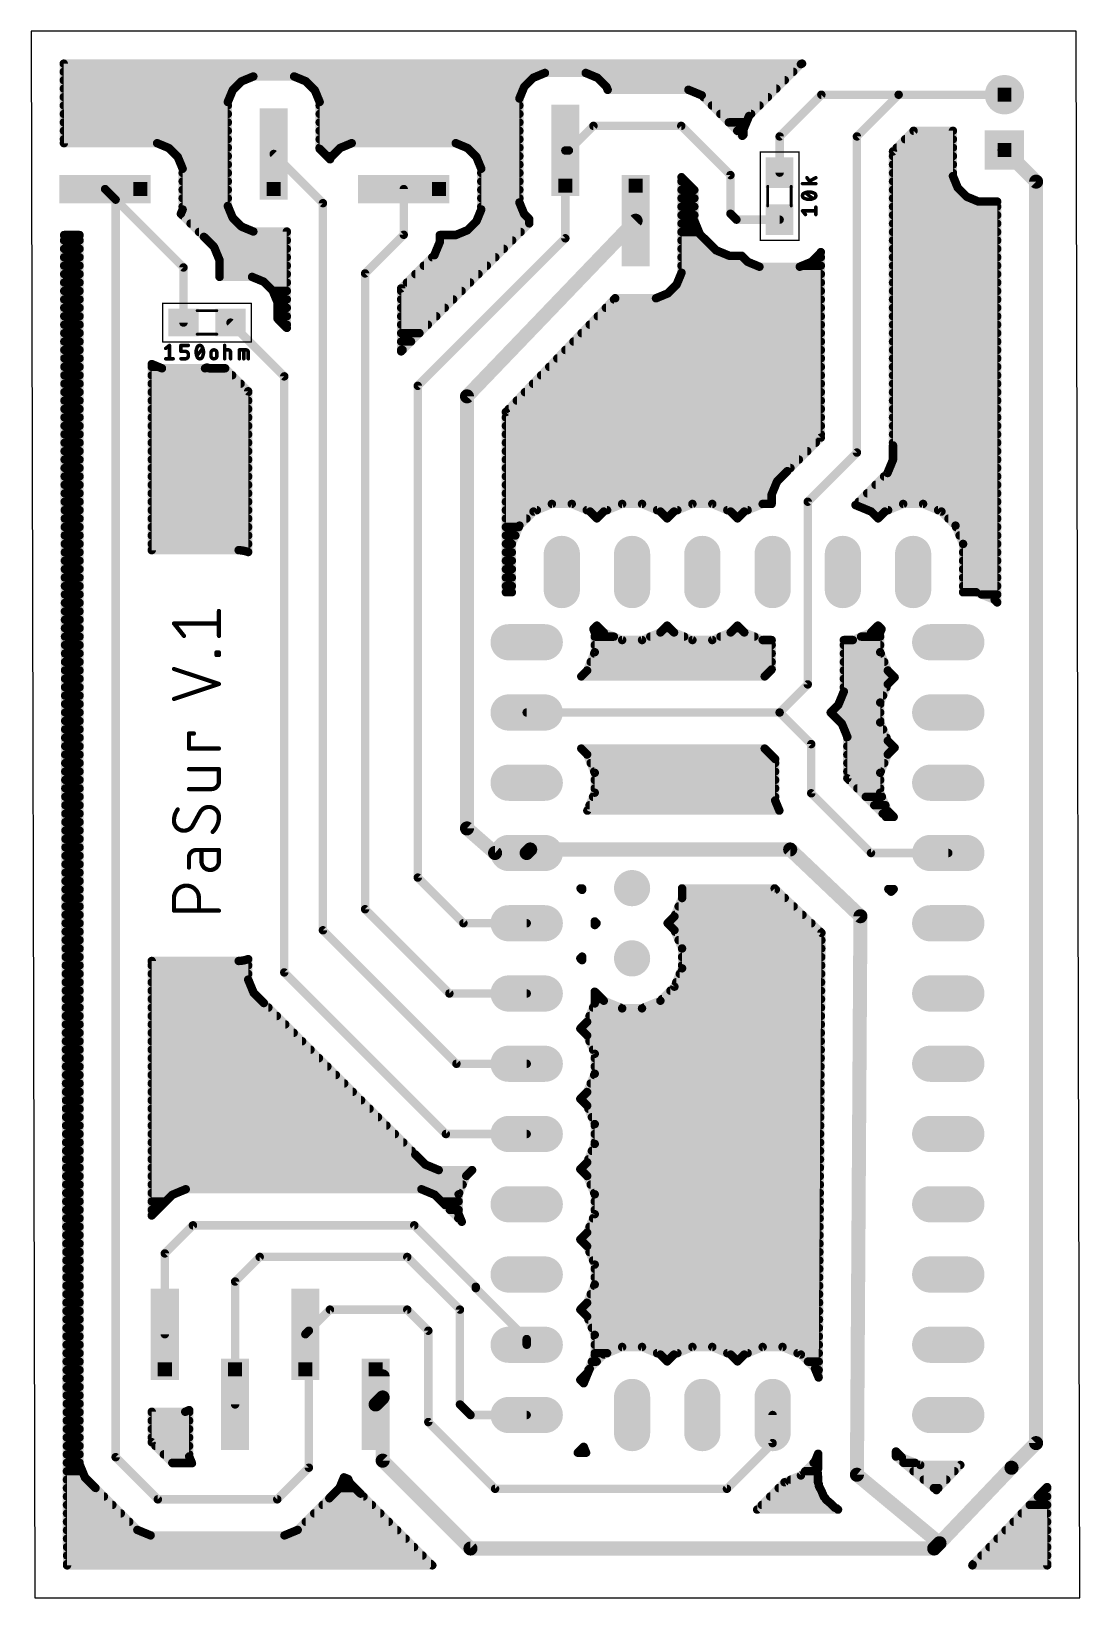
# Model space of a CAD drawing. Extents: x -0.1 to 37.8, y 0 to 56.6.
import ezdxf

# ---------------------------------------------------------------- set-up
doc = ezdxf.new("R2010")
doc.units = 0
for name, color, linetype in [('1', 22, 'CONTINUOUS'), ('17', 82, 'CONTINUOUS'), ('20', 30, 'CONTINUOUS'), ('27', 253, 'CONTINUOUS'), ('39', 22, 'CONTINUOUS'), ('51', 253, 'CONTINUOUS')]:
    doc.layers.add(name, color=color, linetype=linetype)

# ---------------------------------------------------------------- blocks, each defined once
blk = doc.blocks.new('RECT')
blk.add_solid([(-0.5, -0.5), (0.5, -0.5), (-0.5, 0.5), (0.5, 0.5)])
blk = doc.blocks.new('SQUAREP')
blk.add_solid([(-0.5, -0.5), (0.5, -0.5), (-0.5, 0.5), (0.5, 0.5)])
blk = doc.blocks.new('ROUNDP')
at = {"const_width": 0.5}
blk.add_lwpolyline([(0, -0.25, 1), (0, 0.25, 1), (0, -0.25)], format="xyb", dxfattribs=at)
blk = doc.blocks.new('LONGP100')
at = {"const_width": 1}
blk.add_lwpolyline([(-0.5, 0), (0.5, 0)], dxfattribs=at)
at = {"const_width": 0.5}
for points in [[(-0.5, 0.25, 1), (-0.5, -0.25)], [(0.5, -0.25, 1), (0.5, 0.25)]]:
    blk.add_lwpolyline(points, format="xyb", dxfattribs=at)

msp = doc.modelspace()

# ---------------------------------------------------------------- linework, layer by layer
at = {"layer": '1'}
for points, const_width in [([(1.0505, 52.5874), (1.044, 55.4636)], 0.3048), ([(1.044, 55.4636), (27.735, 55.4636)], 0.3048), ([(27.6929, 55.4462), (25.8178, 53.5711)], 0.3048), ([(27.735, 55.4636), (27.6929, 55.4462)], 0.3048), ([(1.0447, 55.1688), (27.4155, 55.1688)], 0.3048), ([(1.0454, 54.864), (7.5695, 54.864)], 0.3048), ([(7.4752, 54.825), (7.151, 54.5008)], 0.3048), ([(7.8988, 55.0004), (7.4752, 54.825)], 0.3048), ([(9.3732, 55.0004), (7.8988, 55.0004)], 0.3048), ([(9.7968, 54.825), (9.3732, 55.0004)], 0.3048), ([(9.7025, 54.864), (17.9283, 54.864)], 0.3048), ([(10.121, 54.5008), (9.7968, 54.825)], 0.3048), ([(18.0162, 54.952), (17.692, 54.6278)], 0.3048), ([(18.4398, 55.1274), (18.0162, 54.952)], 0.3048), ([(19.9142, 55.1274), (18.4398, 55.1274)], 0.3048), ([(20.3378, 54.952), (19.9142, 55.1274)], 0.3048), ([(20.662, 54.6278), (20.3378, 54.952)], 0.3048), ([(20.4257, 54.864), (27.1107, 54.864)], 0.3048), ([(1.0461, 54.5592), (7.2095, 54.5592)], 0.3048), ([(1.0467, 54.2544), (7.049, 54.2544)], 0.3048), ([(7.151, 54.5008), (6.9756, 54.0772)], 0.3048), ([(10.0625, 54.5592), (17.6636, 54.5592)], 0.3048), ([(10.2964, 54.0772), (10.121, 54.5008)], 0.3048), ([(10.223, 54.2544), (17.5374, 54.2544)], 0.3048), ([(17.692, 54.6278), (17.5166, 54.2042)], 0.3048), ([(20.7075, 54.5178), (20.662, 54.6278)], 0.3048), ([(20.6904, 54.5592), (26.8059, 54.5592)], 0.3048), ([(23.6275, 54.5178), (20.7075, 54.5178)], 0.3048), ([(24.1071, 54.3192), (23.6275, 54.5178)], 0.3048), ([(25.5738, 52.8525), (24.1071, 54.3192)], 0.3048), ([(24.1719, 54.2544), (26.5011, 54.2544)], 0.3048), ([(28.432, 54.34), (26.924, 52.832)], 0.3048), ([(31.226, 54.34), (28.432, 54.34)], 0.3048), ([(31.226, 54.34), (29.718, 52.832)], 0.3048), ([(35.052, 54.34), (31.226, 54.34)], 0.3048), ([(1.0474, 53.9496), (6.9756, 53.9496)], 0.3048), ([(6.9756, 54.0772), (6.9756, 50.3168)], 0.3048), ([(10.2964, 52.3819), (10.2964, 54.0772)], 0.3048), ([(10.2964, 53.9496), (17.5166, 53.9496)], 0.3048), ([(17.5166, 54.2042), (17.5166, 50.4438)], 0.3048), ([(24.4767, 53.9496), (26.1963, 53.9496)], 0.3048), ([(1.0481, 53.6448), (6.9756, 53.6448)], 0.3048), ([(1.0488, 53.34), (6.9756, 53.34)], 0.3048), ([(10.2964, 53.6448), (17.5166, 53.6448)], 0.3048), ([(10.2964, 53.34), (17.5166, 53.34)], 0.3048), ([(19.304, 52.324), (20.193, 53.213)], 0.3048), ([(20.193, 53.213), (23.368, 53.213)], 0.3048), ([(23.368, 53.213), (25.146, 51.435)], 0.3048), ([(24.7815, 53.6448), (25.8915, 53.6448)], 0.3048), ([(25.0863, 53.34), (25.7221, 53.34)], 0.3048), ([(25.8178, 53.5711), (25.6192, 53.0915)], 0.3048), ([(25.6192, 53.0915), (25.6192, 52.8979)], 0.3048), ([(1.0495, 53.0352), (6.9756, 53.0352)], 0.3048), ([(1.0502, 52.7304), (6.9756, 52.7304)], 0.3048), ([(4.4202, 52.5874), (1.0505, 52.5874)], 0.3048), ([(4.8438, 52.412), (4.4202, 52.5874)], 0.3048), ([(10.2964, 53.0352), (17.5166, 53.0352)], 0.3048), ([(10.2964, 52.7304), (17.5166, 52.7304)], 0.3048), ([(11.4548, 52.5874), (11.0312, 52.412)], 0.3048), ([(15.2152, 52.5874), (11.4548, 52.5874)], 0.3048), ([(15.6388, 52.412), (15.2152, 52.5874)], 0.3048), ([(25.3911, 53.0352), (25.6192, 53.0352)], 0.3048), ([(25.6192, 52.8979), (25.5738, 52.8525)], 0.3048), ([(26.924, 52.832), (26.924, 51.523)], 0.3048), ([(29.718, 52.832), (29.718, 41.402)], 0.3048), ([(31.0228, 52.2915), (31.7665, 53.0352)], 0.3048), ([(31.4617, 52.7304), (33.1884, 52.7304)], 0.3048), ([(31.7665, 53.0352), (33.1884, 53.0352)], 0.3048), ([(33.1884, 53.0352), (33.1884, 51.3996)], 0.3048), ([(4.8108, 52.4256), (6.9756, 52.4256)], 0.3048), ([(5.168, 52.0878), (4.8438, 52.412)], 0.3048), ([(5.1349, 52.1208), (6.9756, 52.1208)], 0.3048), ([(5.3434, 51.6642), (5.168, 52.0878)], 0.3048), ([(8.636, 52.197), (10.414, 50.419)], 0.3048), ([(10.2964, 52.4256), (11.0642, 52.4256)], 0.3048), ([(10.6729, 52.0054), (10.2964, 52.3819)], 0.3048), ([(10.5575, 52.1208), (10.7401, 52.1208)], 0.3048), ([(10.707, 52.0878), (10.6729, 52.0054)], 0.3048), ([(11.0312, 52.412), (10.707, 52.0878)], 0.3048), ([(15.6058, 52.4256), (17.5166, 52.4256)], 0.3048), ([(15.963, 52.0878), (15.6388, 52.412)], 0.3048), ([(15.9299, 52.1208), (17.5166, 52.1208)], 0.3048), ([(16.1384, 51.6642), (15.963, 52.0878)], 0.3048), ([(19.177, 52.324), (19.177, 49.149)], 0.3048), ([(19.177, 52.324), (19.304, 52.324)], 0.3048), ([(31.0228, 41.6615), (31.0228, 52.2915)], 0.3048), ([(31.0228, 52.1208), (33.1884, 52.1208)], 0.3048), ([(31.1569, 52.4256), (33.1884, 52.4256)], 0.3048), ([(35.052, 52.34), (36.195, 51.197)], 0.508), ([(5.2805, 51.816), (6.9756, 51.816)], 0.3048), ([(5.3434, 50.1898), (5.3434, 51.6642)], 0.3048), ([(5.3434, 51.5112), (6.9756, 51.5112)], 0.3048), ([(16.0755, 51.816), (17.5166, 51.816)], 0.3048), ([(16.1384, 50.1898), (16.1384, 51.6642)], 0.3048), ([(16.1384, 51.5112), (17.5166, 51.5112)], 0.3048), ([(25.146, 51.435), (25.146, 50.038)], 0.3048), ([(31.0228, 51.816), (33.1884, 51.816)], 0.3048), ([(31.0228, 51.5112), (33.1884, 51.5112)], 0.3048), ([(33.1884, 51.3996), (33.3638, 50.976)], 0.3048), ([(2.54, 50.927), (2.921, 50.546)], 0.3048), ([(5.3434, 51.2064), (6.9756, 51.2064)], 0.3048), ([(5.3434, 50.9016), (6.9756, 50.9016)], 0.3048), ([(13.335, 50.927), (13.335, 49.276)], 0.3048), ([(16.1384, 51.2064), (17.5166, 51.2064)], 0.3048), ([(16.1384, 50.9016), (17.5166, 50.9016)], 0.3048), ([(23.3774, 47.9038), (23.3774, 51.3583)], 0.3048), ([(23.3774, 51.3583), (23.8412, 50.8945)], 0.3048), ([(23.3774, 51.2064), (23.5293, 51.2064)], 0.3048), ([(23.3774, 50.9016), (23.8341, 50.9016)], 0.3048), ([(23.8412, 50.8945), (23.8412, 49.7785)], 0.3048), ([(31.0228, 51.2064), (33.2684, 51.2064)], 0.3048), ([(31.0228, 50.9016), (33.4383, 50.9016)], 0.3048), ([(33.3638, 50.976), (33.688, 50.6518)], 0.3048), ([(36.195, 51.197), (36.195, 5.588)], 0.508), ([(2.921, 50.546), (5.373, 48.094)], 0.3048), ([(2.921, 50.546), (2.921, 5.08)], 0.3048), ([(5.3434, 50.5968), (6.9756, 50.5968)], 0.3048), ([(5.3434, 50.292), (6.9859, 50.292)], 0.3048), ([(6.9756, 50.3168), (7.151, 49.8932)], 0.3048), ([(10.414, 50.419), (10.414, 24.13)], 0.3048), ([(16.1384, 50.5968), (17.5166, 50.5968)], 0.3048), ([(16.1384, 50.292), (17.5795, 50.292)], 0.3048), ([(17.5166, 50.4438), (17.692, 50.0202)], 0.3048), ([(23.3774, 50.5968), (23.8412, 50.5968)], 0.3048), ([(23.3774, 50.292), (23.8412, 50.292)], 0.3048), ([(31.0228, 50.5968), (33.8209, 50.5968)], 0.3048), ([(31.0228, 50.292), (34.7886, 50.292)], 0.3048), ([(33.688, 50.6518), (34.1116, 50.4764)], 0.3048), ([(34.1116, 50.4764), (34.7886, 50.4764)], 0.3048), ([(34.7886, 50.4764), (34.7886, 35.984)], 0.3048), ([(5.2787, 50.0336), (5.3434, 50.1898)], 0.3048), ([(6.1121, 49.2002), (5.2787, 50.0336)], 0.3048), ([(5.3251, 49.9872), (7.1121, 49.9872)], 0.3048), ([(7.151, 49.8932), (7.4752, 49.569)], 0.3048), ([(17.8722, 49.6895), (13.2428, 45.0601)], 0.3048), ([(21.717, 49.784), (15.621, 43.434)], 0.508), ([(15.6388, 49.442), (15.963, 49.7662)], 0.3048), ([(15.963, 49.7662), (16.1384, 50.1898)], 0.3048), ([(16.0545, 49.9872), (17.7251, 49.9872)], 0.3048), ([(17.692, 50.0202), (17.8722, 49.8401)], 0.3048), ([(17.8722, 49.8401), (17.8722, 49.6895)], 0.3048), ([(23.3774, 49.9872), (23.8412, 49.9872)], 0.3048), ([(23.8412, 49.7785), (24.0398, 49.2989)], 0.3048), ([(25.146, 50.038), (25.361, 49.823)], 0.3048), ([(25.361, 49.823), (26.924, 49.823)], 0.3048), ([(31.0228, 49.9872), (34.7886, 49.9872)], 0.3048), ([(1.1658, 1.1684), (1.0579, 49.2666)], 0.3048), ([(1.0579, 49.2666), (1.6162, 49.2666)], 0.3048), ([(1.6162, 49.2666), (1.6162, 4.8205)], 0.3048), ([(5.6299, 49.6824), (7.3619, 49.6824)], 0.3048), ([(5.9347, 49.3776), (9.1092, 49.3776)], 0.3048), ([(6.4792, 48.8331), (6.1121, 49.2002)], 0.3048), ([(7.4752, 49.569), (7.8988, 49.3936)], 0.3048), ([(7.8988, 49.3936), (9.1092, 49.3936)], 0.3048), ([(9.1092, 49.3936), (9.1092, 45.9101)], 0.3048), ([(13.335, 49.276), (11.938, 47.879)], 0.3048), ([(19.177, 49.149), (13.843, 43.815)], 0.3048), ([(14.6398, 49.0165), (14.6398, 49.2666)], 0.3048), ([(14.6398, 49.2666), (15.2152, 49.2666)], 0.3048), ([(15.2152, 49.2666), (15.6388, 49.442)], 0.3048), ([(15.4832, 49.3776), (17.5603, 49.3776)], 0.3048), ([(15.8791, 49.6824), (17.8651, 49.6824)], 0.3048), ([(23.3774, 49.6824), (23.881, 49.6824)], 0.3048), ([(23.3774, 49.3776), (24.0072, 49.3776)], 0.3048), ([(24.0398, 49.2989), (24.2548, 49.0839)], 0.3048), ([(31.0228, 49.6824), (34.7886, 49.6824)], 0.3048), ([(31.0228, 49.3776), (34.7886, 49.3776)], 0.3048), ([(1.0584, 49.0728), (1.6162, 49.0728)], 0.3048), ([(1.059, 48.768), (1.6162, 48.768)], 0.3048), ([(6.2395, 49.0728), (9.1092, 49.0728)], 0.3048), ([(6.6778, 48.3535), (6.4792, 48.8331)], 0.3048), ([(6.5061, 48.768), (9.1092, 48.768)], 0.3048), ([(14.4412, 48.5369), (14.6398, 49.0165)], 0.3048), ([(14.5369, 48.768), (16.9507, 48.768)], 0.3048), ([(14.6398, 49.0728), (17.2555, 49.0728)], 0.3048), ([(23.3774, 49.0728), (24.2659, 49.0728)], 0.3048), ([(23.3774, 48.768), (24.5707, 48.768)], 0.3048), ([(24.2548, 49.0839), (24.6219, 48.7168)], 0.3048), ([(24.6219, 48.7168), (25.1015, 48.5182)], 0.3048), ([(28.0768, 48.296), (28.401, 48.6202)], 0.3048), ([(28.401, 48.6202), (28.4132, 48.6498)], 0.3048), ([(28.4132, 48.6498), (28.4132, 41.9425)], 0.3048), ([(31.0228, 49.0728), (34.7886, 49.0728)], 0.3048), ([(31.0228, 48.768), (34.7886, 48.768)], 0.3048), ([(1.0597, 48.4632), (1.6162, 48.4632)], 0.3048), ([(1.0604, 48.1584), (1.6162, 48.1584)], 0.3048), ([(5.373, 48.094), (5.373, 46.101)], 0.3048), ([(6.6324, 48.4632), (9.1092, 48.4632)], 0.3048), ([(6.6778, 47.7534), (6.6778, 48.3535)], 0.3048), ([(6.6778, 48.1584), (9.1092, 48.1584)], 0.3048), ([(13.2428, 47.3385), (14.4412, 48.5369)], 0.3048), ([(14.0627, 48.1584), (16.3411, 48.1584)], 0.3048), ([(14.3675, 48.4632), (16.6459, 48.4632)], 0.3048), ([(23.3774, 48.4632), (25.6041, 48.4632)], 0.3048), ([(23.3774, 48.1584), (26.1035, 48.1584)], 0.3048), ([(25.1015, 48.5182), (25.5491, 48.5182)], 0.3048), ([(25.5491, 48.5182), (25.7712, 48.296)], 0.3048), ([(25.7712, 48.296), (26.1948, 48.1206)], 0.3048), ([(26.1948, 48.1206), (27.6532, 48.1206)], 0.3048), ([(27.6532, 48.1206), (28.0768, 48.296)], 0.3048), ([(27.7445, 48.1584), (28.4132, 48.1584)], 0.3048), ([(28.2439, 48.4632), (28.4132, 48.4632)], 0.3048), ([(31.0228, 48.4632), (34.7886, 48.4632)], 0.3048), ([(31.0228, 48.1584), (34.7886, 48.1584)], 0.3048), ([(1.0611, 47.8536), (1.6162, 47.8536)], 0.3048), ([(1.0618, 47.5488), (1.6162, 47.5488)], 0.3048), ([(6.6778, 47.8536), (9.1092, 47.8536)], 0.3048), ([(7.8522, 47.7534), (6.6778, 47.7534)], 0.3048), ([(8.2758, 47.578), (7.8522, 47.7534)], 0.3048), ([(8.6, 47.2538), (8.2758, 47.578)], 0.3048), ([(8.3049, 47.5488), (9.1092, 47.5488)], 0.3048), ([(11.938, 47.879), (11.938, 24.892)], 0.3048), ([(13.4531, 47.5488), (15.7315, 47.5488)], 0.3048), ([(13.7579, 47.8536), (16.0363, 47.8536)], 0.3048), ([(22.8778, 47.156), (23.202, 47.4802)], 0.3048), ([(23.202, 47.4802), (23.3774, 47.9038)], 0.3048), ([(23.2304, 47.5488), (28.4132, 47.5488)], 0.3048), ([(23.3566, 47.8536), (28.4132, 47.8536)], 0.3048), ([(31.0228, 47.8536), (34.7886, 47.8536)], 0.3048), ([(31.0228, 47.5488), (34.7886, 47.5488)], 0.3048), ([(1.0625, 47.244), (1.6162, 47.244)], 0.3048), ([(1.0631, 46.9392), (1.6162, 46.9392)], 0.3048), ([(8.7754, 46.8302), (8.6, 47.2538)], 0.3048), ([(8.604, 47.244), (9.1092, 47.244)], 0.3048), ([(8.7303, 46.9392), (9.1092, 46.9392)], 0.3048), ([(13.2428, 45.0601), (13.2428, 47.3385)], 0.3048), ([(13.2428, 47.244), (15.4267, 47.244)], 0.3048), ([(13.2428, 46.9392), (15.1219, 46.9392)], 0.3048), ([(17.0274, 42.8682), (20.9766, 46.9819)], 0.3048), ([(20.9356, 46.9392), (28.4132, 46.9392)], 0.3048), ([(20.9766, 46.9819), (20.9798, 46.9806)], 0.3048), ([(20.9798, 46.9806), (22.4542, 46.9806)], 0.3048), ([(22.4542, 46.9806), (22.8778, 47.156)], 0.3048), ([(22.9657, 47.244), (28.4132, 47.244)], 0.3048), ([(31.0228, 47.244), (34.7886, 47.244)], 0.3048), ([(31.0228, 46.9392), (34.7886, 46.9392)], 0.3048), ([(1.0638, 46.6344), (1.6162, 46.6344)], 0.3048), ([(1.0645, 46.3296), (1.6162, 46.3296)], 0.3048), ([(8.7754, 46.2439), (8.7754, 46.8302)], 0.3048), ([(8.7754, 46.6344), (9.1092, 46.6344)], 0.3048), ([(8.7754, 46.3296), (9.1092, 46.3296)], 0.3048), ([(13.2428, 46.6344), (14.8171, 46.6344)], 0.3048), ([(13.2428, 46.3296), (14.5123, 46.3296)], 0.3048), ([(20.3503, 46.3296), (28.4132, 46.3296)], 0.3048), ([(20.643, 46.6344), (28.4132, 46.6344)], 0.3048), ([(31.0228, 46.6344), (34.7886, 46.6344)], 0.3048), ([(31.0228, 46.3296), (34.7886, 46.3296)], 0.3048), ([(1.0652, 46.0248), (1.6162, 46.0248)], 0.3048), ([(1.0659, 45.72), (1.6162, 45.72)], 0.3048), ([(7.073, 46.101), (9.017, 44.157)], 0.3048), ([(9.1092, 45.9101), (8.7754, 46.2439)], 0.3048), ([(8.9945, 46.0248), (9.1092, 46.0248)], 0.3048), ([(13.2428, 46.0248), (14.2075, 46.0248)], 0.3048), ([(13.2428, 45.72), (13.9027, 45.72)], 0.3048), ([(19.7651, 45.72), (28.4132, 45.72)], 0.3048), ([(20.0577, 46.0248), (28.4132, 46.0248)], 0.3048), ([(31.0228, 46.0248), (34.7886, 46.0248)], 0.3048), ([(31.0228, 45.72), (34.7886, 45.72)], 0.3048), ([(1.0666, 45.4152), (1.6162, 45.4152)], 0.3048), ([(13.2428, 45.4152), (13.5979, 45.4152)], 0.3048), ([(19.4725, 45.4152), (28.4132, 45.4152)], 0.3048), ([(31.0228, 45.4152), (34.7886, 45.4152)], 0.3048), ([(1.0672, 45.1104), (1.6162, 45.1104)], 0.3048), ([(1.0679, 44.8056), (1.6162, 44.8056)], 0.3048), ([(4.2258, 37.8727), (4.2258, 44.601)], 0.3048), ([(4.2258, 44.601), (4.5938, 44.4486)], 0.3048), ([(13.2428, 45.1104), (13.2931, 45.1104)], 0.3048), ([(18.8873, 44.8056), (28.4132, 44.8056)], 0.3048), ([(19.1799, 45.1104), (28.4132, 45.1104)], 0.3048), ([(31.0228, 45.1104), (34.7886, 45.1104)], 0.3048), ([(31.0228, 44.8056), (34.7886, 44.8056)], 0.3048), ([(1.0686, 44.5008), (1.6162, 44.5008)], 0.3048), ([(1.0693, 44.196), (1.6162, 44.196)], 0.3048), ([(4.2258, 44.5008), (4.4678, 44.5008)], 0.3048), ([(4.2258, 44.196), (7.1327, 44.196)], 0.3048), ([(4.5938, 44.4486), (6.1522, 44.4486)], 0.3048), ([(6.1522, 44.4486), (6.223, 44.4779)], 0.3048), ([(6.223, 44.4779), (6.2938, 44.4486)], 0.3048), ([(6.2938, 44.4486), (6.8801, 44.4486)], 0.3048), ([(6.8801, 44.4486), (7.7122, 43.6165)], 0.3048), ([(9.017, 44.157), (9.017, 22.606)], 0.3048), ([(18.3021, 44.196), (28.4132, 44.196)], 0.3048), ([(18.5947, 44.5008), (28.4132, 44.5008)], 0.3048), ([(31.0228, 44.5008), (34.7886, 44.5008)], 0.3048), ([(31.0228, 44.196), (34.7886, 44.196)], 0.3048), ([(1.07, 43.8912), (1.6162, 43.8912)], 0.3048), ([(1.0707, 43.5864), (1.6162, 43.5864)], 0.3048), ([(4.2258, 43.8912), (7.4375, 43.8912)], 0.3048), ([(4.2258, 43.5864), (7.7122, 43.5864)], 0.3048), ([(7.7122, 43.6165), (7.7122, 37.8058)], 0.3048), ([(13.843, 43.815), (13.843, 26.035)], 0.3048), ([(15.621, 43.434), (15.621, 27.813)], 0.508), ([(17.7169, 43.5864), (28.4132, 43.5864)], 0.3048), ([(18.0095, 43.8912), (28.4132, 43.8912)], 0.3048), ([(31.0228, 43.8912), (34.7886, 43.8912)], 0.3048), ([(31.0228, 43.5864), (34.7886, 43.5864)], 0.3048), ([(1.0713, 43.2816), (1.6162, 43.2816)], 0.3048), ([(1.072, 42.9768), (1.6162, 42.9768)], 0.3048), ([(4.2258, 43.2816), (7.7122, 43.2816)], 0.3048), ([(4.2258, 42.9768), (7.7122, 42.9768)], 0.3048), ([(17.1317, 42.9768), (28.4132, 42.9768)], 0.3048), ([(17.4243, 43.2816), (28.4132, 43.2816)], 0.3048), ([(31.0228, 43.2816), (34.7886, 43.2816)], 0.3048), ([(31.0228, 42.9768), (34.7886, 42.9768)], 0.3048), ([(1.0727, 42.672), (1.6162, 42.672)], 0.3048), ([(1.0734, 42.3672), (1.6162, 42.3672)], 0.3048), ([(4.2258, 42.672), (7.7122, 42.672)], 0.3048), ([(4.2258, 42.3672), (7.7122, 42.3672)], 0.3048), ([(17.0274, 36.3504), (17.0274, 42.8682)], 0.3048), ([(17.0274, 42.672), (28.4132, 42.672)], 0.3048), ([(17.0274, 42.3672), (28.4132, 42.3672)], 0.3048), ([(31.0228, 42.672), (34.7886, 42.672)], 0.3048), ([(31.0228, 42.3672), (34.7886, 42.3672)], 0.3048), ([(1.0741, 42.0624), (1.6162, 42.0624)], 0.3048), ([(1.0748, 41.7576), (1.6162, 41.7576)], 0.3048), ([(4.2258, 42.0624), (7.7122, 42.0624)], 0.3048), ([(4.2258, 41.7576), (7.7122, 41.7576)], 0.3048), ([(17.0274, 42.0624), (28.4132, 42.0624)], 0.3048), ([(17.0274, 41.7576), (28.2283, 41.7576)], 0.3048), ([(28.4132, 41.9425), (27.2009, 40.7302)], 0.3048), ([(31.0228, 42.0624), (34.7886, 42.0624)], 0.3048), ([(31.0228, 41.7576), (34.7886, 41.7576)], 0.3048), ([(1.0754, 41.4528), (1.6162, 41.4528)], 0.3048), ([(4.2258, 41.4528), (7.7122, 41.4528)], 0.3048), ([(17.0274, 41.4528), (27.9235, 41.4528)], 0.3048), ([(29.718, 41.402), (27.94, 39.624)], 0.3048), ([(31.0228, 41.1425), (31.0228, 41.6615)], 0.3048), ([(31.0228, 41.4528), (34.7886, 41.4528)], 0.3048), ([(1.0761, 41.148), (1.6162, 41.148)], 0.3048), ([(1.0768, 40.8432), (1.6162, 40.8432)], 0.3048), ([(4.2258, 41.148), (7.7122, 41.148)], 0.3048), ([(4.2258, 40.8432), (7.7122, 40.8432)], 0.3048), ([(17.0274, 41.148), (27.6187, 41.148)], 0.3048), ([(17.0274, 40.8432), (27.3139, 40.8432)], 0.3048), ([(27.2009, 40.7302), (26.8338, 40.3631)], 0.3048), ([(29.6657, 39.5045), (30.8242, 40.6629)], 0.3048), ([(30.8242, 40.6629), (31.0228, 41.1425)], 0.3048), ([(30.8988, 40.8432), (34.7886, 40.8432)], 0.3048), ([(31.0228, 41.148), (34.7886, 41.148)], 0.3048), ([(1.0775, 40.5384), (1.6162, 40.5384)], 0.3048), ([(1.0782, 40.2336), (1.6162, 40.2336)], 0.3048), ([(4.2258, 40.5384), (7.7122, 40.5384)], 0.3048), ([(4.2258, 40.2336), (7.7122, 40.2336)], 0.3048), ([(17.0274, 40.5384), (27.0091, 40.5384)], 0.3048), ([(17.0274, 40.2336), (26.7802, 40.2336)], 0.3048), ([(26.8338, 40.3631), (26.6352, 39.8835)], 0.3048), ([(30.3949, 40.2336), (34.7886, 40.2336)], 0.3048), ([(30.6997, 40.5384), (34.7886, 40.5384)], 0.3048), ([(1.0789, 39.9288), (1.6162, 39.9288)], 0.3048), ([(1.0795, 39.624), (1.6162, 39.624)], 0.3048), ([(4.2258, 39.9288), (7.7122, 39.9288)], 0.3048), ([(4.2258, 39.624), (7.7122, 39.624)], 0.3048), ([(17.0274, 39.9288), (26.654, 39.9288)], 0.3048), ([(17.0274, 39.624), (26.6352, 39.624)], 0.3048), ([(18.6907, 39.5444), (18.0268, 39.2694)], 0.3048), ([(19.4093, 39.5444), (18.6907, 39.5444)], 0.3048), ([(20.0732, 39.2694), (19.4093, 39.5444)], 0.3048), ([(21.2307, 39.5444), (20.5668, 39.2694)], 0.3048), ([(21.9493, 39.5444), (21.2307, 39.5444)], 0.3048), ([(22.6132, 39.2694), (21.9493, 39.5444)], 0.3048), ([(23.7707, 39.5444), (23.1068, 39.2694)], 0.3048), ([(24.4893, 39.5444), (23.7707, 39.5444)], 0.3048), ([(25.1532, 39.2694), (24.4893, 39.5444)], 0.3048), ([(26.3107, 39.5444), (25.6468, 39.2694)], 0.3048), ([(26.6352, 39.5444), (26.3107, 39.5444)], 0.3048), ([(26.6352, 39.8835), (26.6352, 39.5444)], 0.3048), ([(27.94, 39.624), (27.94, 33.02)], 0.3048), ([(30.2332, 39.2694), (29.6657, 39.5045)], 0.3048), ([(29.7853, 39.624), (34.7886, 39.624)], 0.3048), ([(30.0901, 39.9288), (34.7886, 39.9288)], 0.3048), ([(31.3907, 39.5444), (30.7268, 39.2694)], 0.3048), ([(32.1093, 39.5444), (31.3907, 39.5444)], 0.3048), ([(32.7732, 39.2694), (32.1093, 39.5444)], 0.3048), ([(1.0802, 39.3192), (1.6162, 39.3192)], 0.3048), ([(1.0809, 39.0144), (1.6162, 39.0144)], 0.3048), ([(4.2258, 39.3192), (7.7122, 39.3192)], 0.3048), ([(4.2258, 39.0144), (7.7122, 39.0144)], 0.3048), ([(17.0274, 39.3192), (18.147, 39.3192)], 0.3048), ([(17.0274, 39.0144), (17.7718, 39.0144)], 0.3048), ([(18.0268, 39.2694), (17.5186, 38.7612)], 0.3048), ([(19.953, 39.3192), (20.687, 39.3192)], 0.3048), ([(20.32, 39.0226), (20.0732, 39.2694)], 0.3048), ([(20.5668, 39.2694), (20.32, 39.0226)], 0.3048), ([(22.493, 39.3192), (23.227, 39.3192)], 0.3048), ([(22.86, 39.0226), (22.6132, 39.2694)], 0.3048), ([(23.1068, 39.2694), (22.86, 39.0226)], 0.3048), ([(25.033, 39.3192), (25.767, 39.3192)], 0.3048), ([(25.4, 39.0226), (25.1532, 39.2694)], 0.3048), ([(25.6468, 39.2694), (25.4, 39.0226)], 0.3048), ([(30.113, 39.3192), (30.847, 39.3192)], 0.3048), ([(30.48, 39.0226), (30.2332, 39.2694)], 0.3048), ([(30.7268, 39.2694), (30.48, 39.0226)], 0.3048), ([(32.653, 39.3192), (34.7886, 39.3192)], 0.3048), ([(33.2814, 38.7612), (32.7732, 39.2694)], 0.3048), ([(33.0282, 39.0144), (34.7886, 39.0144)], 0.3048), ([(1.0816, 38.7096), (1.6162, 38.7096)], 0.3048), ([(1.0823, 38.4048), (1.6162, 38.4048)], 0.3048), ([(4.2258, 38.7096), (7.7122, 38.7096)], 0.3048), ([(4.2258, 38.4048), (7.7122, 38.4048)], 0.3048), ([(17.0274, 38.7096), (17.4972, 38.7096)], 0.3048), ([(17.0274, 38.4048), (17.371, 38.4048)], 0.3048), ([(17.5186, 38.7612), (17.2436, 38.0973)], 0.3048), ([(33.5564, 38.0973), (33.2814, 38.7612)], 0.3048), ([(33.3028, 38.7096), (34.7886, 38.7096)], 0.3048), ([(33.429, 38.4048), (34.7886, 38.4048)], 0.3048), ([(1.083, 38.1), (1.6162, 38.1)], 0.3048), ([(1.0836, 37.7952), (1.6162, 37.7952)], 0.3048), ([(4.2258, 38.1), (7.7122, 38.1)], 0.3048), ([(7.3689, 37.8727), (4.2258, 37.8727)], 0.3048), ([(7.4592, 37.8656), (7.3689, 37.8727)], 0.3048), ([(7.5487, 37.8514), (7.4592, 37.8656)], 0.3048), ([(7.6367, 37.8303), (7.5487, 37.8514)], 0.3048), ([(7.7122, 37.8058), (7.6367, 37.8303)], 0.3048), ([(17.0274, 38.1), (17.2447, 38.1)], 0.3048), ([(17.0274, 37.7952), (17.2436, 37.7952)], 0.3048), ([(17.2436, 38.0973), (17.2436, 36.3504)], 0.3048), ([(33.5553, 38.1), (34.7886, 38.1)], 0.3048), ([(33.5564, 36.3504), (33.5564, 38.0973)], 0.3048), ([(33.5564, 37.7952), (34.7886, 37.7952)], 0.3048), ([(1.0843, 37.4904), (1.6162, 37.4904)], 0.3048), ([(17.0274, 37.4904), (17.2436, 37.4904)], 0.3048), ([(33.5564, 37.4904), (34.7886, 37.4904)], 0.3048), ([(1.085, 37.1856), (1.6162, 37.1856)], 0.3048), ([(1.0857, 36.8808), (1.6162, 36.8808)], 0.3048), ([(17.0274, 37.1856), (17.2436, 37.1856)], 0.3048), ([(17.0274, 36.8808), (17.2436, 36.8808)], 0.3048), ([(33.5564, 37.1856), (34.7886, 37.1856)], 0.3048), ([(33.5564, 36.8808), (34.7886, 36.8808)], 0.3048), ([(1.0864, 36.576), (1.6162, 36.576)], 0.3048), ([(1.0871, 36.2712), (1.6162, 36.2712)], 0.3048), ([(17.0274, 36.576), (17.2436, 36.576)], 0.3048), ([(17.2436, 36.3504), (17.0274, 36.3504)], 0.3048), ([(33.5564, 36.576), (34.7886, 36.576)], 0.3048), ([(34.0333, 36.3504), (33.5564, 36.3504)], 0.3048), ([(34.6972, 36.0754), (34.0333, 36.3504)], 0.3048), ([(34.2245, 36.2712), (34.7886, 36.2712)], 0.3048), ([(1.0877, 35.9664), (1.6162, 35.9664)], 0.3048), ([(1.0884, 35.6616), (1.6162, 35.6616)], 0.3048), ([(6.6548, 34.772), (6.6548, 35.6751)], 0.1524), ([(34.7886, 35.984), (34.6972, 36.0754)], 0.3048), ([(1.0891, 35.3568), (1.6162, 35.3568)], 0.3048), ([(1.0898, 35.052), (1.6162, 35.052)], 0.3048), ([(5.3904, 34.772), (5.0292, 35.2235)], 0.1524), ([(5.0292, 35.2235), (6.6548, 35.2235)], 0.1524), ([(20.1928, 35.0182), (20.32, 35.1454)], 0.3048), ([(20.2404, 34.9033), (20.1928, 35.0182)], 0.3048), ([(20.2266, 35.052), (20.4134, 35.052)], 0.3048), ([(20.32, 35.1454), (20.5668, 34.8986)], 0.3048), ([(22.6132, 34.8986), (22.86, 35.1454)], 0.3048), ([(22.7666, 35.052), (22.9534, 35.052)], 0.3048), ([(22.86, 35.1454), (23.1068, 34.8986)], 0.3048), ([(25.1532, 34.8986), (25.4, 35.1454)], 0.3048), ([(25.3066, 35.052), (25.4934, 35.052)], 0.3048), ([(25.4, 35.1454), (25.6468, 34.8986)], 0.3048), ([(30.2332, 34.8986), (30.48, 35.1454)], 0.3048), ([(30.3866, 35.052), (30.5734, 35.052)], 0.3048), ([(30.48, 35.1454), (30.6072, 35.0182)], 0.3048), ([(30.6072, 35.0182), (30.5596, 34.9033)], 0.3048), ([(1.0905, 34.7472), (1.6162, 34.7472)], 0.3048), ([(1.0912, 34.4424), (1.6162, 34.4424)], 0.3048), ([(20.2404, 34.1847), (20.2404, 34.9033)], 0.3048), ([(20.2404, 34.7472), (20.9323, 34.7472)], 0.3048), ([(20.2404, 34.4424), (26.6352, 34.4424)], 0.3048), ([(20.5668, 34.8986), (21.2307, 34.6236)], 0.3048), ([(21.2307, 34.6236), (21.9493, 34.6236)], 0.3048), ([(21.9493, 34.6236), (22.6132, 34.8986)], 0.3048), ([(22.2477, 34.7472), (23.4723, 34.7472)], 0.3048), ([(23.1068, 34.8986), (23.7707, 34.6236)], 0.3048), ([(23.7707, 34.6236), (24.4893, 34.6236)], 0.3048), ([(24.4893, 34.6236), (25.1532, 34.8986)], 0.3048), ([(24.7877, 34.7472), (26.0123, 34.7472)], 0.3048), ([(25.6468, 34.8986), (26.3107, 34.6236)], 0.3048), ([(26.3107, 34.6236), (26.6352, 34.6236)], 0.3048), ([(26.6352, 34.6236), (26.6352, 33.5605)], 0.3048), ([(29.2448, 32.7605), (29.2448, 34.6236)], 0.3048), ([(29.2448, 34.6236), (29.5693, 34.6236)], 0.3048), ([(29.2448, 34.4424), (30.5596, 34.4424)], 0.3048), ([(29.5693, 34.6236), (30.2332, 34.8986)], 0.3048), ([(29.8677, 34.7472), (30.5596, 34.7472)], 0.3048), ([(30.5596, 34.9033), (30.5596, 34.1847)], 0.3048), ([(1.0918, 34.1376), (1.6162, 34.1376)], 0.3048), ([(1.0925, 33.8328), (1.6162, 33.8328)], 0.3048), ([(6.5645, 34.0842), (6.5645, 34.1745)], 0.1524), ([(6.5645, 34.1745), (6.6548, 34.1745)], 0.1524), ([(6.6548, 34.0842), (6.5645, 34.0842)], 0.1524), ([(6.6548, 34.1745), (6.6548, 34.0842)], 0.1524), ([(19.9654, 33.5208), (20.2404, 34.1847)], 0.3048), ([(20.0946, 33.8328), (26.6352, 33.8328)], 0.3048), ([(20.2209, 34.1376), (26.6352, 34.1376)], 0.3048), ([(29.2448, 34.1376), (30.5791, 34.1376)], 0.3048), ([(29.2448, 33.8328), (30.7054, 33.8328)], 0.3048), ([(30.5596, 34.1847), (30.8346, 33.5208)], 0.3048), ([(1.0932, 33.528), (1.6162, 33.528)], 0.3048), ([(6.6548, 33.0352), (5.0292, 33.577)], 0.1524), ([(19.7534, 33.3088), (19.9654, 33.5208)], 0.3048), ([(26.3835, 33.3088), (19.7534, 33.3088)], 0.3048), ([(19.9684, 33.528), (26.6027, 33.528)], 0.3048), ([(26.6352, 33.5605), (26.3835, 33.3088)], 0.3048), ([(29.2448, 33.528), (30.8316, 33.528)], 0.3048), ([(30.8346, 33.5208), (31.0814, 33.274)], 0.3048), ([(31.0814, 33.274), (30.8346, 33.0272)], 0.3048), ([(1.0939, 33.2232), (1.6162, 33.2232)], 0.3048), ([(1.0946, 32.9184), (1.6162, 32.9184)], 0.3048), ([(5.0292, 32.4933), (6.6548, 33.0352)], 0.1524), ([(27.94, 33.02), (26.924, 32.004)], 0.3048), ([(29.0462, 32.2809), (29.2448, 32.7605)], 0.3048), ([(29.2448, 33.2232), (31.0306, 33.2232)], 0.3048), ([(29.2448, 32.9184), (30.7895, 32.9184)], 0.3048), ([(30.8346, 33.0272), (30.5596, 32.3633)], 0.3048), ([(1.0953, 32.6136), (1.6162, 32.6136)], 0.3048), ([(1.0959, 32.3088), (1.6162, 32.3088)], 0.3048), ([(28.7693, 32.004), (29.0462, 32.2809)], 0.3048), ([(29.0577, 32.3088), (30.5596, 32.3088)], 0.3048), ([(29.184, 32.6136), (30.6633, 32.6136)], 0.3048), ([(30.5596, 32.3633), (30.5596, 31.6447)], 0.3048), ([(1.0966, 32.004), (1.6162, 32.004)], 0.3048), ([(1.0973, 31.6992), (1.6162, 31.6992)], 0.3048), ([(17.78, 32.004), (26.924, 32.004)], 0.3048), ([(26.924, 32.004), (28.067, 30.861)], 0.3048), ([(28.8061, 31.9672), (28.7693, 32.004)], 0.3048), ([(28.7693, 32.004), (30.5596, 32.004)], 0.3048), ([(29.1732, 31.6001), (28.8061, 31.9672)], 0.3048), ([(29.0741, 31.6992), (30.5596, 31.6992)], 0.3048), ([(29.3718, 31.1205), (29.1732, 31.6001)], 0.3048), ([(30.5596, 31.6447), (30.8346, 30.9808)], 0.3048), ([(1.098, 31.3944), (1.6162, 31.3944)], 0.3048), ([(1.0987, 31.0896), (1.6162, 31.0896)], 0.3048), ([(5.5711, 30.7025), (5.5711, 31.2443)], 0.1524), ([(5.5711, 31.2443), (5.7517, 31.2443)], 0.1524), ([(29.2584, 31.3944), (30.6633, 31.3944)], 0.3048), ([(29.3718, 29.6235), (29.3718, 31.1205)], 0.3048), ([(29.3718, 31.0896), (30.7895, 31.0896)], 0.3048), ([(1.0994, 30.7848), (1.6162, 30.7848)], 0.3048), ([(1.1, 30.48), (1.6162, 30.48)], 0.3048), ([(6.6548, 30.7025), (5.5711, 30.7025)], 0.1524), ([(19.9654, 30.4872), (19.7534, 30.6992)], 0.3048), ([(19.7534, 30.6992), (26.3835, 30.6992)], 0.3048), ([(20.2404, 29.8233), (19.9654, 30.4872)], 0.3048), ([(19.9684, 30.48), (26.6027, 30.48)], 0.3048), ([(26.3835, 30.6992), (26.7622, 30.3205)], 0.3048), ([(28.067, 30.861), (28.067, 29.083)], 0.3048), ([(29.3718, 30.7848), (31.0306, 30.7848)], 0.3048), ([(29.3718, 30.48), (30.8316, 30.48)], 0.3048), ([(30.8346, 30.4872), (30.5596, 29.8233)], 0.3048), ([(30.8346, 30.9808), (31.0814, 30.734)], 0.3048), ([(31.0814, 30.734), (30.8346, 30.4872)], 0.3048), ([(1.1007, 30.1752), (1.6162, 30.1752)], 0.3048), ([(1.1014, 29.8704), (1.6162, 29.8704)], 0.3048), ([(6.6548, 29.9575), (5.5711, 29.9575)], 0.1524), ([(6.6548, 29.506), (6.6548, 29.9575)], 0.1524), ([(20.0946, 30.1752), (26.7622, 30.1752)], 0.3048), ([(20.2209, 29.8704), (26.7622, 29.8704)], 0.3048), ([(26.7622, 30.3205), (26.7622, 28.8235)], 0.3048), ([(29.3718, 30.1752), (30.7054, 30.1752)], 0.3048), ([(29.3718, 29.8704), (30.5791, 29.8704)], 0.3048), ([(1.1021, 29.5656), (1.6162, 29.5656)], 0.3048), ([(20.2404, 29.1047), (20.2404, 29.8233)], 0.3048), ([(20.2404, 29.5656), (26.7622, 29.5656)], 0.3048), ([(30.7665, 28.2288), (29.3718, 29.6235)], 0.3048), ([(29.4297, 29.5656), (30.5596, 29.5656)], 0.3048), ([(30.5596, 29.8233), (30.5596, 29.1047)], 0.3048), ([(1.1028, 29.2608), (1.6162, 29.2608)], 0.3048), ([(1.1035, 28.956), (1.6162, 28.956)], 0.3048), ([(5.5711, 29.2351), (6.3839, 29.2351)], 0.1524), ([(19.9723, 28.4574), (20.2404, 29.1047)], 0.3048), ([(20.1788, 28.956), (26.7622, 28.956)], 0.3048), ([(20.2404, 29.2608), (26.7622, 29.2608)], 0.3048), ([(26.7622, 28.8235), (26.9138, 28.4574)], 0.3048), ([(28.067, 29.083), (30.226, 26.924)], 0.3048), ([(29.7345, 29.2608), (30.5596, 29.2608)], 0.3048), ([(30.0393, 28.956), (30.6212, 28.956)], 0.3048), ([(30.5596, 29.1047), (30.8346, 28.4408)], 0.3048), ([(1.1041, 28.6512), (1.6162, 28.6512)], 0.3048), ([(1.1048, 28.3464), (1.6162, 28.3464)], 0.3048), ([(5.9775, 28.4083), (5.7065, 27.9116)], 0.1524), ([(26.9138, 28.4574), (19.9723, 28.4574)], 0.3048), ([(20.0526, 28.6512), (26.8336, 28.6512)], 0.3048), ([(30.3441, 28.6512), (30.7474, 28.6512)], 0.3048), ([(30.6489, 28.3464), (30.929, 28.3464)], 0.3048), ([(31.0466, 28.2288), (30.7665, 28.2288)], 0.3048), ([(30.8346, 28.4408), (31.0466, 28.2288)], 0.3048), ([(1.1055, 28.0416), (1.6162, 28.0416)], 0.3048), ([(1.1062, 27.7368), (1.6162, 27.7368)], 0.3048), ([(15.621, 27.813), (16.637, 26.924)], 0.508), ([(1.1069, 27.432), (1.6162, 27.432)], 0.3048), ([(1.1076, 27.1272), (1.6162, 27.1272)], 0.3048), ([(17.78, 26.924), (17.907, 27.051)], 0.508), ([(27.305, 27.051), (17.907, 27.051)], 0.508), ([(29.845, 24.638), (27.305, 27.051)], 0.508), ([(1.1082, 26.8224), (1.6162, 26.8224)], 0.3048), ([(1.1089, 26.5176), (1.6162, 26.5176)], 0.3048), ([(5.5711, 26.7614), (5.5711, 26.4002)], 0.1524), ([(6.6548, 27.0324), (5.842, 27.0324)], 0.1524), ([(6.0226, 27.0324), (6.0226, 26.626)], 0.1524), ([(6.6548, 26.626), (6.6548, 27.0324)], 0.1524), ([(16.637, 26.924), (17.78, 26.924)], 0.508), ([(30.226, 26.924), (33.02, 26.924)], 0.3048), ([(1.1096, 26.2128), (1.6162, 26.2128)], 0.3048), ([(1.1103, 25.908), (1.6162, 25.908)], 0.3048), ([(13.843, 26.035), (15.494, 24.384)], 0.3048), ([(1.111, 25.6032), (1.6162, 25.6032)], 0.3048), ([(19.7836, 25.589), (19.728, 25.6446)], 0.3048), ([(19.728, 25.6446), (19.7836, 25.6446)], 0.3048), ([(19.7694, 25.6032), (19.7836, 25.6032)], 0.3048), ([(19.7836, 25.6446), (19.7836, 25.589)], 0.3048), ([(23.3964, 25.2947), (23.3964, 25.6446)], 0.3048), ([(23.3964, 25.6446), (26.7435, 25.6446)], 0.3048), ([(23.3964, 25.6032), (26.787, 25.6032)], 0.3048), ([(26.7435, 25.6446), (28.4348, 24.0378)], 0.3048), ([(30.9528, 25.5254), (30.8541, 25.6192)], 0.3048), ([(30.8541, 25.6192), (31.0466, 25.6192)], 0.3048), ([(30.871, 25.6032), (31.0306, 25.6032)], 0.3048), ([(31.0466, 25.6192), (30.9528, 25.5254)], 0.3048), ([(1.1117, 25.2984), (1.6162, 25.2984)], 0.3048), ([(1.1123, 24.9936), (1.6162, 24.9936)], 0.3048), ([(5.0292, 24.8412), (5.0292, 25.2928)], 0.1524), ([(5.9323, 25.2928), (5.9323, 24.8412)], 0.1524), ([(11.938, 24.892), (14.986, 21.844)], 0.3048), ([(23.1214, 24.6308), (23.3964, 25.2947)], 0.3048), ([(23.2717, 24.9936), (27.4287, 24.9936)], 0.3048), ([(23.3964, 25.2984), (27.1079, 25.2984)], 0.3048), ([(1.113, 24.6888), (1.6162, 24.6888)], 0.3048), ([(1.1137, 24.384), (1.6162, 24.384)], 0.3048), ([(6.6548, 24.8412), (5.0292, 24.8412)], 0.1524), ([(15.494, 24.384), (17.78, 24.384)], 0.3048), ([(20.2404, 24.449), (20.3054, 24.384)], 0.3048), ([(20.2404, 24.319), (20.2404, 24.449)], 0.3048), ([(20.3054, 24.384), (20.2404, 24.319)], 0.3048), ([(20.2404, 24.384), (20.3054, 24.384)], 0.3048), ([(22.8746, 24.384), (23.1214, 24.6308)], 0.3048), ([(23.1214, 24.1372), (22.8746, 24.384)], 0.3048), ([(22.8746, 24.384), (28.0704, 24.384)], 0.3048), ([(23.1454, 24.6888), (27.7496, 24.6888)], 0.3048), ([(29.718, 4.445), (29.845, 24.638)], 0.508), ([(1.1144, 24.0792), (1.6162, 24.0792)], 0.3048), ([(1.1151, 23.7744), (1.6162, 23.7744)], 0.3048), ([(10.414, 24.13), (15.24, 19.304)], 0.3048), ([(23.3964, 23.4733), (23.1214, 24.1372)], 0.3048), ([(23.1454, 24.0792), (28.3912, 24.0792)], 0.3048), ([(23.2717, 23.7744), (28.4331, 23.7744)], 0.3048), ([(28.4348, 24.0378), (28.3337, 7.9618)], 0.3048), ([(1.1158, 23.4696), (1.6162, 23.4696)], 0.3048), ([(1.1165, 23.1648), (1.6162, 23.1648)], 0.3048), ([(7.6367, 23.0623), (7.7122, 23.0869)], 0.3048), ([(7.7122, 23.0869), (7.7122, 22.3465)], 0.3048), ([(19.7186, 23.114), (19.7836, 23.179)], 0.3048), ([(19.7836, 23.049), (19.7186, 23.114)], 0.3048), ([(19.7694, 23.1648), (19.7836, 23.1648)], 0.3048), ([(19.7836, 23.179), (19.7836, 23.049)], 0.3048), ([(23.3964, 22.7547), (23.3964, 23.4733)], 0.3048), ([(23.3964, 23.4696), (28.4312, 23.4696)], 0.3048), ([(23.3964, 23.1648), (28.4293, 23.1648)], 0.3048), ([(1.1171, 22.86), (1.6162, 22.86)], 0.3048), ([(1.1178, 22.5552), (1.6162, 22.5552)], 0.3048), ([(4.2258, 13.8181), (4.2258, 23.0199)], 0.3048), ([(4.2258, 23.0199), (7.3689, 23.0199)], 0.3048), ([(4.2258, 22.86), (7.7122, 22.86)], 0.3048), ([(4.2258, 22.5552), (7.7122, 22.5552)], 0.3048), ([(7.3689, 23.0199), (7.4592, 23.027)], 0.3048), ([(7.4592, 23.027), (7.5487, 23.0412)], 0.3048), ([(7.5487, 23.0412), (7.6367, 23.0623)], 0.3048), ([(9.017, 22.606), (14.859, 16.764)], 0.3048), ([(23.1214, 22.0908), (23.3964, 22.7547)], 0.3048), ([(23.3138, 22.5552), (28.4255, 22.5552)], 0.3048), ([(23.3964, 22.86), (28.4274, 22.86)], 0.3048), ([(1.1185, 22.2504), (1.6162, 22.2504)], 0.3048), ([(1.1192, 21.9456), (1.6162, 21.9456)], 0.3048), ([(4.2258, 22.2504), (7.752, 22.2504)], 0.3048), ([(4.2258, 21.9456), (7.8782, 21.9456)], 0.3048), ([(7.7122, 22.3465), (7.9108, 21.8669)], 0.3048), ([(22.6132, 21.5826), (23.1214, 22.0908)], 0.3048), ([(22.9762, 21.9456), (28.4216, 21.9456)], 0.3048), ([(23.1875, 22.2504), (28.4236, 22.2504)], 0.3048), ([(1.1199, 21.6408), (1.6162, 21.6408)], 0.3048), ([(4.2258, 21.6408), (8.1369, 21.6408)], 0.3048), ([(7.9108, 21.8669), (8.2779, 21.4998)], 0.3048), ([(8.2779, 21.4998), (13.7528, 16.0249)], 0.3048), ([(14.986, 21.844), (17.78, 21.844)], 0.3048), ([(19.9654, 20.8208), (20.2404, 21.4847)], 0.3048), ([(20.2404, 21.4847), (20.2404, 21.909)], 0.3048), ([(20.2404, 21.909), (20.5668, 21.5826)], 0.3048), ([(20.2404, 21.6408), (20.5086, 21.6408)], 0.3048), ([(20.5668, 21.5826), (21.2307, 21.3076)], 0.3048), ([(21.9493, 21.3076), (22.6132, 21.5826)], 0.3048), ([(22.6714, 21.6408), (28.4197, 21.6408)], 0.3048), ([(1.1206, 21.336), (1.6162, 21.336)], 0.3048), ([(1.1212, 21.0312), (1.6162, 21.0312)], 0.3048), ([(4.2258, 21.336), (8.4417, 21.336)], 0.3048), ([(4.2258, 21.0312), (8.7465, 21.0312)], 0.3048), ([(19.7186, 20.574), (19.9654, 20.8208)], 0.3048), ([(20.0526, 21.0312), (28.4159, 21.0312)], 0.3048), ([(20.1788, 21.336), (21.1621, 21.336)], 0.3048), ([(21.2307, 21.3076), (21.9493, 21.3076)], 0.3048), ([(22.0179, 21.336), (28.4178, 21.336)], 0.3048), ([(1.1219, 20.7264), (1.6162, 20.7264)], 0.3048), ([(1.1226, 20.4216), (1.6162, 20.4216)], 0.3048), ([(4.2258, 20.7264), (9.0513, 20.7264)], 0.3048), ([(4.2258, 20.4216), (9.3561, 20.4216)], 0.3048), ([(19.9654, 20.3272), (19.7186, 20.574)], 0.3048), ([(19.871, 20.7264), (28.414, 20.7264)], 0.3048), ([(19.871, 20.4216), (28.4121, 20.4216)], 0.3048), ([(20.2404, 19.6633), (19.9654, 20.3272)], 0.3048), ([(1.1233, 20.1168), (1.6162, 20.1168)], 0.3048), ([(1.124, 19.812), (1.6162, 19.812)], 0.3048), ([(4.2258, 20.1168), (9.6609, 20.1168)], 0.3048), ([(4.2258, 19.812), (9.9657, 19.812)], 0.3048), ([(20.0526, 20.1168), (28.4101, 20.1168)], 0.3048), ([(20.1788, 19.812), (28.4082, 19.812)], 0.3048), ([(1.1247, 19.5072), (1.6162, 19.5072)], 0.3048), ([(1.1253, 19.2024), (1.6162, 19.2024)], 0.3048), ([(4.2258, 19.5072), (10.2705, 19.5072)], 0.3048), ([(4.2258, 19.2024), (10.5753, 19.2024)], 0.3048), ([(15.24, 19.304), (17.78, 19.304)], 0.3048), ([(20.2404, 18.9447), (20.2404, 19.6633)], 0.3048), ([(20.2404, 19.5072), (28.4063, 19.5072)], 0.3048), ([(20.2404, 19.2024), (28.4044, 19.2024)], 0.3048), ([(1.126, 18.8976), (1.6162, 18.8976)], 0.3048), ([(1.1267, 18.5928), (1.6162, 18.5928)], 0.3048), ([(4.2258, 18.8976), (10.8801, 18.8976)], 0.3048), ([(4.2258, 18.5928), (11.1849, 18.5928)], 0.3048), ([(19.9654, 18.2808), (20.2404, 18.9447)], 0.3048), ([(20.0946, 18.5928), (28.4006, 18.5928)], 0.3048), ([(20.2209, 18.8976), (28.4025, 18.8976)], 0.3048), ([(1.1274, 18.288), (1.6162, 18.288)], 0.3048), ([(1.1281, 17.9832), (1.6162, 17.9832)], 0.3048), ([(4.2258, 18.288), (11.4897, 18.288)], 0.3048), ([(4.2258, 17.9832), (11.7945, 17.9832)], 0.3048), ([(19.7186, 18.034), (19.9654, 18.2808)], 0.3048), ([(19.9654, 17.7872), (19.7186, 18.034)], 0.3048), ([(19.7694, 17.9832), (28.3967, 17.9832)], 0.3048), ([(19.9684, 18.288), (28.3986, 18.288)], 0.3048), ([(1.1288, 17.6784), (1.6162, 17.6784)], 0.3048), ([(4.2258, 17.6784), (12.0993, 17.6784)], 0.3048), ([(20.2404, 17.1233), (19.9654, 17.7872)], 0.3048), ([(20.0105, 17.6784), (28.3948, 17.6784)], 0.3048), ([(1.1294, 17.3736), (1.6162, 17.3736)], 0.3048), ([(1.1301, 17.0688), (1.6162, 17.0688)], 0.3048), ([(4.2258, 17.3736), (12.4041, 17.3736)], 0.3048), ([(4.2258, 17.0688), (12.7089, 17.0688)], 0.3048), ([(20.1367, 17.3736), (28.3929, 17.3736)], 0.3048), ([(20.2404, 16.4047), (20.2404, 17.1233)], 0.3048), ([(20.2404, 17.0688), (28.391, 17.0688)], 0.3048), ([(1.1308, 16.764), (1.6162, 16.764)], 0.3048), ([(1.1315, 16.4592), (1.6162, 16.4592)], 0.3048), ([(4.2258, 16.764), (13.0137, 16.764)], 0.3048), ([(4.2258, 16.4592), (13.3185, 16.4592)], 0.3048), ([(14.859, 16.764), (17.78, 16.764)], 0.3048), ([(19.9654, 15.7408), (20.2404, 16.4047)], 0.3048), ([(20.2404, 16.764), (28.3891, 16.764)], 0.3048), ([(20.2404, 16.4592), (28.3871, 16.4592)], 0.3048), ([(1.1322, 16.1544), (1.6162, 16.1544)], 0.3048), ([(1.1329, 15.8496), (1.6162, 15.8496)], 0.3048), ([(4.2258, 16.1544), (13.6233, 16.1544)], 0.3048), ([(4.2258, 15.8496), (13.9281, 15.8496)], 0.3048), ([(13.7528, 16.0249), (14.1199, 15.6578)], 0.3048), ([(19.7186, 15.494), (19.9654, 15.7408)], 0.3048), ([(20.0105, 15.8496), (28.3833, 15.8496)], 0.3048), ([(20.1367, 16.1544), (28.3852, 16.1544)], 0.3048), ([(1.1335, 15.5448), (1.6162, 15.5448)], 0.3048), ([(1.1342, 15.24), (1.6162, 15.24)], 0.3048), ([(4.2258, 15.5448), (14.3928, 15.5448)], 0.3048), ([(4.2258, 15.24), (15.5916, 15.24)], 0.3048), ([(14.1199, 15.6578), (14.5995, 15.4592)], 0.3048), ([(14.5995, 15.4592), (15.8066, 15.4592)], 0.3048), ([(15.5946, 15.2472), (15.3196, 14.5833)], 0.3048), ([(15.8066, 15.4592), (15.5946, 15.2472)], 0.3048), ([(19.9654, 15.2472), (19.7186, 15.494)], 0.3048), ([(19.7694, 15.5448), (28.3814, 15.5448)], 0.3048), ([(20.2404, 14.5833), (19.9654, 15.2472)], 0.3048), ([(19.9684, 15.24), (28.3795, 15.24)], 0.3048), ([(1.1349, 14.9352), (1.6162, 14.9352)], 0.3048), ([(1.1356, 14.6304), (1.6162, 14.6304)], 0.3048), ([(4.2258, 14.9352), (15.4654, 14.9352)], 0.3048), ([(4.2258, 14.6304), (5.1262, 14.6304)], 0.3048), ([(5.4555, 14.7668), (4.9759, 14.5682)], 0.3048), ([(13.9755, 14.7668), (5.4555, 14.7668)], 0.3048), ([(14.4551, 14.5682), (13.9755, 14.7668)], 0.3048), ([(14.3048, 14.6304), (15.3391, 14.6304)], 0.3048), ([(15.3196, 14.5833), (15.3196, 13.8647)], 0.3048), ([(20.0946, 14.9352), (28.3776, 14.9352)], 0.3048), ([(20.2209, 14.6304), (28.3756, 14.6304)], 0.3048), ([(20.2404, 13.8647), (20.2404, 14.5833)], 0.3048), ([(1.1363, 14.3256), (1.6162, 14.3256)], 0.3048), ([(1.137, 14.0208), (1.6162, 14.0208)], 0.3048), ([(4.2258, 14.3256), (4.7333, 14.3256)], 0.3048), ([(4.6088, 14.2011), (4.2258, 13.8181)], 0.3048), ([(4.2258, 14.0208), (4.4285, 14.0208)], 0.3048), ([(4.9759, 14.5682), (4.6088, 14.2011)], 0.3048), ([(4.6088, 14.2011), (4.6088, 14.2011)], 0.3048), ([(14.8222, 14.2011), (14.4551, 14.5682)], 0.3048), ([(14.6977, 14.3256), (15.3196, 14.3256)], 0.3048), ([(15.4335, 13.5898), (14.8222, 14.2011)], 0.3048), ([(15.0025, 14.0208), (15.3196, 14.0208)], 0.3048), ([(20.2404, 14.3256), (28.3737, 14.3256)], 0.3048), ([(20.2404, 14.0208), (28.3718, 14.0208)], 0.3048), ([(1.1376, 13.716), (1.6162, 13.716)], 0.3048), ([(4.699, 12.446), (5.715, 13.462)], 0.3048), ([(5.715, 13.462), (13.716, 13.462)], 0.3048), ([(13.716, 13.462), (15.9386, 11.2394)], 0.3048), ([(15.3073, 13.716), (15.3812, 13.716)], 0.3048), ([(15.3196, 13.8647), (15.4335, 13.5898)], 0.3048), ([(19.9654, 13.2008), (20.2404, 13.8647)], 0.3048), ([(20.1788, 13.716), (28.3699, 13.716)], 0.3048), ([(1.1383, 13.4112), (1.6162, 13.4112)], 0.3048), ([(1.139, 13.1064), (1.6162, 13.1064)], 0.3048), ([(19.7186, 12.954), (19.9654, 13.2008)], 0.3048), ([(19.9654, 12.7072), (19.7186, 12.954)], 0.3048), ([(19.871, 13.1064), (28.366, 13.1064)], 0.3048), ([(20.0526, 13.4112), (28.368, 13.4112)], 0.3048), ([(1.1397, 12.8016), (1.6162, 12.8016)], 0.3048), ([(1.1404, 12.4968), (1.6162, 12.4968)], 0.3048), ([(4.699, 9.525), (4.699, 12.446)], 0.3048), ([(7.239, 11.43), (8.128, 12.319)], 0.3048), ([(8.128, 12.319), (13.462, 12.319)], 0.3048), ([(13.462, 12.319), (15.367, 10.414)], 0.3048), ([(19.871, 12.8016), (28.3641, 12.8016)], 0.3048), ([(20.2404, 12.0433), (19.9654, 12.7072)], 0.3048), ([(20.0526, 12.4968), (28.3622, 12.4968)], 0.3048), ([(1.1411, 12.192), (1.6162, 12.192)], 0.3048), ([(1.1417, 11.8872), (1.6162, 11.8872)], 0.3048), ([(20.1788, 12.192), (28.3603, 12.192)], 0.3048), ([(20.2404, 11.3247), (20.2404, 12.0433)], 0.3048), ([(20.2404, 11.8872), (28.3584, 11.8872)], 0.3048), ([(1.1424, 11.5824), (1.6162, 11.5824)], 0.3048), ([(1.1431, 11.2776), (1.6162, 11.2776)], 0.3048), ([(7.239, 6.985), (7.239, 11.43)], 0.3048), ([(15.9386, 11.2394), (15.9386, 11.1922)], 0.3048), ([(15.9386, 11.1922), (17.78, 9.3508)], 0.3048), ([(19.9654, 10.6608), (20.2404, 11.3247)], 0.3048), ([(20.2209, 11.2776), (28.3545, 11.2776)], 0.3048), ([(20.2404, 11.5824), (28.3565, 11.5824)], 0.3048), ([(1.1438, 10.9728), (1.6162, 10.9728)], 0.3048), ([(1.1445, 10.668), (1.6162, 10.668)], 0.3048), ([(19.7186, 10.414), (19.9654, 10.6608)], 0.3048), ([(19.9684, 10.668), (28.3507, 10.668)], 0.3048), ([(20.0946, 10.9728), (28.3526, 10.9728)], 0.3048), ([(1.1452, 10.3632), (1.6162, 10.3632)], 0.3048), ([(1.1458, 10.0584), (1.6162, 10.0584)], 0.3048), ([(9.906, 9.652), (10.668, 10.414)], 0.3048), ([(10.668, 10.414), (13.462, 10.414)], 0.3048), ([(13.462, 10.414), (14.224, 9.652)], 0.3048), ([(15.367, 10.414), (15.367, 6.985)], 0.3048), ([(19.9654, 10.1672), (19.7186, 10.414)], 0.3048), ([(19.7694, 10.3632), (28.3488, 10.3632)], 0.3048), ([(20.2404, 9.5033), (19.9654, 10.1672)], 0.3048), ([(20.0105, 10.0584), (28.3469, 10.0584)], 0.3048), ([(1.1465, 9.7536), (1.6162, 9.7536)], 0.3048), ([(9.779, 9.525), (9.906, 9.652)], 0.3048), ([(9.906, 4.699), (9.906, 9.652)], 0.3048), ([(14.224, 9.652), (14.224, 6.35)], 0.3048), ([(20.1367, 9.7536), (28.345, 9.7536)], 0.3048), ([(20.2404, 8.7847), (20.2404, 9.5033)], 0.3048), ([(1.1472, 9.4488), (1.6162, 9.4488)], 0.3048), ([(1.1479, 9.144), (1.6162, 9.144)], 0.3048), ([(17.78, 9.3508), (17.78, 9.144)], 0.3048), ([(20.2404, 9.4488), (28.343, 9.4488)], 0.3048), ([(20.2404, 9.144), (28.3411, 9.144)], 0.3048), ([(21.2307, 9.0644), (20.5668, 8.7894)], 0.3048), ([(21.9493, 9.0644), (21.2307, 9.0644)], 0.3048), ([(22.6132, 8.7894), (21.9493, 9.0644)], 0.3048), ([(23.7707, 9.0644), (23.1068, 8.7894)], 0.3048), ([(24.4893, 9.0644), (23.7707, 9.0644)], 0.3048), ([(25.1532, 8.7894), (24.4893, 9.0644)], 0.3048), ([(26.3107, 9.0644), (25.6468, 8.7894)], 0.3048), ([(27.0293, 9.0644), (26.3107, 9.0644)], 0.3048), ([(27.6932, 8.7894), (27.0293, 9.0644)], 0.3048), ([(1.1486, 8.8392), (1.6162, 8.8392)], 0.3048), ([(1.1493, 8.5344), (1.6162, 8.5344)], 0.3048), ([(19.9654, 8.1208), (20.2404, 8.7847)], 0.3048), ([(20.5668, 8.7894), (20.0586, 8.2812)], 0.3048), ([(20.1367, 8.5344), (20.3118, 8.5344)], 0.3048), ([(20.2404, 8.8392), (20.687, 8.8392)], 0.3048), ([(22.493, 8.8392), (23.227, 8.8392)], 0.3048), ([(22.86, 8.5426), (22.6132, 8.7894)], 0.3048), ([(23.1068, 8.7894), (22.86, 8.5426)], 0.3048), ([(25.033, 8.8392), (25.767, 8.8392)], 0.3048), ([(25.4, 8.5426), (25.1532, 8.7894)], 0.3048), ([(25.6468, 8.7894), (25.4, 8.5426)], 0.3048), ([(27.573, 8.8392), (28.3392, 8.8392)], 0.3048), ([(28.2014, 8.2812), (27.6932, 8.7894)], 0.3048), ([(27.9482, 8.5344), (28.3373, 8.5344)], 0.3048), ([(1.1499, 8.2296), (1.6162, 8.2296)], 0.3048), ([(1.1506, 7.9248), (1.6162, 7.9248)], 0.3048), ([(12.573, 8.001), (12.573, 7.239)], 0.508), ([(19.7186, 7.874), (19.9654, 8.1208)], 0.3048), ([(19.8398, 7.7529), (19.7186, 7.874)], 0.3048), ([(19.7694, 7.9248), (19.911, 7.9248)], 0.3048), ([(20.0586, 8.2812), (19.8398, 7.7529)], 0.3048), ([(20.0105, 8.2296), (20.0372, 8.2296)], 0.3048), ([(28.3337, 7.9618), (28.2014, 8.2812)], 0.3048), ([(28.2228, 8.2296), (28.3354, 8.2296)], 0.3048), ([(1.1513, 7.62), (1.6162, 7.62)], 0.3048), ([(1.152, 7.3152), (1.6162, 7.3152)], 0.3048), ([(12.573, 7.239), (12.319, 6.985)], 0.508), ([(12.573, 4.953), (12.573, 7.239)], 0.508), ([(1.1527, 7.0104), (1.6162, 7.0104)], 0.3048), ([(1.1534, 6.7056), (1.6162, 6.7056)], 0.3048), ([(4.2258, 5.6205), (4.2258, 6.7216)], 0.3048), ([(4.2258, 6.7216), (5.4362, 6.7216)], 0.3048), ([(4.2258, 6.7056), (5.5786, 6.7056)], 0.3048), ([(5.4362, 6.7216), (5.5786, 6.7806)], 0.3048), ([(5.5786, 6.7806), (5.5786, 5.1048)], 0.3048), ([(15.367, 6.985), (15.748, 6.604)], 0.3048), ([(1.154, 6.4008), (1.6162, 6.4008)], 0.3048), ([(1.1547, 6.096), (1.6162, 6.096)], 0.3048), ([(4.2258, 6.4008), (5.5786, 6.4008)], 0.3048), ([(4.2258, 6.096), (5.5786, 6.096)], 0.3048), ([(14.224, 6.35), (16.637, 3.937)], 0.3048), ([(15.748, 6.604), (17.78, 6.604)], 0.3048), ([(26.67, 5.588), (26.67, 6.604)], 0.3048), ([(1.1554, 5.7912), (1.6162, 5.7912)], 0.3048), ([(4.2258, 5.7912), (5.5786, 5.7912)], 0.3048), ([(4.9855, 4.8608), (4.2258, 5.6205)], 0.3048), ([(25.019, 3.937), (26.67, 5.588)], 0.3048), ([(36.195, 5.588), (35.306, 4.699)], 0.508), ([(1.1561, 5.4864), (1.6162, 5.4864)], 0.3048), ([(1.1568, 5.1816), (1.6162, 5.1816)], 0.3048), ([(2.921, 5.08), (4.445, 3.556)], 0.3048), ([(4.3599, 5.4864), (5.5786, 5.4864)], 0.3048), ([(4.6647, 5.1816), (5.5786, 5.1816)], 0.3048), ([(5.5786, 5.1048), (5.6797, 4.8608)], 0.3048), ([(15.748, 1.778), (12.573, 4.953)], 0.508), ([(19.6264, 5.2418), (19.8398, 5.4551)], 0.3048), ([(19.9281, 5.2418), (19.6264, 5.2418)], 0.3048), ([(19.8398, 5.4551), (19.9281, 5.2418)], 0.3048), ([(28.2014, 4.9268), (28.3163, 5.2043)], 0.3048), ([(28.3069, 5.1816), (28.3162, 5.1816)], 0.3048), ([(28.3163, 5.2043), (28.3129, 4.6618)], 0.3048), ([(31.1286, 5.1021), (31.1297, 5.2857)], 0.3048), ([(32.5904, 3.889), (31.1286, 5.1021)], 0.3048), ([(31.1291, 5.1816), (31.2338, 5.1816)], 0.3048), ([(31.1297, 5.2857), (31.3428, 5.0726)], 0.3048), ([(31.3428, 5.0726), (32.0067, 4.7976)], 0.3048), ([(1.1575, 4.8768), (1.6162, 4.8768)], 0.3048), ([(1.1581, 4.572), (1.7191, 4.572)], 0.3048), ([(1.6162, 4.8205), (1.8148, 4.3409)], 0.3048), ([(4.9695, 4.8768), (5.673, 4.8768)], 0.3048), ([(5.6797, 4.8608), (4.9855, 4.8608)], 0.3048), ([(8.763, 3.556), (9.906, 4.699)], 0.3048), ([(27.1002, 4.173), (27.6932, 4.4186)], 0.3048), ([(27.6932, 4.4186), (28.2014, 4.9268)], 0.3048), ([(27.8466, 4.572), (28.2937, 4.572)], 0.3048), ([(28.1514, 4.8768), (28.3143, 4.8768)], 0.3048), ([(28.3129, 4.6618), (28.2917, 4.5933)], 0.3048), ([(28.2917, 4.5933), (28.3112, 4.3841)], 0.3048), ([(28.3112, 4.3841), (28.3099, 4.1741)], 0.3048), ([(32.7025, 1.9685), (29.718, 4.445)], 0.508), ([(31.4, 4.8768), (31.8155, 4.8768)], 0.3048), ([(31.7674, 4.572), (33.2417, 4.572)], 0.3048), ([(32.0067, 4.7976), (33.4568, 4.7976)], 0.3048), ([(33.4568, 4.7976), (32.5904, 3.889)], 0.3048), ([(35.306, 4.699), (32.7025, 1.9685)], 0.508), ([(1.1588, 4.2672), (1.8885, 4.2672)], 0.3048), ([(1.1595, 3.9624), (2.1933, 3.9624)], 0.3048), ([(1.8148, 4.3409), (2.1819, 3.9738)], 0.3048), ([(2.1819, 3.9738), (2.1819, 3.9738)], 0.3048), ([(2.1819, 3.9738), (3.7059, 2.4498)], 0.3048), ([(10.6451, 3.5928), (11.0122, 3.9599)], 0.3048), ([(11.0122, 3.9599), (11.174, 4.3505)], 0.3048), ([(11.0132, 3.9624), (11.5747, 3.9624)], 0.3048), ([(11.1394, 4.2672), (11.3348, 4.2672)], 0.3048), ([(11.174, 4.3505), (11.3264, 4.2874)], 0.3048), ([(11.3264, 4.2874), (11.3807, 4.1563)], 0.3048), ([(11.3807, 4.1563), (11.7763, 3.7607)], 0.3048), ([(16.637, 3.937), (25.019, 3.937)], 0.3048), ([(26.1117, 3.1844), (27.1002, 4.173)], 0.3048), ([(26.8897, 3.9624), (28.3825, 3.9624)], 0.3048), ([(27.3277, 4.2672), (28.3105, 4.2672)], 0.3048), ([(28.3099, 4.1741), (28.3369, 4.1076)], 0.3048), ([(28.3369, 4.1076), (28.3436, 4.0362)], 0.3048), ([(28.3436, 4.0362), (28.4416, 3.8504)], 0.3048), ([(28.4416, 3.8504), (28.5207, 3.6559)], 0.3048), ([(32.1347, 4.2672), (32.951, 4.2672)], 0.3048), ([(32.502, 3.9624), (32.6604, 3.9624)], 0.3048), ([(36.3123, 3.7163), (36.5926, 3.9967)], 0.3048), ([(36.5583, 3.9624), (36.5927, 3.9624)], 0.3048), ([(36.5926, 3.9967), (36.599, 1.1684)], 0.3048), ([(1.1602, 3.6576), (2.4981, 3.6576)], 0.3048), ([(1.1609, 3.3528), (2.8029, 3.3528)], 0.3048), ([(4.445, 3.556), (8.763, 3.556)], 0.3048), ([(9.5021, 2.4498), (10.6451, 3.5928)], 0.3048), ([(10.4051, 3.3528), (12.1843, 3.3528)], 0.3048), ([(10.6451, 3.5928), (10.6451, 3.5928)], 0.3048), ([(10.7099, 3.6576), (11.8795, 3.6576)], 0.3048), ([(11.7763, 3.7607), (14.3687, 1.1684)], 0.3048), ([(26.2801, 3.3528), (28.82, 3.3528)], 0.3048), ([(26.5849, 3.6576), (28.52, 3.6576)], 0.3048), ([(28.5207, 3.6559), (28.5711, 3.6048)], 0.3048), ([(28.5711, 3.6048), (28.6046, 3.5413)], 0.3048), ([(28.6046, 3.5413), (28.7663, 3.4072)], 0.3048), ([(28.7663, 3.4072), (28.9139, 3.2577)], 0.3048), ([(28.9139, 3.2577), (28.98, 3.2299)], 0.3048), ([(33.9014, 1.1879), (36.3123, 3.7163)], 0.3048), ([(35.9657, 3.3528), (36.5941, 3.3528)], 0.3048), ([(36.2563, 3.6576), (36.5934, 3.6576)], 0.3048), ([(1.1616, 3.048), (3.1077, 3.048)], 0.3048), ([(1.1622, 2.7432), (3.4125, 2.7432)], 0.3048), ([(9.7955, 2.7432), (12.7939, 2.7432)], 0.3048), ([(10.1003, 3.048), (12.4891, 3.048)], 0.3048), ([(29.0348, 3.1844), (26.1117, 3.1844)], 0.3048), ([(28.98, 3.2299), (29.0348, 3.1844)], 0.3048), ([(35.3844, 2.7432), (36.5954, 2.7432)], 0.3048), ([(35.675, 3.048), (36.5948, 3.048)], 0.3048), ([(1.1629, 2.4384), (3.7335, 2.4384)], 0.3048), ([(1.1636, 2.1336), (13.4035, 2.1336)], 0.3048), ([(3.7059, 2.4498), (4.1855, 2.2512)], 0.3048), ([(4.1855, 2.2512), (9.0225, 2.2512)], 0.3048), ([(9.0225, 2.2512), (9.5021, 2.4498)], 0.3048), ([(9.4745, 2.4384), (13.0987, 2.4384)], 0.3048), ([(34.8032, 2.1336), (36.5968, 2.1336)], 0.3048), ([(35.0938, 2.4384), (36.5961, 2.4384)], 0.3048), ([(1.1643, 1.8288), (13.7083, 1.8288)], 0.3048), ([(32.512, 1.778), (15.748, 1.778)], 0.508), ([(32.7025, 1.9685), (32.512, 1.778)], 0.508), ([(34.5125, 1.8288), (36.5975, 1.8288)], 0.3048), ([(1.165, 1.524), (14.013, 1.524)], 0.3048), ([(1.1657, 1.2192), (14.3178, 1.2192)], 0.3048), ([(14.3687, 1.1684), (1.1658, 1.1684)], 0.3048), ([(33.8913, 1.1684), (33.8948, 1.1718)], 0.3048), ([(36.599, 1.1684), (33.8913, 1.1684)], 0.3048), ([(33.8948, 1.1718), (33.9014, 1.1879)], 0.3048), ([(33.9313, 1.2192), (36.5989, 1.2192)], 0.3048), ([(34.2219, 1.524), (36.5982, 1.524)], 0.3048)]:
    msp.add_lwpolyline(points, dxfattribs=dict(at, const_width=const_width))
for points, const_width in [([(1.1202, 55.4638, 1), (0.9678, 55.4634)], 0.1524), ([(1.044, 55.5398, 1), (1.044, 55.3874)], 0.1524), ([(27.6637, 55.5166, 1), (27.722, 55.3758)], 0.1524), ([(27.7468, 55.3923, 1), (27.639, 55.5)], 0.1524), ([(27.7642, 55.3932, 1), (27.7059, 55.534)], 0.1524), ([(27.735, 55.3874, 1), (27.735, 55.5398)], 0.1524), ([(1.0447, 55.245, 1), (1.0447, 55.0926)], 0.1524), ([(1.0454, 54.9402, 1), (1.0454, 54.7878)], 0.1524), ([(7.4461, 54.8954, 1), (7.5044, 54.7546)], 0.1524), ([(7.5291, 54.7711, 1), (7.4213, 54.8788)], 0.1524), ([(7.5695, 54.7878, 1), (7.5695, 54.9402)], 0.1524), ([(7.8988, 55.0766, 1), (7.8988, 54.9242)], 0.1524), ([(7.9279, 54.93, 1), (7.8696, 55.0708)], 0.1524), ([(9.4024, 55.0708, 1), (9.3441, 54.93)], 0.1524), ([(9.3732, 54.9242, 1), (9.3732, 55.0766)], 0.1524), ([(9.7025, 54.9402, 1), (9.7025, 54.7878)], 0.1524), ([(9.8507, 54.8788, 1), (9.7429, 54.7711)], 0.1524), ([(9.7676, 54.7546, 1), (9.8259, 54.8954)], 0.1524), ([(17.9283, 54.7878, 1), (17.9283, 54.9402)], 0.1524), ([(17.9871, 55.0224, 1), (18.0454, 54.8816)], 0.1524), ([(18.0701, 54.8981, 1), (17.9623, 55.0058)], 0.1524), ([(18.4398, 55.2036, 1), (18.4398, 55.0512)], 0.1524), ([(18.4689, 55.057, 1), (18.4106, 55.1978)], 0.1524), ([(19.9434, 55.1978, 1), (19.8851, 55.057)], 0.1524), ([(19.9142, 55.0512, 1), (19.9142, 55.2036)], 0.1524), ([(20.3917, 55.0058, 1), (20.2839, 54.8981)], 0.1524), ([(20.3086, 54.8816, 1), (20.3669, 55.0224)], 0.1524), ([(20.4257, 54.9402, 1), (20.4257, 54.7878)], 0.1524), ([(27.1107, 54.7878, 1), (27.1107, 54.9402)], 0.1524), ([(27.4155, 55.0926, 1), (27.4155, 55.245)], 0.1524), ([(1.0461, 54.6354, 1), (1.0461, 54.483)], 0.1524), ([(1.0467, 54.3306, 1), (1.0467, 54.1782)], 0.1524), ([(7.049, 54.1782, 1), (7.049, 54.3306)], 0.1524), ([(7.0972, 54.5547, 1), (7.2049, 54.4469)], 0.1524), ([(7.2214, 54.4716, 1), (7.0806, 54.5299)], 0.1524), ([(7.2095, 54.483, 1), (7.2095, 54.6354)], 0.1524), ([(10.0625, 54.6354, 1), (10.0625, 54.483)], 0.1524), ([(10.1914, 54.5299, 1), (10.0506, 54.4716)], 0.1524), ([(10.0671, 54.4469, 1), (10.1748, 54.5547)], 0.1524), ([(10.223, 54.3306, 1), (10.223, 54.1782)], 0.1524), ([(17.5374, 54.1782, 1), (17.5374, 54.3306)], 0.1524), ([(17.6382, 54.6817, 1), (17.7459, 54.5739)], 0.1524), ([(17.7624, 54.5986, 1), (17.6216, 54.6569)], 0.1524), ([(17.6636, 54.483, 1), (17.6636, 54.6354)], 0.1524), ([(20.7324, 54.6569, 1), (20.5916, 54.5986)], 0.1524), ([(20.6081, 54.5739, 1), (20.7158, 54.6817)], 0.1524), ([(20.6904, 54.6354, 1), (20.6904, 54.483)], 0.1524), ([(20.7075, 54.594, 1), (20.7075, 54.4416)], 0.1524), ([(20.6371, 54.4886, 1), (20.7779, 54.547)], 0.1524), ([(23.6567, 54.5882, 1), (23.5984, 54.4474)], 0.1524), ([(23.6275, 54.4416, 1), (23.6275, 54.594)], 0.1524), ([(24.161, 54.373, 1), (24.0532, 54.2653)], 0.1524), ([(24.0779, 54.2488, 1), (24.1363, 54.3896)], 0.1524), ([(24.1719, 54.3306, 1), (24.1719, 54.1782)], 0.1524), ([(26.5011, 54.1782, 1), (26.5011, 54.3306)], 0.1524), ([(26.8059, 54.483, 1), (26.8059, 54.6354)], 0.1524), ([(28.432, 54.4162, 1), (28.432, 54.2638)], 0.1524), ([(28.4859, 54.2861, 1), (28.3781, 54.3939)], 0.1524), ([(31.226, 54.4162, 1), (31.226, 54.2638)], 0.1524), ([(31.2799, 54.2861, 1), (31.1721, 54.3939)], 0.1524), ([(31.226, 54.2638, 1), (31.226, 54.4162)], 0.1524), ([(35.052, 54.2638, 1), (35.052, 54.4162)], 0.1524), ([(1.0474, 54.0258, 1), (1.0474, 53.8734)], 0.1524), ([(7.0518, 54.0772, 1), (6.8994, 54.0772)], 0.1524), ([(6.9052, 54.1064, 1), (7.046, 54.0481)], 0.1524), ([(6.9756, 53.8734, 1), (6.9756, 54.0258)], 0.1524), ([(10.3726, 54.0772, 1), (10.2202, 54.0772)], 0.1524), ([(10.2964, 54.0258, 1), (10.2964, 53.8734)], 0.1524), ([(10.226, 54.0481, 1), (10.3668, 54.1064)], 0.1524), ([(17.5928, 54.2042, 1), (17.4404, 54.2042)], 0.1524), ([(17.4462, 54.2334, 1), (17.587, 54.1751)], 0.1524), ([(17.5166, 53.8734, 1), (17.5166, 54.0258)], 0.1524), ([(24.4767, 54.0258, 1), (24.4767, 53.8734)], 0.1524), ([(26.1963, 53.8734, 1), (26.1963, 54.0258)], 0.1524), ([(1.0481, 53.721, 1), (1.0481, 53.5686)], 0.1524), ([(1.0488, 53.4162, 1), (1.0488, 53.2638)], 0.1524), ([(6.9756, 53.5686, 1), (6.9756, 53.721)], 0.1524), ([(6.9756, 53.2638, 1), (6.9756, 53.4162)], 0.1524), ([(10.2964, 53.721, 1), (10.2964, 53.5686)], 0.1524), ([(10.2964, 53.4162, 1), (10.2964, 53.2638)], 0.1524), ([(17.5166, 53.5686, 1), (17.5166, 53.721)], 0.1524), ([(17.5166, 53.2638, 1), (17.5166, 53.4162)], 0.1524), ([(20.193, 53.2892, 1), (20.193, 53.1368)], 0.1524), ([(20.2469, 53.1591, 1), (20.1391, 53.2669)], 0.1524), ([(23.4219, 53.2669, 1), (23.3141, 53.1591)], 0.1524), ([(23.368, 53.1368, 1), (23.368, 53.2892)], 0.1524), ([(24.7815, 53.721, 1), (24.7815, 53.5686)], 0.1524), ([(25.0863, 53.4162, 1), (25.0863, 53.2638)], 0.1524), ([(25.6954, 53.0915, 1), (25.543, 53.0915)], 0.1524), ([(25.7221, 53.2638, 1), (25.7221, 53.4162)], 0.1524), ([(25.764, 53.625, 1), (25.8717, 53.5172)], 0.1524), ([(25.8882, 53.5419, 1), (25.7474, 53.6003)], 0.1524), ([(25.8915, 53.5686, 1), (25.8915, 53.721)], 0.1524), ([(1.0495, 53.1114, 1), (1.0495, 52.959)], 0.1524), ([(1.0502, 52.8066, 1), (1.0502, 52.6542)], 0.1524), ([(1.0505, 52.6636, 1), (1.0505, 52.5112)], 0.1524), ([(4.4494, 52.6578, 1), (4.3911, 52.517)], 0.1524), ([(4.4202, 52.5112, 1), (4.4202, 52.6636)], 0.1524), ([(6.9756, 52.959, 1), (6.9756, 53.1114)], 0.1524), ([(6.9756, 52.6542, 1), (6.9756, 52.8066)], 0.1524), ([(10.2964, 53.1114, 1), (10.2964, 52.959)], 0.1524), ([(10.2964, 52.8066, 1), (10.2964, 52.6542)], 0.1524), ([(11.4548, 52.6636, 1), (11.4548, 52.5112)], 0.1524), ([(11.4839, 52.517, 1), (11.4256, 52.6578)], 0.1524), ([(15.2444, 52.6578, 1), (15.1861, 52.517)], 0.1524), ([(15.2152, 52.5112, 1), (15.2152, 52.6636)], 0.1524), ([(17.5166, 52.959, 1), (17.5166, 53.1114)], 0.1524), ([(17.5166, 52.6542, 1), (17.5166, 52.8066)], 0.1524), ([(25.3911, 53.1114, 1), (25.3911, 52.959)], 0.1524), ([(25.5199, 52.9064, 1), (25.6276, 52.7986)], 0.1524), ([(25.5199, 52.7986, 1), (25.6276, 52.9064)], 0.1524), ([(25.5488, 53.1207, 1), (25.6896, 53.0624)], 0.1524), ([(25.543, 52.8979, 1), (25.6954, 52.8979)], 0.1524), ([(25.6731, 52.8441, 1), (25.5653, 52.9518)], 0.1524), ([(25.6192, 52.959, 1), (25.6192, 53.1114)], 0.1524), ([(27.0002, 52.832, 1), (26.8478, 52.832)], 0.1524), ([(26.8701, 52.8859, 1), (26.9779, 52.7781)], 0.1524), ([(29.7942, 52.832, 1), (29.6418, 52.832)], 0.1524), ([(29.6641, 52.8859, 1), (29.7719, 52.7781)], 0.1524), ([(31.4617, 52.8066, 1), (31.4617, 52.6542)], 0.1524), ([(31.7665, 53.1114, 1), (31.7665, 52.959)], 0.1524), ([(31.8203, 52.9813, 1), (31.7126, 53.0891)], 0.1524), ([(33.2646, 53.0352, 1), (33.1122, 53.0352)], 0.1524), ([(33.1884, 52.959, 1), (33.1884, 53.1114)], 0.1524), ([(33.1884, 52.6542, 1), (33.1884, 52.8066)], 0.1524), ([(0.9743, 52.5872, 1), (1.1267, 52.5876)], 0.1524), ([(4.8108, 52.5018, 1), (4.8108, 52.3494)], 0.1524), ([(4.8977, 52.4658, 1), (4.7899, 52.3581)], 0.1524), ([(4.8146, 52.3416, 1), (4.8729, 52.4824)], 0.1524), ([(5.1349, 52.197, 1), (5.1349, 52.0446)], 0.1524), ([(5.2384, 52.1169, 1), (5.0976, 52.0586)], 0.1524), ([(5.1141, 52.0339, 1), (5.2218, 52.1417)], 0.1524), ([(6.9756, 52.3494, 1), (6.9756, 52.5018)], 0.1524), ([(6.9756, 52.0446, 1), (6.9756, 52.197)], 0.1524), ([(8.6899, 52.2509, 1), (8.5821, 52.1431)], 0.1524), ([(10.2964, 52.5018, 1), (10.2964, 52.3494)], 0.1524), ([(10.3503, 52.4357, 1), (10.2425, 52.328)], 0.1524), ([(10.2202, 52.3819, 1), (10.3726, 52.3819)], 0.1524), ([(10.5575, 52.197, 1), (10.5575, 52.0446)], 0.1524), ([(10.6025, 52.0345, 1), (10.7433, 51.9762)], 0.1524), ([(10.619, 51.9515, 1), (10.7268, 52.0592)], 0.1524), ([(10.6532, 52.1417, 1), (10.7609, 52.0339)], 0.1524), ([(10.7774, 52.0586, 1), (10.6366, 52.1169)], 0.1524), ([(10.7401, 52.0446, 1), (10.7401, 52.197)], 0.1524), ([(11.0021, 52.4824, 1), (11.0604, 52.3416)], 0.1524), ([(11.0851, 52.3581, 1), (10.9773, 52.4658)], 0.1524), ([(11.0642, 52.3494, 1), (11.0642, 52.5018)], 0.1524), ([(15.6058, 52.5018, 1), (15.6058, 52.3494)], 0.1524), ([(15.6927, 52.4658, 1), (15.5849, 52.3581)], 0.1524), ([(15.6096, 52.3416, 1), (15.6679, 52.4824)], 0.1524), ([(15.9299, 52.197, 1), (15.9299, 52.0446)], 0.1524), ([(16.0334, 52.1169, 1), (15.8926, 52.0586)], 0.1524), ([(15.9091, 52.0339, 1), (16.0168, 52.1417)], 0.1524), ([(17.5166, 52.3494, 1), (17.5166, 52.5018)], 0.1524), ([(17.5166, 52.0446, 1), (17.5166, 52.197)], 0.1524), ([(19.2532, 52.324, 1), (19.1008, 52.324)], 0.1524), ([(19.177, 52.4002, 1), (19.177, 52.2478)], 0.1524), ([(19.2501, 52.3779, 1), (19.3579, 52.2701)], 0.1524), ([(19.304, 52.2478, 1), (19.304, 52.4002)], 0.1524), ([(31.099, 52.2915, 1), (30.9466, 52.2915)], 0.1524), ([(30.9689, 52.3454, 1), (31.0767, 52.2376)], 0.1524), ([(31.0228, 52.197, 1), (31.0228, 52.0446)], 0.1524), ([(31.1569, 52.5018, 1), (31.1569, 52.3494)], 0.1524), ([(33.1884, 52.3494, 1), (33.1884, 52.5018)], 0.1524), ([(33.1884, 52.0446, 1), (33.1884, 52.197)], 0.1524), ([(35.1418, 52.4298, 1), (34.9622, 52.2502)], 0.254), ([(5.2805, 51.8922, 1), (5.2805, 51.7398)], 0.1524), ([(5.4196, 51.6642, 1), (5.2672, 51.6642)], 0.1524), ([(5.3434, 51.5874, 1), (5.3434, 51.435)], 0.1524), ([(5.273, 51.6351, 1), (5.4138, 51.6934)], 0.1524), ([(6.9756, 51.7398, 1), (6.9756, 51.8922)], 0.1524), ([(6.9756, 51.435, 1), (6.9756, 51.5874)], 0.1524), ([(16.0755, 51.8922, 1), (16.0755, 51.7398)], 0.1524), ([(16.2146, 51.6642, 1), (16.0622, 51.6642)], 0.1524), ([(16.1384, 51.5874, 1), (16.1384, 51.435)], 0.1524), ([(16.068, 51.6351, 1), (16.2088, 51.6934)], 0.1524), ([(17.5166, 51.7398, 1), (17.5166, 51.8922)], 0.1524), ([(17.5166, 51.435, 1), (17.5166, 51.5874)], 0.1524), ([(25.2222, 51.435, 1), (25.0698, 51.435)], 0.1524), ([(25.0921, 51.3811, 1), (25.1999, 51.4889)], 0.1524), ([(26.8478, 51.523, 1), (27.0002, 51.523)], 0.1524), ([(31.0228, 51.8922, 1), (31.0228, 51.7398)], 0.1524), ([(31.0228, 51.5874, 1), (31.0228, 51.435)], 0.1524), ([(33.2588, 51.4287, 1), (33.118, 51.3704)], 0.1524), ([(33.1884, 51.7398, 1), (33.1884, 51.8922)], 0.1524), ([(33.1884, 51.435, 1), (33.1884, 51.5874)], 0.1524), ([(2.5939, 50.9809, 1), (2.4861, 50.8731)], 0.1524), ([(5.3434, 51.2826, 1), (5.3434, 51.1302)], 0.1524), ([(5.3434, 50.9778, 1), (5.3434, 50.8254)], 0.1524), ([(6.9756, 51.1302, 1), (6.9756, 51.2826)], 0.1524), ([(6.9756, 50.8254, 1), (6.9756, 50.9778)], 0.1524), ([(13.4112, 50.927, 1), (13.2588, 50.927)], 0.1524), ([(16.1384, 51.2826, 1), (16.1384, 51.1302)], 0.1524), ([(16.1384, 50.9778, 1), (16.1384, 50.8254)], 0.1524), ([(17.5166, 51.1302, 1), (17.5166, 51.2826)], 0.1524), ([(17.5166, 50.8254, 1), (17.5166, 50.9778)], 0.1524), ([(23.4536, 51.3583, 1), (23.3012, 51.3583)], 0.1524), ([(23.4313, 51.4122, 1), (23.3235, 51.3045)], 0.1524), ([(23.3774, 51.2826, 1), (23.3774, 51.1302)], 0.1524), ([(23.3774, 50.9778, 1), (23.3774, 50.8254)], 0.1524), ([(23.5293, 51.1302, 1), (23.5293, 51.2826)], 0.1524), ([(23.9174, 50.8945, 1), (23.765, 50.8945)], 0.1524), ([(23.7873, 50.8406, 1), (23.8951, 50.9484)], 0.1524), ([(23.8341, 50.8254, 1), (23.8341, 50.9778)], 0.1524), ([(31.0228, 51.2826, 1), (31.0228, 51.1302)], 0.1524), ([(31.0228, 50.9778, 1), (31.0228, 50.8254)], 0.1524), ([(33.1122, 51.3996, 1), (33.2646, 51.3996)], 0.1524), ([(33.2684, 51.1302, 1), (33.2684, 51.2826)], 0.1524), ([(33.4177, 51.0299, 1), (33.31, 50.9221)], 0.1524), ([(33.2934, 50.9469, 1), (33.4342, 51.0052)], 0.1524), ([(33.4383, 50.8254, 1), (33.4383, 50.9778)], 0.1524), ([(36.322, 51.197, 1), (36.068, 51.197)], 0.254), ([(36.1052, 51.1072, 1), (36.2848, 51.2868)], 0.254), ([(2.9749, 50.5999, 1), (2.8671, 50.4921)], 0.1524), ([(2.9972, 50.546, 1), (2.8448, 50.546)], 0.1524), ([(2.8671, 50.4921, 1), (2.9749, 50.5999)], 0.1524), ([(5.3434, 50.673, 1), (5.3434, 50.5206)], 0.1524), ([(5.3434, 50.3682, 1), (5.3434, 50.2158)], 0.1524), ([(7.046, 50.3459, 1), (6.9052, 50.2876)], 0.1524), ([(6.9756, 50.5206, 1), (6.9756, 50.673)], 0.1524), ([(6.9859, 50.2158, 1), (6.9859, 50.3682)], 0.1524), ([(10.4902, 50.419, 1), (10.3378, 50.419)], 0.1524), ([(10.3601, 50.3651, 1), (10.4679, 50.4729)], 0.1524), ([(16.1384, 50.673, 1), (16.1384, 50.5206)], 0.1524), ([(16.1384, 50.3682, 1), (16.1384, 50.2158)], 0.1524), ([(17.587, 50.4729, 1), (17.4462, 50.4146)], 0.1524), ([(17.4404, 50.4438, 1), (17.5928, 50.4438)], 0.1524), ([(17.5166, 50.5206, 1), (17.5166, 50.673)], 0.1524), ([(17.5795, 50.2158, 1), (17.5795, 50.3682)], 0.1524), ([(23.3774, 50.673, 1), (23.3774, 50.5206)], 0.1524), ([(23.3774, 50.3682, 1), (23.3774, 50.2158)], 0.1524), ([(23.8412, 50.5206, 1), (23.8412, 50.673)], 0.1524), ([(23.8412, 50.2158, 1), (23.8412, 50.3682)], 0.1524), ([(31.0228, 50.673, 1), (31.0228, 50.5206)], 0.1524), ([(31.0228, 50.3682, 1), (31.0228, 50.2158)], 0.1524), ([(33.7172, 50.7222, 1), (33.6589, 50.5814)], 0.1524), ([(33.6341, 50.598, 1), (33.7419, 50.7057)], 0.1524), ([(33.8209, 50.5206, 1), (33.8209, 50.673)], 0.1524), ([(34.1116, 50.5526, 1), (34.1116, 50.4002)], 0.1524), ([(34.0824, 50.406, 1), (34.1407, 50.5468)], 0.1524), ([(34.8648, 50.4764, 1), (34.7124, 50.4764)], 0.1524), ([(34.7886, 50.4002, 1), (34.7886, 50.5526)], 0.1524), ([(34.7886, 50.2158, 1), (34.7886, 50.3682)], 0.1524), ([(5.3326, 50.0874, 1), (5.2248, 49.9797)], 0.1524), ([(5.2083, 50.0627, 1), (5.3491, 50.0044)], 0.1524), ([(5.3251, 50.0634, 1), (5.3251, 49.911)], 0.1524), ([(5.2672, 50.1898, 1), (5.4196, 50.1898)], 0.1524), ([(5.4138, 50.1606, 1), (5.273, 50.2189)], 0.1524), ([(6.8994, 50.3168, 1), (7.0518, 50.3168)], 0.1524), ([(7.2049, 49.9471, 1), (7.0972, 49.8393)], 0.1524), ([(7.0806, 49.8641, 1), (7.2214, 49.9224)], 0.1524), ([(7.1121, 49.911, 1), (7.1121, 50.0634)], 0.1524), ([(15.8926, 49.7954, 1), (16.0334, 49.7371)], 0.1524), ([(16.0168, 49.7123, 1), (15.9091, 49.8201)], 0.1524), ([(16.0545, 50.0634, 1), (16.0545, 49.911)], 0.1524), ([(16.0622, 50.1898, 1), (16.2146, 50.1898)], 0.1524), ([(16.2088, 50.1606, 1), (16.068, 50.2189)], 0.1524), ([(17.7459, 50.0741, 1), (17.6382, 49.9663)], 0.1524), ([(17.6216, 49.9911, 1), (17.7624, 50.0494)], 0.1524), ([(17.7251, 49.911, 1), (17.7251, 50.0634)], 0.1524), ([(17.9484, 49.8401, 1), (17.796, 49.8401)], 0.1524), ([(17.8183, 49.7862, 1), (17.9261, 49.8939)], 0.1524), ([(17.9261, 49.6356, 1), (17.8183, 49.7433)], 0.1524), ([(21.8086, 49.696, 1), (21.6254, 49.872)], 0.254), ([(23.3774, 50.0634, 1), (23.3774, 49.911)], 0.1524), ([(23.9116, 49.8076, 1), (23.7708, 49.7493)], 0.1524), ([(23.765, 49.7785, 1), (23.9174, 49.7785)], 0.1524), ([(23.8412, 49.911, 1), (23.8412, 50.0634)], 0.1524), ([(25.1999, 50.0919, 1), (25.0921, 49.9841)], 0.1524), ([(25.0698, 50.038, 1), (25.2222, 50.038)], 0.1524), ([(25.361, 49.8992, 1), (25.361, 49.7468)], 0.1524), ([(25.3071, 49.7691, 1), (25.4149, 49.8769)], 0.1524), ([(26.924, 49.7468, 1), (26.924, 49.8992)], 0.1524), ([(31.0228, 50.0634, 1), (31.0228, 49.911)], 0.1524), ([(34.7886, 49.911, 1), (34.7886, 50.0634)], 0.1524), ([(1.1341, 49.2668, 1), (0.9817, 49.2664)], 0.1524), ([(1.0579, 49.3428, 1), (1.0579, 49.1904)], 0.1524), ([(1.6924, 49.2666, 1), (1.54, 49.2666)], 0.1524), ([(1.6162, 49.1904, 1), (1.6162, 49.3428)], 0.1524), ([(5.6299, 49.7586, 1), (5.6299, 49.6062)], 0.1524), ([(5.9347, 49.4538, 1), (5.9347, 49.3014)], 0.1524), ([(6.166, 49.254, 1), (6.0582, 49.1463)], 0.1524), ([(6.0582, 49.1463, 1), (6.166, 49.254)], 0.1524), ([(7.3619, 49.6062, 1), (7.3619, 49.7586)], 0.1524), ([(7.5044, 49.6394, 1), (7.4461, 49.4986)], 0.1524), ([(7.4213, 49.5152, 1), (7.5291, 49.6229)], 0.1524), ([(7.8988, 49.4698, 1), (7.8988, 49.3174)], 0.1524), ([(7.8696, 49.3232, 1), (7.9279, 49.464)], 0.1524), ([(9.1854, 49.3936, 1), (9.033, 49.3936)], 0.1524), ([(9.1092, 49.3174, 1), (9.1092, 49.4698)], 0.1524), ([(9.1092, 49.3014, 1), (9.1092, 49.4538)], 0.1524), ([(13.2588, 49.276, 1), (13.4112, 49.276)], 0.1524), ([(13.3889, 49.2221, 1), (13.2811, 49.3299)], 0.1524), ([(14.716, 49.2666, 1), (14.5636, 49.2666)], 0.1524), ([(14.6398, 49.3428, 1), (14.6398, 49.1904)], 0.1524), ([(15.1861, 49.337, 1), (15.2444, 49.1962)], 0.1524), ([(15.2152, 49.1904, 1), (15.2152, 49.3428)], 0.1524), ([(15.4832, 49.4538, 1), (15.4832, 49.3014)], 0.1524), ([(15.5849, 49.4959, 1), (15.6927, 49.3882)], 0.1524), ([(15.6679, 49.3716, 1), (15.6096, 49.5124)], 0.1524), ([(15.8791, 49.7586, 1), (15.8791, 49.6062)], 0.1524), ([(17.5603, 49.3014, 1), (17.5603, 49.4538)], 0.1524), ([(17.796, 49.6895, 1), (17.9484, 49.6895)], 0.1524), ([(17.8651, 49.6062, 1), (17.8651, 49.7586)], 0.1524), ([(19.2309, 49.0951, 1), (19.1231, 49.2029)], 0.1524), ([(23.3774, 49.7586, 1), (23.3774, 49.6062)], 0.1524), ([(23.3774, 49.4538, 1), (23.3774, 49.3014)], 0.1524), ([(23.881, 49.6062, 1), (23.881, 49.7586)], 0.1524), ([(24.0937, 49.3528, 1), (23.986, 49.245)], 0.1524), ([(23.9694, 49.2697, 1), (24.1102, 49.328)], 0.1524), ([(24.0072, 49.3014, 1), (24.0072, 49.4538)], 0.1524), ([(31.0228, 49.7586, 1), (31.0228, 49.6062)], 0.1524), ([(31.0228, 49.4538, 1), (31.0228, 49.3014)], 0.1524), ([(34.7886, 49.6062, 1), (34.7886, 49.7586)], 0.1524), ([(34.7886, 49.3014, 1), (34.7886, 49.4538)], 0.1524), ([(1.0584, 49.149, 1), (1.0584, 48.9966)], 0.1524), ([(1.059, 48.8442, 1), (1.059, 48.6918)], 0.1524), ([(1.6162, 48.9966, 1), (1.6162, 49.149)], 0.1524), ([(1.6162, 48.6918, 1), (1.6162, 48.8442)], 0.1524), ([(6.2395, 49.149, 1), (6.2395, 48.9966)], 0.1524), ([(6.5496, 48.8623, 1), (6.4088, 48.8039)], 0.1524), ([(6.4253, 48.7792, 1), (6.533, 48.887)], 0.1524), ([(6.5061, 48.8442, 1), (6.5061, 48.6918)], 0.1524), ([(9.1092, 48.9966, 1), (9.1092, 49.149)], 0.1524), ([(9.1092, 48.6918, 1), (9.1092, 48.8442)], 0.1524), ([(14.5369, 48.8442, 1), (14.5369, 48.6918)], 0.1524), ([(14.6398, 49.149, 1), (14.6398, 48.9966)], 0.1524), ([(14.5636, 49.0165, 1), (14.716, 49.0165)], 0.1524), ([(14.7102, 48.9873, 1), (14.5694, 49.0456)], 0.1524), ([(16.9507, 48.6918, 1), (16.9507, 48.8442)], 0.1524), ([(17.2555, 48.9966, 1), (17.2555, 49.149)], 0.1524), ([(19.1008, 49.149, 1), (19.2532, 49.149)], 0.1524), ([(23.3774, 49.149, 1), (23.3774, 48.9966)], 0.1524), ([(23.3774, 48.8442, 1), (23.3774, 48.6918)], 0.1524), ([(24.3087, 49.1378, 1), (24.201, 49.03)], 0.1524), ([(24.201, 49.03, 1), (24.3087, 49.1378)], 0.1524), ([(24.2659, 48.9966, 1), (24.2659, 49.149)], 0.1524), ([(24.651, 48.7872, 1), (24.5927, 48.6464)], 0.1524), ([(24.568, 48.663, 1), (24.6758, 48.7707)], 0.1524), ([(24.5707, 48.6918, 1), (24.5707, 48.8442)], 0.1524), ([(28.3306, 48.6494, 1), (28.4714, 48.5911)], 0.1524), ([(28.4894, 48.6498, 1), (28.337, 48.6498)], 0.1524), ([(28.4836, 48.6206, 1), (28.3428, 48.6789)], 0.1524), ([(28.4548, 48.5663, 1), (28.3471, 48.6741)], 0.1524), ([(31.0228, 49.149, 1), (31.0228, 48.9966)], 0.1524), ([(31.0228, 48.8442, 1), (31.0228, 48.6918)], 0.1524), ([(34.7886, 48.9966, 1), (34.7886, 49.149)], 0.1524), ([(34.7886, 48.6918, 1), (34.7886, 48.8442)], 0.1524), ([(1.0597, 48.5394, 1), (1.0597, 48.387)], 0.1524), ([(1.0604, 48.2346, 1), (1.0604, 48.0822)], 0.1524), ([(1.6162, 48.387, 1), (1.6162, 48.5394)], 0.1524), ([(1.6162, 48.0822, 1), (1.6162, 48.2346)], 0.1524), ([(5.4492, 48.094, 1), (5.2968, 48.094)], 0.1524), ([(5.3191, 48.0401, 1), (5.4269, 48.1479)], 0.1524), ([(6.6324, 48.5394, 1), (6.6324, 48.387)], 0.1524), ([(6.754, 48.3535, 1), (6.6016, 48.3535)], 0.1524), ([(6.6778, 48.2346, 1), (6.6778, 48.0822)], 0.1524), ([(6.6074, 48.3244, 1), (6.7482, 48.3827)], 0.1524), ([(9.1092, 48.387, 1), (9.1092, 48.5394)], 0.1524), ([(9.1092, 48.0822, 1), (9.1092, 48.2346)], 0.1524), ([(14.0627, 48.2346, 1), (14.0627, 48.0822)], 0.1524), ([(14.3675, 48.5394, 1), (14.3675, 48.387)], 0.1524), ([(14.3708, 48.566, 1), (14.5116, 48.5077)], 0.1524), ([(14.495, 48.483, 1), (14.3873, 48.5908)], 0.1524), ([(16.3411, 48.0822, 1), (16.3411, 48.2346)], 0.1524), ([(16.6459, 48.387, 1), (16.6459, 48.5394)], 0.1524), ([(23.3774, 48.5394, 1), (23.3774, 48.387)], 0.1524), ([(23.3774, 48.2346, 1), (23.3774, 48.0822)], 0.1524), ([(25.1015, 48.5944, 1), (25.1015, 48.442)], 0.1524), ([(25.0723, 48.4478, 1), (25.1306, 48.5886)], 0.1524), ([(25.6029, 48.5721, 1), (25.4952, 48.4643)], 0.1524), ([(25.5491, 48.442, 1), (25.5491, 48.5944)], 0.1524), ([(25.6041, 48.387, 1), (25.6041, 48.5394)], 0.1524), ([(25.8004, 48.3664, 1), (25.7421, 48.2256)], 0.1524), ([(25.7173, 48.2422, 1), (25.8251, 48.3499)], 0.1524), ([(26.1035, 48.0822, 1), (26.1035, 48.2346)], 0.1524), ([(26.1948, 48.1968, 1), (26.1948, 48.0444)], 0.1524), ([(26.1656, 48.0502, 1), (26.2239, 48.191)], 0.1524), ([(27.6241, 48.191, 1), (27.6824, 48.0502)], 0.1524), ([(27.6532, 48.0444, 1), (27.6532, 48.1968)], 0.1524), ([(27.7445, 48.2346, 1), (27.7445, 48.0822)], 0.1524), ([(28.0229, 48.3499, 1), (28.1307, 48.2422)], 0.1524), ([(28.1059, 48.2256, 1), (28.0476, 48.3664)], 0.1524), ([(28.2439, 48.5394, 1), (28.2439, 48.387)], 0.1524), ([(28.4132, 48.387, 1), (28.4132, 48.5394)], 0.1524), ([(28.4132, 48.0822, 1), (28.4132, 48.2346)], 0.1524), ([(31.0228, 48.5394, 1), (31.0228, 48.387)], 0.1524), ([(31.0228, 48.2346, 1), (31.0228, 48.0822)], 0.1524), ([(34.7886, 48.387, 1), (34.7886, 48.5394)], 0.1524), ([(34.7886, 48.0822, 1), (34.7886, 48.2346)], 0.1524), ([(1.0611, 47.9298, 1), (1.0611, 47.7774)], 0.1524), ([(1.0618, 47.625, 1), (1.0618, 47.4726)], 0.1524), ([(1.6162, 47.7774, 1), (1.6162, 47.9298)], 0.1524), ([(1.6162, 47.4726, 1), (1.6162, 47.625)], 0.1524), ([(6.6778, 47.9298, 1), (6.6778, 47.7774)], 0.1524), ([(6.6778, 47.8296, 1), (6.6778, 47.6772)], 0.1524), ([(6.6016, 47.7534, 1), (6.754, 47.7534)], 0.1524), ([(7.8814, 47.8238, 1), (7.8231, 47.683)], 0.1524), ([(7.8522, 47.6772, 1), (7.8522, 47.8296)], 0.1524), ([(8.3297, 47.6318, 1), (8.2219, 47.5241)], 0.1524), ([(8.3049, 47.625, 1), (8.3049, 47.4726)], 0.1524), ([(8.2466, 47.5076, 1), (8.3049, 47.6484)], 0.1524), ([(9.1092, 47.7774, 1), (9.1092, 47.9298)], 0.1524), ([(9.1092, 47.4726, 1), (9.1092, 47.625)], 0.1524), ([(12.0142, 47.879, 1), (11.8618, 47.879)], 0.1524), ([(11.8841, 47.9329, 1), (11.9919, 47.8251)], 0.1524), ([(13.4531, 47.625, 1), (13.4531, 47.4726)], 0.1524), ([(13.7579, 47.9298, 1), (13.7579, 47.7774)], 0.1524), ([(15.7315, 47.4726, 1), (15.7315, 47.625)], 0.1524), ([(16.0363, 47.7774, 1), (16.0363, 47.9298)], 0.1524), ([(23.1316, 47.5094, 1), (23.2724, 47.4511)], 0.1524), ([(23.2558, 47.4263, 1), (23.1481, 47.5341)], 0.1524), ([(23.2304, 47.625, 1), (23.2304, 47.4726)], 0.1524), ([(23.3566, 47.9298, 1), (23.3566, 47.7774)], 0.1524), ([(23.3012, 47.9038, 1), (23.4536, 47.9038)], 0.1524), ([(23.4478, 47.8746, 1), (23.307, 47.9329)], 0.1524), ([(28.4132, 47.7774, 1), (28.4132, 47.9298)], 0.1524), ([(28.4132, 47.4726, 1), (28.4132, 47.625)], 0.1524), ([(31.0228, 47.9298, 1), (31.0228, 47.7774)], 0.1524), ([(31.0228, 47.625, 1), (31.0228, 47.4726)], 0.1524), ([(34.7886, 47.7774, 1), (34.7886, 47.9298)], 0.1524), ([(34.7886, 47.4726, 1), (34.7886, 47.625)], 0.1524), ([(1.0625, 47.3202, 1), (1.0625, 47.1678)], 0.1524), ([(1.0631, 47.0154, 1), (1.0631, 46.863)], 0.1524), ([(1.6162, 47.1678, 1), (1.6162, 47.3202)], 0.1524), ([(1.6162, 46.863, 1), (1.6162, 47.0154)], 0.1524), ([(8.6704, 47.2829, 1), (8.5296, 47.2246)], 0.1524), ([(8.604, 47.3202, 1), (8.604, 47.1678)], 0.1524), ([(8.5461, 47.1999, 1), (8.6538, 47.3077)], 0.1524), ([(8.7303, 47.0154, 1), (8.7303, 46.863)], 0.1524), ([(9.1092, 47.1678, 1), (9.1092, 47.3202)], 0.1524), ([(9.1092, 46.863, 1), (9.1092, 47.0154)], 0.1524), ([(13.319, 47.3385, 1), (13.1666, 47.3385)], 0.1524), ([(13.1889, 47.3924, 1), (13.2967, 47.2846)], 0.1524), ([(13.2428, 47.3202, 1), (13.2428, 47.1678)], 0.1524), ([(13.2428, 47.0154, 1), (13.2428, 46.863)], 0.1524), ([(15.1219, 46.863, 1), (15.1219, 47.0154)], 0.1524), ([(15.4267, 47.1678, 1), (15.4267, 47.3202)], 0.1524), ([(20.9356, 47.0154, 1), (20.9356, 46.863)], 0.1524), ([(21.0058, 47.0523, 1), (20.9474, 46.9116)], 0.1524), ([(20.9798, 47.0568, 1), (20.9798, 46.9044)], 0.1524), ([(21.0316, 46.9292, 1), (20.9216, 47.0347)], 0.1524), ([(20.9505, 46.9102, 1), (21.009, 47.051)], 0.1524), ([(22.4251, 47.051, 1), (22.4834, 46.9102)], 0.1524), ([(22.4542, 46.9044, 1), (22.4542, 47.0568)], 0.1524), ([(22.8239, 47.2099, 1), (22.9317, 47.1022)], 0.1524), ([(22.9069, 47.0856, 1), (22.8486, 47.2264)], 0.1524), ([(22.9657, 47.3202, 1), (22.9657, 47.1678)], 0.1524), ([(28.4132, 47.1678, 1), (28.4132, 47.3202)], 0.1524), ([(28.4132, 46.863, 1), (28.4132, 47.0154)], 0.1524), ([(31.0228, 47.3202, 1), (31.0228, 47.1678)], 0.1524), ([(31.0228, 47.0154, 1), (31.0228, 46.863)], 0.1524), ([(34.7886, 47.1678, 1), (34.7886, 47.3202)], 0.1524), ([(34.7886, 46.863, 1), (34.7886, 47.0154)], 0.1524), ([(1.0638, 46.7106, 1), (1.0638, 46.5582)], 0.1524), ([(1.0645, 46.4058, 1), (1.0645, 46.2534)], 0.1524), ([(1.6162, 46.5582, 1), (1.6162, 46.7106)], 0.1524), ([(1.6162, 46.2534, 1), (1.6162, 46.4058)], 0.1524), ([(8.8516, 46.8302, 1), (8.6992, 46.8302)], 0.1524), ([(8.7754, 46.7106, 1), (8.7754, 46.5582)], 0.1524), ([(8.7754, 46.4058, 1), (8.7754, 46.2534)], 0.1524), ([(8.705, 46.8011, 1), (8.8458, 46.8594)], 0.1524), ([(9.1092, 46.5582, 1), (9.1092, 46.7106)], 0.1524), ([(9.1092, 46.2534, 1), (9.1092, 46.4058)], 0.1524), ([(13.2428, 46.7106, 1), (13.2428, 46.5582)], 0.1524), ([(13.2428, 46.4058, 1), (13.2428, 46.2534)], 0.1524), ([(14.5123, 46.2534, 1), (14.5123, 46.4058)], 0.1524), ([(14.8171, 46.5582, 1), (14.8171, 46.7106)], 0.1524), ([(20.3503, 46.4058, 1), (20.3503, 46.2534)], 0.1524), ([(20.643, 46.7106, 1), (20.643, 46.5582)], 0.1524), ([(28.4132, 46.5582, 1), (28.4132, 46.7106)], 0.1524), ([(28.4132, 46.2534, 1), (28.4132, 46.4058)], 0.1524), ([(31.0228, 46.7106, 1), (31.0228, 46.5582)], 0.1524), ([(31.0228, 46.4058, 1), (31.0228, 46.2534)], 0.1524), ([(34.7886, 46.5582, 1), (34.7886, 46.7106)], 0.1524), ([(34.7886, 46.2534, 1), (34.7886, 46.4058)], 0.1524), ([(1.0652, 46.101, 1), (1.0652, 45.9486)], 0.1524), ([(1.0659, 45.7962, 1), (1.0659, 45.6438)], 0.1524), ([(1.6162, 45.9486, 1), (1.6162, 46.101)], 0.1524), ([(1.6162, 45.6438, 1), (1.6162, 45.7962)], 0.1524), ([(5.2968, 46.101, 1), (5.4492, 46.101)], 0.1524), ([(7.1269, 46.1549, 1), (7.0191, 46.0471)], 0.1524), ([(8.8293, 46.2977, 1), (8.7215, 46.19)], 0.1524), ([(8.6992, 46.2439, 1), (8.8516, 46.2439)], 0.1524), ([(8.9945, 46.101, 1), (8.9945, 45.9486)], 0.1524), ([(9.033, 45.9101, 1), (9.1854, 45.9101)], 0.1524), ([(9.0553, 45.8562, 1), (9.1631, 45.9639)], 0.1524), ([(9.1092, 45.9486, 1), (9.1092, 46.101)], 0.1524), ([(13.2428, 46.101, 1), (13.2428, 45.9486)], 0.1524), ([(13.2428, 45.7962, 1), (13.2428, 45.6438)], 0.1524), ([(13.9027, 45.6438, 1), (13.9027, 45.7962)], 0.1524), ([(14.2075, 45.9486, 1), (14.2075, 46.101)], 0.1524), ([(19.7651, 45.7962, 1), (19.7651, 45.6438)], 0.1524), ([(20.0577, 46.101, 1), (20.0577, 45.9486)], 0.1524), ([(28.4132, 45.9486, 1), (28.4132, 46.101)], 0.1524), ([(28.4132, 45.6438, 1), (28.4132, 45.7962)], 0.1524), ([(31.0228, 46.101, 1), (31.0228, 45.9486)], 0.1524), ([(31.0228, 45.7962, 1), (31.0228, 45.6438)], 0.1524), ([(34.7886, 45.9486, 1), (34.7886, 46.101)], 0.1524), ([(34.7886, 45.6438, 1), (34.7886, 45.7962)], 0.1524), ([(1.0666, 45.4914, 1), (1.0666, 45.339)], 0.1524), ([(1.6162, 45.339, 1), (1.6162, 45.4914)], 0.1524), ([(13.2428, 45.4914, 1), (13.2428, 45.339)], 0.1524), ([(13.5979, 45.339, 1), (13.5979, 45.4914)], 0.1524), ([(19.4725, 45.4914, 1), (19.4725, 45.339)], 0.1524), ([(28.4132, 45.339, 1), (28.4132, 45.4914)], 0.1524), ([(31.0228, 45.4914, 1), (31.0228, 45.339)], 0.1524), ([(34.7886, 45.339, 1), (34.7886, 45.4914)], 0.1524), ([(1.0672, 45.1866, 1), (1.0672, 45.0342)], 0.1524), ([(1.0679, 44.8818, 1), (1.0679, 44.7294)], 0.1524), ([(1.6162, 45.0342, 1), (1.6162, 45.1866)], 0.1524), ([(1.6162, 44.7294, 1), (1.6162, 44.8818)], 0.1524), ([(4.302, 44.601, 1), (4.1496, 44.601)], 0.1524), ([(4.255, 44.6714, 1), (4.1966, 44.5306)], 0.1524), ([(13.2428, 45.1866, 1), (13.2428, 45.0342)], 0.1524), ([(13.1889, 45.1139, 1), (13.2967, 45.0062)], 0.1524), ([(13.1666, 45.0601, 1), (13.319, 45.0601)], 0.1524), ([(13.2931, 45.0342, 1), (13.2931, 45.1866)], 0.1524), ([(18.8873, 44.8818, 1), (18.8873, 44.7294)], 0.1524), ([(19.1799, 45.1866, 1), (19.1799, 45.0342)], 0.1524), ([(28.4132, 45.0342, 1), (28.4132, 45.1866)], 0.1524), ([(28.4132, 44.7294, 1), (28.4132, 44.8818)], 0.1524), ([(31.0228, 45.1866, 1), (31.0228, 45.0342)], 0.1524), ([(31.0228, 44.8818, 1), (31.0228, 44.7294)], 0.1524), ([(34.7886, 45.0342, 1), (34.7886, 45.1866)], 0.1524), ([(34.7886, 44.7294, 1), (34.7886, 44.8818)], 0.1524), ([(1.0686, 44.577, 1), (1.0686, 44.4246)], 0.1524), ([(1.0693, 44.2722, 1), (1.0693, 44.1198)], 0.1524), ([(1.6162, 44.4246, 1), (1.6162, 44.577)], 0.1524), ([(1.6162, 44.1198, 1), (1.6162, 44.2722)], 0.1524), ([(4.2258, 44.577, 1), (4.2258, 44.4246)], 0.1524), ([(4.2258, 44.2722, 1), (4.2258, 44.1198)], 0.1524), ([(4.4678, 44.4246, 1), (4.4678, 44.577)], 0.1524), ([(4.5938, 44.5248, 1), (4.5938, 44.3724)], 0.1524), ([(4.5646, 44.3782, 1), (4.6229, 44.519)], 0.1524), ([(6.1231, 44.519, 1), (6.1814, 44.3782)], 0.1524), ([(6.2522, 44.5483, 1), (6.1938, 44.4075)], 0.1524), ([(6.1522, 44.3724, 1), (6.1522, 44.5248)], 0.1524), ([(6.2522, 44.4075, 1), (6.1938, 44.5483)], 0.1524), ([(6.2938, 44.5248, 1), (6.2938, 44.3724)], 0.1524), ([(6.2646, 44.3782, 1), (6.3229, 44.519)], 0.1524), ([(6.934, 44.5025, 1), (6.8262, 44.3947)], 0.1524), ([(6.8801, 44.3724, 1), (6.8801, 44.5248)], 0.1524), ([(7.1327, 44.1198, 1), (7.1327, 44.2722)], 0.1524), ([(9.0932, 44.157, 1), (8.9408, 44.157)], 0.1524), ([(8.9631, 44.1031, 1), (9.0709, 44.2109)], 0.1524), ([(18.3021, 44.2722, 1), (18.3021, 44.1198)], 0.1524), ([(18.5947, 44.577, 1), (18.5947, 44.4246)], 0.1524), ([(28.4132, 44.4246, 1), (28.4132, 44.577)], 0.1524), ([(28.4132, 44.1198, 1), (28.4132, 44.2722)], 0.1524), ([(31.0228, 44.577, 1), (31.0228, 44.4246)], 0.1524), ([(31.0228, 44.2722, 1), (31.0228, 44.1198)], 0.1524), ([(34.7886, 44.4246, 1), (34.7886, 44.577)], 0.1524), ([(34.7886, 44.1198, 1), (34.7886, 44.2722)], 0.1524), ([(1.07, 43.9674, 1), (1.07, 43.815)], 0.1524), ([(1.0707, 43.6626, 1), (1.0707, 43.5102)], 0.1524), ([(1.6162, 43.815, 1), (1.6162, 43.9674)], 0.1524), ([(1.6162, 43.5102, 1), (1.6162, 43.6626)], 0.1524), ([(4.2258, 43.9674, 1), (4.2258, 43.815)], 0.1524), ([(4.2258, 43.6626, 1), (4.2258, 43.5102)], 0.1524), ([(7.4375, 43.815, 1), (7.4375, 43.9674)], 0.1524), ([(7.7884, 43.6165, 1), (7.636, 43.6165)], 0.1524), ([(7.6583, 43.5626, 1), (7.7661, 43.6704)], 0.1524), ([(7.7122, 43.5102, 1), (7.7122, 43.6626)], 0.1524), ([(13.9192, 43.815, 1), (13.7668, 43.815)], 0.1524), ([(13.7891, 43.8689, 1), (13.8969, 43.7611)], 0.1524), ([(15.748, 43.434, 1), (15.494, 43.434)], 0.254), ([(15.5294, 43.522, 1), (15.7126, 43.346)], 0.254), ([(17.7169, 43.6626, 1), (17.7169, 43.5102)], 0.1524), ([(18.0095, 43.9674, 1), (18.0095, 43.815)], 0.1524), ([(28.4132, 43.815, 1), (28.4132, 43.9674)], 0.1524), ([(28.4132, 43.5102, 1), (28.4132, 43.6626)], 0.1524), ([(31.0228, 43.9674, 1), (31.0228, 43.815)], 0.1524), ([(31.0228, 43.6626, 1), (31.0228, 43.5102)], 0.1524), ([(34.7886, 43.815, 1), (34.7886, 43.9674)], 0.1524), ([(34.7886, 43.5102, 1), (34.7886, 43.6626)], 0.1524), ([(1.0713, 43.3578, 1), (1.0713, 43.2054)], 0.1524), ([(1.072, 43.053, 1), (1.072, 42.9006)], 0.1524), ([(1.6162, 43.2054, 1), (1.6162, 43.3578)], 0.1524), ([(1.6162, 42.9006, 1), (1.6162, 43.053)], 0.1524), ([(4.2258, 43.3578, 1), (4.2258, 43.2054)], 0.1524), ([(4.2258, 43.053, 1), (4.2258, 42.9006)], 0.1524), ([(7.7122, 43.2054, 1), (7.7122, 43.3578)], 0.1524), ([(7.7122, 42.9006, 1), (7.7122, 43.053)], 0.1524), ([(17.1317, 43.053, 1), (17.1317, 42.9006)], 0.1524), ([(17.4243, 43.3578, 1), (17.4243, 43.2054)], 0.1524), ([(28.4132, 43.2054, 1), (28.4132, 43.3578)], 0.1524), ([(28.4132, 42.9006, 1), (28.4132, 43.053)], 0.1524), ([(31.0228, 43.3578, 1), (31.0228, 43.2054)], 0.1524), ([(31.0228, 43.053, 1), (31.0228, 42.9006)], 0.1524), ([(34.7886, 43.2054, 1), (34.7886, 43.3578)], 0.1524), ([(34.7886, 42.9006, 1), (34.7886, 43.053)], 0.1524), ([(1.0727, 42.7482, 1), (1.0727, 42.5958)], 0.1524), ([(1.0734, 42.4434, 1), (1.0734, 42.291)], 0.1524), ([(1.6162, 42.5958, 1), (1.6162, 42.7482)], 0.1524), ([(1.6162, 42.291, 1), (1.6162, 42.4434)], 0.1524), ([(4.2258, 42.7482, 1), (4.2258, 42.5958)], 0.1524), ([(4.2258, 42.4434, 1), (4.2258, 42.291)], 0.1524), ([(7.7122, 42.5958, 1), (7.7122, 42.7482)], 0.1524), ([(7.7122, 42.291, 1), (7.7122, 42.4434)], 0.1524), ([(17.1036, 42.8682, 1), (16.9512, 42.8682)], 0.1524), ([(16.9724, 42.921, 1), (17.0824, 42.8154)], 0.1524), ([(17.0274, 42.7482, 1), (17.0274, 42.5958)], 0.1524), ([(17.0274, 42.4434, 1), (17.0274, 42.291)], 0.1524), ([(28.4132, 42.5958, 1), (28.4132, 42.7482)], 0.1524), ([(28.4132, 42.291, 1), (28.4132, 42.4434)], 0.1524), ([(31.0228, 42.7482, 1), (31.0228, 42.5958)], 0.1524), ([(31.0228, 42.4434, 1), (31.0228, 42.291)], 0.1524), ([(34.7886, 42.5958, 1), (34.7886, 42.7482)], 0.1524), ([(34.7886, 42.291, 1), (34.7886, 42.4434)], 0.1524), ([(1.0741, 42.1386, 1), (1.0741, 41.9862)], 0.1524), ([(1.0748, 41.8338, 1), (1.0748, 41.6814)], 0.1524), ([(1.6162, 41.9862, 1), (1.6162, 42.1386)], 0.1524), ([(1.6162, 41.6814, 1), (1.6162, 41.8338)], 0.1524), ([(4.2258, 42.1386, 1), (4.2258, 41.9862)], 0.1524), ([(4.2258, 41.8338, 1), (4.2258, 41.6814)], 0.1524), ([(7.7122, 41.9862, 1), (7.7122, 42.1386)], 0.1524), ([(7.7122, 41.6814, 1), (7.7122, 41.8338)], 0.1524), ([(17.0274, 42.1386, 1), (17.0274, 41.9862)], 0.1524), ([(17.0274, 41.8338, 1), (17.0274, 41.6814)], 0.1524), ([(28.2283, 41.6814, 1), (28.2283, 41.8338)], 0.1524), ([(28.337, 41.9425, 1), (28.4894, 41.9425)], 0.1524), ([(28.4671, 41.8886, 1), (28.3593, 41.9963)], 0.1524), ([(28.4132, 41.9862, 1), (28.4132, 42.1386)], 0.1524), ([(31.0228, 42.1386, 1), (31.0228, 41.9862)], 0.1524), ([(31.0228, 41.8338, 1), (31.0228, 41.6814)], 0.1524), ([(34.7886, 41.9862, 1), (34.7886, 42.1386)], 0.1524), ([(34.7886, 41.6814, 1), (34.7886, 41.8338)], 0.1524), ([(1.0754, 41.529, 1), (1.0754, 41.3766)], 0.1524), ([(1.6162, 41.3766, 1), (1.6162, 41.529)], 0.1524), ([(4.2258, 41.529, 1), (4.2258, 41.3766)], 0.1524), ([(7.7122, 41.3766, 1), (7.7122, 41.529)], 0.1524), ([(17.0274, 41.529, 1), (17.0274, 41.3766)], 0.1524), ([(27.9235, 41.3766, 1), (27.9235, 41.529)], 0.1524), ([(29.6418, 41.402, 1), (29.7942, 41.402)], 0.1524), ([(29.7719, 41.3481, 1), (29.6641, 41.4559)], 0.1524), ([(31.099, 41.6615, 1), (30.9466, 41.6615)], 0.1524), ([(30.9466, 41.6615, 1), (31.099, 41.6615)], 0.1524), ([(31.0228, 41.529, 1), (31.0228, 41.3766)], 0.1524), ([(34.7886, 41.3766, 1), (34.7886, 41.529)], 0.1524), ([(1.0761, 41.2242, 1), (1.0761, 41.0718)], 0.1524), ([(1.0768, 40.9194, 1), (1.0768, 40.767)], 0.1524), ([(1.6162, 41.0718, 1), (1.6162, 41.2242)], 0.1524), ([(1.6162, 40.767, 1), (1.6162, 40.9194)], 0.1524), ([(4.2258, 41.2242, 1), (4.2258, 41.0718)], 0.1524), ([(4.2258, 40.9194, 1), (4.2258, 40.767)], 0.1524), ([(7.7122, 41.0718, 1), (7.7122, 41.2242)], 0.1524), ([(7.7122, 40.767, 1), (7.7122, 40.9194)], 0.1524), ([(17.0274, 41.2242, 1), (17.0274, 41.0718)], 0.1524), ([(17.0274, 40.9194, 1), (17.0274, 40.767)], 0.1524), ([(27.147, 40.784, 1), (27.2548, 40.6763)], 0.1524), ([(27.2548, 40.6763, 1), (27.147, 40.784)], 0.1524), ([(27.3139, 40.767, 1), (27.3139, 40.9194)], 0.1524), ([(27.6187, 41.0718, 1), (27.6187, 41.2242)], 0.1524), ([(30.878, 40.609, 1), (30.7703, 40.7168)], 0.1524), ([(30.8988, 40.9194, 1), (30.8988, 40.767)], 0.1524), ([(31.0228, 41.2242, 1), (31.0228, 41.0718)], 0.1524), ([(30.9466, 41.1425, 1), (31.099, 41.1425)], 0.1524), ([(31.0932, 41.1133, 1), (30.9524, 41.1716)], 0.1524), ([(34.7886, 41.0718, 1), (34.7886, 41.2242)], 0.1524), ([(34.7886, 40.767, 1), (34.7886, 40.9194)], 0.1524), ([(1.0775, 40.6146, 1), (1.0775, 40.4622)], 0.1524), ([(1.0782, 40.3098, 1), (1.0782, 40.1574)], 0.1524), ([(1.6162, 40.4622, 1), (1.6162, 40.6146)], 0.1524), ([(1.6162, 40.1574, 1), (1.6162, 40.3098)], 0.1524), ([(4.2258, 40.6146, 1), (4.2258, 40.4622)], 0.1524), ([(4.2258, 40.3098, 1), (4.2258, 40.1574)], 0.1524), ([(7.7122, 40.4622, 1), (7.7122, 40.6146)], 0.1524), ([(7.7122, 40.1574, 1), (7.7122, 40.3098)], 0.1524), ([(17.0274, 40.6146, 1), (17.0274, 40.4622)], 0.1524), ([(17.0274, 40.3098, 1), (17.0274, 40.1574)], 0.1524), ([(26.78, 40.417, 1), (26.8877, 40.3092)], 0.1524), ([(26.9042, 40.3339, 1), (26.7634, 40.3923)], 0.1524), ([(26.7802, 40.1574, 1), (26.7802, 40.3098)], 0.1524), ([(27.0091, 40.4622, 1), (27.0091, 40.6146)], 0.1524), ([(30.3949, 40.3098, 1), (30.3949, 40.1574)], 0.1524), ([(30.6997, 40.6146, 1), (30.6997, 40.4622)], 0.1524), ([(30.7538, 40.692, 1), (30.8946, 40.6337)], 0.1524), ([(34.7886, 40.4622, 1), (34.7886, 40.6146)], 0.1524), ([(34.7886, 40.1574, 1), (34.7886, 40.3098)], 0.1524), ([(1.0789, 40.005, 1), (1.0789, 39.8526)], 0.1524), ([(1.0795, 39.7002, 1), (1.0795, 39.5478)], 0.1524), ([(1.6162, 39.8526, 1), (1.6162, 40.005)], 0.1524), ([(1.6162, 39.5478, 1), (1.6162, 39.7002)], 0.1524), ([(4.2258, 40.005, 1), (4.2258, 39.8526)], 0.1524), ([(4.2258, 39.7002, 1), (4.2258, 39.5478)], 0.1524), ([(7.7122, 39.8526, 1), (7.7122, 40.005)], 0.1524), ([(7.7122, 39.5478, 1), (7.7122, 39.7002)], 0.1524), ([(17.0274, 40.005, 1), (17.0274, 39.8526)], 0.1524), ([(17.0274, 39.7002, 1), (17.0274, 39.5478)], 0.1524), ([(18.6907, 39.6206, 1), (18.6907, 39.4682)], 0.1524), ([(18.7198, 39.474, 1), (18.6615, 39.6148)], 0.1524), ([(19.4385, 39.6148, 1), (19.3802, 39.474)], 0.1524), ([(19.4093, 39.4682, 1), (19.4093, 39.6206)], 0.1524), ([(21.2307, 39.6206, 1), (21.2307, 39.4682)], 0.1524), ([(21.2598, 39.474, 1), (21.2015, 39.6148)], 0.1524), ([(21.9785, 39.6148, 1), (21.9202, 39.474)], 0.1524), ([(21.9493, 39.4682, 1), (21.9493, 39.6206)], 0.1524), ([(23.7707, 39.6206, 1), (23.7707, 39.4682)], 0.1524), ([(23.7998, 39.474, 1), (23.7415, 39.6148)], 0.1524), ([(24.5185, 39.6148, 1), (24.4602, 39.474)], 0.1524), ([(24.4893, 39.4682, 1), (24.4893, 39.6206)], 0.1524), ([(26.3107, 39.6206, 1), (26.3107, 39.4682)], 0.1524), ([(26.3398, 39.474, 1), (26.2815, 39.6148)], 0.1524), ([(26.7114, 39.8835, 1), (26.559, 39.8835)], 0.1524), ([(26.5648, 39.9127, 1), (26.7056, 39.8544)], 0.1524), ([(26.6352, 39.5478, 1), (26.6352, 39.7002)], 0.1524), ([(26.6352, 39.4682, 1), (26.6352, 39.6206)], 0.1524), ([(26.654, 39.8526, 1), (26.654, 40.005)], 0.1524), ([(28.0162, 39.624, 1), (27.8638, 39.624)], 0.1524), ([(27.8861, 39.6779, 1), (27.9939, 39.5701)], 0.1524), ([(29.6949, 39.5749, 1), (29.6366, 39.4341)], 0.1524), ([(29.7853, 39.7002, 1), (29.7853, 39.5478)], 0.1524), ([(30.0901, 40.005, 1), (30.0901, 39.8526)], 0.1524), ([(31.3907, 39.6206, 1), (31.3907, 39.4682)], 0.1524), ([(31.4198, 39.474, 1), (31.3615, 39.6148)], 0.1524), ([(32.1385, 39.6148, 1), (32.0802, 39.474)], 0.1524), ([(32.1093, 39.4682, 1), (32.1093, 39.6206)], 0.1524), ([(34.7886, 39.8526, 1), (34.7886, 40.005)], 0.1524), ([(34.7886, 39.5478, 1), (34.7886, 39.7002)], 0.1524), ([(1.0802, 39.3954, 1), (1.0802, 39.243)], 0.1524), ([(1.0809, 39.0906, 1), (1.0809, 38.9382)], 0.1524), ([(1.6162, 39.243, 1), (1.6162, 39.3954)], 0.1524), ([(1.6162, 38.9382, 1), (1.6162, 39.0906)], 0.1524), ([(4.2258, 39.3954, 1), (4.2258, 39.243)], 0.1524), ([(4.2258, 39.0906, 1), (4.2258, 38.9382)], 0.1524), ([(7.7122, 39.243, 1), (7.7122, 39.3954)], 0.1524), ([(7.7122, 38.9382, 1), (7.7122, 39.0906)], 0.1524), ([(17.0274, 39.3954, 1), (17.0274, 39.243)], 0.1524), ([(17.0274, 39.0906, 1), (17.0274, 38.9382)], 0.1524), ([(17.7718, 38.9382, 1), (17.7718, 39.0906)], 0.1524), ([(17.9976, 39.3398, 1), (18.0559, 39.199)], 0.1524), ([(18.0806, 39.2155, 1), (17.9729, 39.3233)], 0.1524), ([(18.147, 39.243, 1), (18.147, 39.3954)], 0.1524), ([(19.953, 39.3954, 1), (19.953, 39.243)], 0.1524), ([(20.1271, 39.3233, 1), (20.0194, 39.2155)], 0.1524), ([(20.0441, 39.199, 1), (20.1024, 39.3398)], 0.1524), ([(20.2661, 39.0765, 1), (20.3739, 38.9688)], 0.1524), ([(20.2661, 38.9687, 1), (20.3739, 39.0765)], 0.1524), ([(20.5376, 39.3398, 1), (20.5959, 39.199)], 0.1524), ([(20.6206, 39.2155, 1), (20.5129, 39.3233)], 0.1524), ([(20.687, 39.243, 1), (20.687, 39.3954)], 0.1524), ([(22.493, 39.3954, 1), (22.493, 39.243)], 0.1524), ([(22.6671, 39.3233, 1), (22.5594, 39.2155)], 0.1524), ([(22.5841, 39.199, 1), (22.6424, 39.3398)], 0.1524), ([(22.8061, 39.0765, 1), (22.9139, 38.9688)], 0.1524), ([(22.8061, 38.9687, 1), (22.9139, 39.0765)], 0.1524), ([(23.0776, 39.3398, 1), (23.1359, 39.199)], 0.1524), ([(23.1606, 39.2155, 1), (23.0529, 39.3233)], 0.1524), ([(23.227, 39.243, 1), (23.227, 39.3954)], 0.1524), ([(25.033, 39.3954, 1), (25.033, 39.243)], 0.1524), ([(25.2071, 39.3233, 1), (25.0994, 39.2155)], 0.1524), ([(25.1241, 39.199, 1), (25.1824, 39.3398)], 0.1524), ([(25.3461, 39.0765, 1), (25.4539, 38.9688)], 0.1524), ([(25.3461, 38.9687, 1), (25.4539, 39.0765)], 0.1524), ([(25.6176, 39.3398, 1), (25.6759, 39.199)], 0.1524), ([(25.7006, 39.2155, 1), (25.5929, 39.3233)], 0.1524), ([(25.767, 39.243, 1), (25.767, 39.3954)], 0.1524), ([(26.559, 39.5444, 1), (26.7114, 39.5444)], 0.1524), ([(29.6118, 39.5583, 1), (29.7196, 39.4506)], 0.1524), ([(30.113, 39.3954, 1), (30.113, 39.243)], 0.1524), ([(30.2871, 39.3233, 1), (30.1794, 39.2155)], 0.1524), ([(30.2041, 39.199, 1), (30.2624, 39.3398)], 0.1524), ([(30.4261, 39.0765, 1), (30.5339, 38.9688)], 0.1524), ([(30.4261, 38.9687, 1), (30.5339, 39.0765)], 0.1524), ([(30.6976, 39.3398, 1), (30.7559, 39.199)], 0.1524), ([(30.7806, 39.2155, 1), (30.6729, 39.3233)], 0.1524), ([(30.847, 39.243, 1), (30.847, 39.3954)], 0.1524), ([(32.653, 39.3954, 1), (32.653, 39.243)], 0.1524), ([(32.8271, 39.3233, 1), (32.7194, 39.2155)], 0.1524), ([(32.7441, 39.199, 1), (32.8024, 39.3398)], 0.1524), ([(33.0282, 39.0906, 1), (33.0282, 38.9382)], 0.1524), ([(34.7886, 39.243, 1), (34.7886, 39.3954)], 0.1524), ([(34.7886, 38.9382, 1), (34.7886, 39.0906)], 0.1524), ([(1.0816, 38.7858, 1), (1.0816, 38.6334)], 0.1524), ([(1.0823, 38.481, 1), (1.0823, 38.3286)], 0.1524), ([(1.6162, 38.6334, 1), (1.6162, 38.7858)], 0.1524), ([(1.6162, 38.3286, 1), (1.6162, 38.481)], 0.1524), ([(4.2258, 38.7858, 1), (4.2258, 38.6334)], 0.1524), ([(4.2258, 38.481, 1), (4.2258, 38.3286)], 0.1524), ([(7.7122, 38.6334, 1), (7.7122, 38.7858)], 0.1524), ([(7.7122, 38.3286, 1), (7.7122, 38.481)], 0.1524), ([(17.0274, 38.7858, 1), (17.0274, 38.6334)], 0.1524), ([(17.0274, 38.481, 1), (17.0274, 38.3286)], 0.1524), ([(17.371, 38.3286, 1), (17.371, 38.481)], 0.1524), ([(17.4647, 38.8151, 1), (17.5725, 38.7074)], 0.1524), ([(17.589, 38.7321, 1), (17.4482, 38.7904)], 0.1524), ([(17.4972, 38.6334, 1), (17.4972, 38.7858)], 0.1524), ([(33.3518, 38.7904, 1), (33.211, 38.7321)], 0.1524), ([(33.3028, 38.7858, 1), (33.3028, 38.6334)], 0.1524), ([(33.2275, 38.7074, 1), (33.3353, 38.8151)], 0.1524), ([(33.429, 38.481, 1), (33.429, 38.3286)], 0.1524), ([(34.7886, 38.6334, 1), (34.7886, 38.7858)], 0.1524), ([(34.7886, 38.3286, 1), (34.7886, 38.481)], 0.1524), ([(1.083, 38.1762, 1), (1.083, 38.0238)], 0.1524), ([(1.0836, 37.8714, 1), (1.0836, 37.719)], 0.1524), ([(1.6162, 38.0238, 1), (1.6162, 38.1762)], 0.1524), ([(1.6162, 37.719, 1), (1.6162, 37.8714)], 0.1524), ([(4.2258, 38.1762, 1), (4.2258, 38.0238)], 0.1524), ([(4.2258, 37.9489, 1), (4.2258, 37.7965)], 0.1524), ([(4.1496, 37.8727, 1), (4.302, 37.8727)], 0.1524), ([(7.3749, 37.9487, 1), (7.363, 37.7967)], 0.1524), ([(7.3689, 37.7965, 1), (7.3689, 37.9489)], 0.1524), ([(7.4711, 37.9409, 1), (7.4473, 37.7903)], 0.1524), ([(7.4532, 37.7896, 1), (7.4652, 37.9416)], 0.1524), ([(7.5664, 37.9255, 1), (7.5309, 37.7773)], 0.1524), ([(7.5367, 37.7762, 1), (7.5606, 37.9267)], 0.1524), ([(7.6603, 37.9028, 1), (7.6132, 37.7578)], 0.1524), ([(7.6189, 37.7562, 1), (7.6545, 37.9044)], 0.1524), ([(7.6886, 37.7333, 1), (7.7358, 37.8782)], 0.1524), ([(7.7122, 38.0238, 1), (7.7122, 38.1762)], 0.1524), ([(17.0274, 38.1762, 1), (17.0274, 38.0238)], 0.1524), ([(17.0274, 37.8714, 1), (17.0274, 37.719)], 0.1524), ([(17.3198, 38.0973, 1), (17.1674, 38.0973)], 0.1524), ([(17.1732, 38.1265, 1), (17.314, 38.0682)], 0.1524), ([(17.2436, 37.719, 1), (17.2436, 37.8714)], 0.1524), ([(17.2447, 38.0238, 1), (17.2447, 38.1762)], 0.1524), ([(33.5553, 38.1762, 1), (33.5553, 38.0238)], 0.1524), ([(33.6326, 38.0973, 1), (33.4802, 38.0973)], 0.1524), ([(33.5564, 37.8714, 1), (33.5564, 37.719)], 0.1524), ([(33.486, 38.0682, 1), (33.6268, 38.1265)], 0.1524), ([(34.7886, 38.0238, 1), (34.7886, 38.1762)], 0.1524), ([(34.7886, 37.719, 1), (34.7886, 37.8714)], 0.1524), ([(1.0843, 37.5666, 1), (1.0843, 37.4142)], 0.1524), ([(1.6162, 37.4142, 1), (1.6162, 37.5666)], 0.1524), ([(7.636, 37.8058, 1), (7.7884, 37.8058)], 0.1524), ([(17.0274, 37.5666, 1), (17.0274, 37.4142)], 0.1524), ([(17.2436, 37.4142, 1), (17.2436, 37.5666)], 0.1524), ([(33.5564, 37.5666, 1), (33.5564, 37.4142)], 0.1524), ([(34.7886, 37.4142, 1), (34.7886, 37.5666)], 0.1524), ([(1.085, 37.2618, 1), (1.085, 37.1094)], 0.1524), ([(1.0857, 36.957, 1), (1.0857, 36.8046)], 0.1524), ([(1.6162, 37.1094, 1), (1.6162, 37.2618)], 0.1524), ([(1.6162, 36.8046, 1), (1.6162, 36.957)], 0.1524), ([(17.0274, 37.2618, 1), (17.0274, 37.1094)], 0.1524), ([(17.0274, 36.957, 1), (17.0274, 36.8046)], 0.1524), ([(17.2436, 37.1094, 1), (17.2436, 37.2618)], 0.1524), ([(17.2436, 36.8046, 1), (17.2436, 36.957)], 0.1524), ([(33.5564, 37.2618, 1), (33.5564, 37.1094)], 0.1524), ([(33.5564, 36.957, 1), (33.5564, 36.8046)], 0.1524), ([(34.7886, 37.1094, 1), (34.7886, 37.2618)], 0.1524), ([(34.7886, 36.8046, 1), (34.7886, 36.957)], 0.1524), ([(1.0864, 36.6522, 1), (1.0864, 36.4998)], 0.1524), ([(1.0871, 36.3474, 1), (1.0871, 36.195)], 0.1524), ([(1.6162, 36.4998, 1), (1.6162, 36.6522)], 0.1524), ([(1.6162, 36.195, 1), (1.6162, 36.3474)], 0.1524), ([(17.0274, 36.6522, 1), (17.0274, 36.4998)], 0.1524), ([(17.0274, 36.4266, 1), (17.0274, 36.2742)], 0.1524), ([(16.9512, 36.3504, 1), (17.1036, 36.3504)], 0.1524), ([(17.1674, 36.3504, 1), (17.3198, 36.3504)], 0.1524), ([(17.2436, 36.4998, 1), (17.2436, 36.6522)], 0.1524), ([(17.2436, 36.2742, 1), (17.2436, 36.4266)], 0.1524), ([(33.5564, 36.6522, 1), (33.5564, 36.4998)], 0.1524), ([(33.5564, 36.4266, 1), (33.5564, 36.2742)], 0.1524), ([(33.4802, 36.3504, 1), (33.6326, 36.3504)], 0.1524), ([(34.0625, 36.4208, 1), (34.0042, 36.28)], 0.1524), ([(34.0333, 36.2742, 1), (34.0333, 36.4266)], 0.1524), ([(34.2245, 36.3474, 1), (34.2245, 36.195)], 0.1524), ([(34.7886, 36.4998, 1), (34.7886, 36.6522)], 0.1524), ([(34.7886, 36.195, 1), (34.7886, 36.3474)], 0.1524), ([(1.0877, 36.0426, 1), (1.0877, 35.8902)], 0.1524), ([(1.0884, 35.7378, 1), (1.0884, 35.5854)], 0.1524), ([(1.6162, 35.8902, 1), (1.6162, 36.0426)], 0.1524), ([(1.6162, 35.5854, 1), (1.6162, 35.7378)], 0.1524), ([(6.6929, 35.6751, 1), (6.6167, 35.6751)], 0.0762), ([(34.7511, 36.1293, 1), (34.6434, 36.0215)], 0.1524), ([(34.6681, 36.005, 1), (34.7264, 36.1458)], 0.1524), ([(34.7124, 35.984, 1), (34.8648, 35.984)], 0.1524), ([(34.7347, 35.9301, 1), (34.8425, 36.0379)], 0.1524), ([(1.0891, 35.433, 1), (1.0891, 35.2806)], 0.1524), ([(1.0898, 35.1282, 1), (1.0898, 34.9758)], 0.1524), ([(1.6162, 35.2806, 1), (1.6162, 35.433)], 0.1524), ([(1.6162, 34.9758, 1), (1.6162, 35.1282)], 0.1524), ([(5.059, 35.2473, 1), (4.9994, 35.1997)], 0.0762), ([(5.0292, 35.2616, 1), (5.0292, 35.1854)], 0.0762), ([(6.6548, 35.1854, 1), (6.6548, 35.2616)], 0.0762), ([(20.2632, 35.0473, 1), (20.1224, 34.989)], 0.1524), ([(20.1389, 35.0721, 1), (20.2467, 34.9643)], 0.1524), ([(20.2266, 35.1282, 1), (20.2266, 34.9758)], 0.1524), ([(20.3739, 35.1992, 1), (20.2661, 35.0915)], 0.1524), ([(20.3739, 35.0915, 1), (20.2661, 35.1992)], 0.1524), ([(20.4134, 34.9758, 1), (20.4134, 35.1282)], 0.1524), ([(22.7666, 35.1282, 1), (22.7666, 34.9758)], 0.1524), ([(22.9139, 35.1992, 1), (22.8061, 35.0915)], 0.1524), ([(22.9139, 35.0915, 1), (22.8061, 35.1992)], 0.1524), ([(22.9534, 34.9758, 1), (22.9534, 35.1282)], 0.1524), ([(25.3066, 35.1282, 1), (25.3066, 34.9758)], 0.1524), ([(25.4539, 35.1992, 1), (25.3461, 35.0915)], 0.1524), ([(25.4539, 35.0915, 1), (25.3461, 35.1992)], 0.1524), ([(25.4934, 34.9758, 1), (25.4934, 35.1282)], 0.1524), ([(30.3866, 35.1282, 1), (30.3866, 34.9758)], 0.1524), ([(30.5339, 35.1992, 1), (30.4261, 35.0915)], 0.1524), ([(30.5339, 35.0915, 1), (30.4261, 35.1992)], 0.1524), ([(30.6776, 34.989, 1), (30.5368, 35.0473)], 0.1524), ([(30.5533, 34.9643, 1), (30.6611, 35.0721)], 0.1524), ([(30.5734, 34.9758, 1), (30.5734, 35.1282)], 0.1524), ([(1.0905, 34.8234, 1), (1.0905, 34.671)], 0.1524), ([(1.0912, 34.5186, 1), (1.0912, 34.3662)], 0.1524), ([(1.6162, 34.671, 1), (1.6162, 34.8234)], 0.1524), ([(1.6162, 34.3662, 1), (1.6162, 34.5186)], 0.1524), ([(5.3607, 34.7482, 1), (5.4202, 34.7958)], 0.0762), ([(6.6167, 34.772, 1), (6.6929, 34.772)], 0.0762), ([(20.3166, 34.9033, 1), (20.1642, 34.9033)], 0.1524), ([(20.2404, 34.8234, 1), (20.2404, 34.671)], 0.1524), ([(20.2404, 34.5186, 1), (20.2404, 34.3662)], 0.1524), ([(20.17, 34.8742, 1), (20.3108, 34.9325)], 0.1524), ([(20.5959, 34.969, 1), (20.5376, 34.8282)], 0.1524), ([(20.5129, 34.8447, 1), (20.6206, 34.9525)], 0.1524), ([(20.9323, 34.671, 1), (20.9323, 34.8234)], 0.1524), ([(21.2307, 34.6998, 1), (21.2307, 34.5474)], 0.1524), ([(21.2015, 34.5532, 1), (21.2598, 34.694)], 0.1524), ([(21.9202, 34.694, 1), (21.9785, 34.5532)], 0.1524), ([(21.9493, 34.5474, 1), (21.9493, 34.6998)], 0.1524), ([(22.2477, 34.8234, 1), (22.2477, 34.671)], 0.1524), ([(22.5594, 34.9525, 1), (22.6671, 34.8447)], 0.1524), ([(22.6424, 34.8282, 1), (22.5841, 34.969)], 0.1524), ([(23.1359, 34.969, 1), (23.0776, 34.8282)], 0.1524), ([(23.0529, 34.8447, 1), (23.1606, 34.9525)], 0.1524), ([(23.4723, 34.671, 1), (23.4723, 34.8234)], 0.1524), ([(23.7707, 34.6998, 1), (23.7707, 34.5474)], 0.1524), ([(23.7415, 34.5532, 1), (23.7998, 34.694)], 0.1524), ([(24.4602, 34.694, 1), (24.5185, 34.5532)], 0.1524), ([(24.4893, 34.5474, 1), (24.4893, 34.6998)], 0.1524), ([(24.7877, 34.8234, 1), (24.7877, 34.671)], 0.1524), ([(25.0994, 34.9525, 1), (25.2071, 34.8447)], 0.1524), ([(25.1824, 34.8282, 1), (25.1241, 34.969)], 0.1524), ([(25.6759, 34.969, 1), (25.6176, 34.8282)], 0.1524), ([(25.5929, 34.8447, 1), (25.7006, 34.9525)], 0.1524), ([(26.0123, 34.671, 1), (26.0123, 34.8234)], 0.1524), ([(26.3107, 34.6998, 1), (26.3107, 34.5474)], 0.1524), ([(26.2815, 34.5532, 1), (26.3398, 34.694)], 0.1524), ([(26.7114, 34.6236, 1), (26.559, 34.6236)], 0.1524), ([(26.6352, 34.5474, 1), (26.6352, 34.6998)], 0.1524), ([(26.6352, 34.3662, 1), (26.6352, 34.5186)], 0.1524), ([(29.321, 34.6236, 1), (29.1686, 34.6236)], 0.1524), ([(29.2448, 34.6998, 1), (29.2448, 34.5474)], 0.1524), ([(29.2448, 34.5186, 1), (29.2448, 34.3662)], 0.1524), ([(29.5402, 34.694, 1), (29.5985, 34.5532)], 0.1524), ([(29.5693, 34.5474, 1), (29.5693, 34.6998)], 0.1524), ([(29.8677, 34.8234, 1), (29.8677, 34.671)], 0.1524), ([(30.1794, 34.9525, 1), (30.2871, 34.8447)], 0.1524), ([(30.2624, 34.8282, 1), (30.2041, 34.969)], 0.1524), ([(30.6358, 34.9033, 1), (30.4834, 34.9033)], 0.1524), ([(30.4892, 34.9325, 1), (30.63, 34.8742)], 0.1524), ([(30.5596, 34.671, 1), (30.5596, 34.8234)], 0.1524), ([(30.5596, 34.3662, 1), (30.5596, 34.5186)], 0.1524), ([(1.0918, 34.2138, 1), (1.0918, 34.0614)], 0.1524), ([(1.0925, 33.909, 1), (1.0925, 33.7566)], 0.1524), ([(1.6162, 34.0614, 1), (1.6162, 34.2138)], 0.1524), ([(1.6162, 33.7566, 1), (1.6162, 33.909)], 0.1524), ([(6.6026, 34.1745, 1), (6.5264, 34.1745)], 0.0762), ([(6.5645, 34.2126, 1), (6.5645, 34.1364)], 0.0762), ([(6.5645, 34.1223, 1), (6.5645, 34.0461)], 0.0762), ([(6.5264, 34.0842, 1), (6.6026, 34.0842)], 0.0762), ([(6.6929, 34.1745, 1), (6.6167, 34.1745)], 0.0762), ([(6.6167, 34.0842, 1), (6.6929, 34.0842)], 0.0762), ([(6.6548, 34.1364, 1), (6.6548, 34.2126)], 0.0762), ([(6.6548, 34.0461, 1), (6.6548, 34.1223)], 0.0762), ([(20.0946, 33.909, 1), (20.0946, 33.7566)], 0.1524), ([(20.2209, 34.2138, 1), (20.2209, 34.0614)], 0.1524), ([(20.1642, 34.1847, 1), (20.3166, 34.1847)], 0.1524), ([(20.3108, 34.1555, 1), (20.17, 34.2138)], 0.1524), ([(26.6352, 34.0614, 1), (26.6352, 34.2138)], 0.1524), ([(26.6352, 33.7566, 1), (26.6352, 33.909)], 0.1524), ([(29.2448, 34.2138, 1), (29.2448, 34.0614)], 0.1524), ([(29.2448, 33.909, 1), (29.2448, 33.7566)], 0.1524), ([(30.63, 34.2138, 1), (30.4892, 34.1555)], 0.1524), ([(30.4834, 34.1847, 1), (30.6358, 34.1847)], 0.1524), ([(30.5791, 34.0614, 1), (30.5791, 34.2138)], 0.1524), ([(30.7054, 33.7566, 1), (30.7054, 33.909)], 0.1524), ([(1.0932, 33.6042, 1), (1.0932, 33.4518)], 0.1524), ([(1.6162, 33.4518, 1), (1.6162, 33.6042)], 0.1524), ([(5.0412, 33.6132, 1), (5.0172, 33.5409)], 0.0762), ([(19.7534, 33.385, 1), (19.7534, 33.2326)], 0.1524), ([(19.6995, 33.3627, 1), (19.8073, 33.2549)], 0.1524), ([(19.895, 33.5499, 1), (20.0358, 33.4916)], 0.1524), ([(19.9684, 33.6042, 1), (19.9684, 33.4518)], 0.1524), ([(20.0193, 33.4669, 1), (19.9115, 33.5746)], 0.1524), ([(26.3296, 33.3627, 1), (26.4374, 33.2549)], 0.1524), ([(26.3835, 33.2326, 1), (26.3835, 33.385)], 0.1524), ([(26.559, 33.5605, 1), (26.7114, 33.5605)], 0.1524), ([(26.6891, 33.5066, 1), (26.5813, 33.6143)], 0.1524), ([(26.6027, 33.4518, 1), (26.6027, 33.6042)], 0.1524), ([(29.2448, 33.6042, 1), (29.2448, 33.4518)], 0.1524), ([(30.8885, 33.5746, 1), (30.7807, 33.4669)], 0.1524), ([(30.7642, 33.4916, 1), (30.905, 33.5499)], 0.1524), ([(30.8316, 33.4518, 1), (30.8316, 33.6042)], 0.1524), ([(31.1352, 33.2201, 1), (31.0275, 33.3279)], 0.1524), ([(1.0939, 33.2994, 1), (1.0939, 33.147)], 0.1524), ([(1.0946, 32.9946, 1), (1.0946, 32.8422)], 0.1524), ([(1.6162, 33.147, 1), (1.6162, 33.2994)], 0.1524), ([(1.6162, 32.8422, 1), (1.6162, 32.9946)], 0.1524), ([(6.6668, 32.999, 1), (6.6428, 33.0713)], 0.0762), ([(6.6428, 32.999, 1), (6.6668, 33.0713)], 0.0762), ([(27.8638, 33.02, 1), (28.0162, 33.02)], 0.1524), ([(27.9939, 32.9661, 1), (27.8861, 33.0739)], 0.1524), ([(29.2448, 33.2994, 1), (29.2448, 33.147)], 0.1524), ([(29.2448, 32.9946, 1), (29.2448, 32.8422)], 0.1524), ([(29.3152, 32.7313, 1), (29.1744, 32.7896)], 0.1524), ([(30.7807, 33.0811, 1), (30.8885, 32.9734)], 0.1524), ([(30.905, 32.9981, 1), (30.7642, 33.0564)], 0.1524), ([(30.7895, 32.8422, 1), (30.7895, 32.9946)], 0.1524), ([(31.0275, 33.2201, 1), (31.1352, 33.3279)], 0.1524), ([(31.0306, 33.147, 1), (31.0306, 33.2994)], 0.1524), ([(1.0953, 32.6898, 1), (1.0953, 32.5374)], 0.1524), ([(1.0959, 32.385, 1), (1.0959, 32.2326)], 0.1524), ([(1.6162, 32.5374, 1), (1.6162, 32.6898)], 0.1524), ([(1.6162, 32.2326, 1), (1.6162, 32.385)], 0.1524), ([(5.0172, 32.5294, 1), (5.0412, 32.4572)], 0.0762), ([(28.9758, 32.31, 1), (29.1166, 32.2517)], 0.1524), ([(29.0577, 32.385, 1), (29.0577, 32.2326)], 0.1524), ([(29.1, 32.227, 1), (28.9923, 32.3348)], 0.1524), ([(29.184, 32.6898, 1), (29.184, 32.5374)], 0.1524), ([(29.1686, 32.7605, 1), (29.321, 32.7605)], 0.1524), ([(30.6358, 32.3633, 1), (30.4834, 32.3633)], 0.1524), ([(30.4892, 32.3925, 1), (30.63, 32.3342)], 0.1524), ([(30.5596, 32.2326, 1), (30.5596, 32.385)], 0.1524), ([(30.6633, 32.5374, 1), (30.6633, 32.6898)], 0.1524), ([(1.0966, 32.0802, 1), (1.0966, 31.9278)], 0.1524), ([(1.0973, 31.7754, 1), (1.0973, 31.623)], 0.1524), ([(1.6162, 31.9278, 1), (1.6162, 32.0802)], 0.1524), ([(1.6162, 31.623, 1), (1.6162, 31.7754)], 0.1524), ([(17.78, 32.0802, 1), (17.78, 31.9278)], 0.1524), ([(26.9779, 32.0579, 1), (26.8701, 31.9501)], 0.1524), ([(26.8701, 32.0579, 1), (26.9779, 31.9501)], 0.1524), ([(26.924, 31.9278, 1), (26.924, 32.0802)], 0.1524), ([(28.8231, 32.0579, 1), (28.7154, 31.9501)], 0.1524), ([(28.7693, 32.0802, 1), (28.7693, 31.9278)], 0.1524), ([(28.7154, 32.0579, 1), (28.8231, 31.9501)], 0.1524), ([(28.86, 32.021, 1), (28.7522, 31.9133)], 0.1524), ([(28.7522, 31.9133, 1), (28.86, 32.021)], 0.1524), ([(29.0741, 31.7754, 1), (29.0741, 31.623)], 0.1524), ([(29.2436, 31.6293, 1), (29.1028, 31.5709)], 0.1524), ([(29.1193, 31.5462, 1), (29.227, 31.654)], 0.1524), ([(30.63, 31.6738, 1), (30.4892, 31.6155)], 0.1524), ([(30.4834, 31.6447, 1), (30.6358, 31.6447)], 0.1524), ([(30.5596, 31.9278, 1), (30.5596, 32.0802)], 0.1524), ([(30.5596, 31.623, 1), (30.5596, 31.7754)], 0.1524), ([(1.098, 31.4706, 1), (1.098, 31.3182)], 0.1524), ([(1.0987, 31.1658, 1), (1.0987, 31.0134)], 0.1524), ([(1.6162, 31.3182, 1), (1.6162, 31.4706)], 0.1524), ([(1.6162, 31.0134, 1), (1.6162, 31.1658)], 0.1524), ([(5.6092, 31.2443, 1), (5.533, 31.2443)], 0.0762), ([(5.5711, 31.2824, 1), (5.5711, 31.2062)], 0.0762), ([(5.7517, 31.2062, 1), (5.7517, 31.2824)], 0.0762), ([(29.2584, 31.4706, 1), (29.2584, 31.3182)], 0.1524), ([(29.448, 31.1205, 1), (29.2956, 31.1205)], 0.1524), ([(29.3718, 31.1658, 1), (29.3718, 31.0134)], 0.1524), ([(29.3014, 31.0914, 1), (29.4422, 31.1497)], 0.1524), ([(30.6633, 31.3182, 1), (30.6633, 31.4706)], 0.1524), ([(30.7895, 31.0134, 1), (30.7895, 31.1658)], 0.1524), ([(1.0994, 30.861, 1), (1.0994, 30.7086)], 0.1524), ([(1.1, 30.5562, 1), (1.1, 30.4038)], 0.1524), ([(1.6162, 30.7086, 1), (1.6162, 30.861)], 0.1524), ([(1.6162, 30.4038, 1), (1.6162, 30.5562)], 0.1524), ([(5.5711, 30.7406, 1), (5.5711, 30.6644)], 0.0762), ([(5.533, 30.7025, 1), (5.6092, 30.7025)], 0.0762), ([(6.6548, 30.6644, 1), (6.6548, 30.7406)], 0.0762), ([(19.8073, 30.7531, 1), (19.6995, 30.6453)], 0.1524), ([(19.7534, 30.7754, 1), (19.7534, 30.623)], 0.1524), ([(20.0358, 30.5164, 1), (19.895, 30.4581)], 0.1524), ([(19.9684, 30.5562, 1), (19.9684, 30.4038)], 0.1524), ([(19.9115, 30.4334, 1), (20.0193, 30.5411)], 0.1524), ([(26.4374, 30.7531, 1), (26.3296, 30.6453)], 0.1524), ([(26.3835, 30.623, 1), (26.3835, 30.7754)], 0.1524), ([(26.6027, 30.4038, 1), (26.6027, 30.5562)], 0.1524), ([(28.1432, 30.861, 1), (27.9908, 30.861)], 0.1524), ([(28.0131, 30.8071, 1), (28.1209, 30.9149)], 0.1524), ([(29.3718, 30.861, 1), (29.3718, 30.7086)], 0.1524), ([(29.3718, 30.5562, 1), (29.3718, 30.4038)], 0.1524), ([(30.8885, 31.0346, 1), (30.7807, 30.9269)], 0.1524), ([(30.7807, 30.5411, 1), (30.8885, 30.4334)], 0.1524), ([(30.7642, 30.9516, 1), (30.905, 31.0099)], 0.1524), ([(30.905, 30.4581, 1), (30.7642, 30.5164)], 0.1524), ([(30.8316, 30.4038, 1), (30.8316, 30.5562)], 0.1524), ([(31.1352, 30.6801, 1), (31.0275, 30.7879)], 0.1524), ([(31.0275, 30.6801, 1), (31.1352, 30.7879)], 0.1524), ([(31.0306, 30.7086, 1), (31.0306, 30.861)], 0.1524), ([(1.1007, 30.2514, 1), (1.1007, 30.099)], 0.1524), ([(1.1014, 29.9466, 1), (1.1014, 29.7942)], 0.1524), ([(1.6162, 30.099, 1), (1.6162, 30.2514)], 0.1524), ([(1.6162, 29.7942, 1), (1.6162, 29.9466)], 0.1524), ([(5.5711, 29.9956, 1), (5.5711, 29.9194)], 0.0762), ([(6.6929, 29.9575, 1), (6.6167, 29.9575)], 0.0762), ([(6.6548, 29.9194, 1), (6.6548, 29.9956)], 0.0762), ([(20.0946, 30.2514, 1), (20.0946, 30.099)], 0.1524), ([(20.2209, 29.9466, 1), (20.2209, 29.7942)], 0.1524), ([(26.8384, 30.3205, 1), (26.686, 30.3205)], 0.1524), ([(26.7083, 30.2666, 1), (26.8161, 30.3744)], 0.1524), ([(26.7622, 30.099, 1), (26.7622, 30.2514)], 0.1524), ([(26.7622, 29.7942, 1), (26.7622, 29.9466)], 0.1524), ([(29.3718, 30.2514, 1), (29.3718, 30.099)], 0.1524), ([(29.3718, 29.9466, 1), (29.3718, 29.7942)], 0.1524), ([(30.5791, 29.7942, 1), (30.5791, 29.9466)], 0.1524), ([(30.7054, 30.099, 1), (30.7054, 30.2514)], 0.1524), ([(1.1021, 29.6418, 1), (1.1021, 29.4894)], 0.1524), ([(1.6162, 29.4894, 1), (1.6162, 29.6418)], 0.1524), ([(6.3839, 29.2351, 0.4142), (6.6548, 29.506)], 0.1524), ([(6.6929, 29.506, 1), (6.6167, 29.506)], 0.0762), ([(6.6167, 29.506, 1), (6.6929, 29.506)], 0.0762), ([(20.3166, 29.8233, 1), (20.1642, 29.8233)], 0.1524), ([(20.2404, 29.6418, 1), (20.2404, 29.4894)], 0.1524), ([(20.17, 29.7942, 1), (20.3108, 29.8525)], 0.1524), ([(26.7622, 29.4894, 1), (26.7622, 29.6418)], 0.1524), ([(29.4257, 29.6773, 1), (29.3179, 29.5696)], 0.1524), ([(29.2956, 29.6235, 1), (29.448, 29.6235)], 0.1524), ([(29.4297, 29.6418, 1), (29.4297, 29.4894)], 0.1524), ([(30.6358, 29.8233, 1), (30.4834, 29.8233)], 0.1524), ([(30.4892, 29.8525, 1), (30.63, 29.7942)], 0.1524), ([(30.5596, 29.4894, 1), (30.5596, 29.6418)], 0.1524), ([(1.1028, 29.337, 1), (1.1028, 29.1846)], 0.1524), ([(1.1035, 29.0322, 1), (1.1035, 28.8798)], 0.1524), ([(1.6162, 29.1846, 1), (1.6162, 29.337)], 0.1524), ([(1.6162, 28.8798, 1), (1.6162, 29.0322)], 0.1524), ([(5.5711, 29.2732, 1), (5.5711, 29.197)], 0.0762), ([(6.3839, 29.2732, 1), (6.3839, 29.197)], 0.0762), ([(6.3839, 29.197, 1), (6.3839, 29.2732)], 0.0762), ([(20.1788, 29.0322, 1), (20.1788, 28.8798)], 0.1524), ([(20.2404, 29.337, 1), (20.2404, 29.1846)], 0.1524), ([(20.1642, 29.1047, 1), (20.3166, 29.1047)], 0.1524), ([(20.3108, 29.0755, 1), (20.17, 29.1338)], 0.1524), ([(26.8326, 28.8526, 1), (26.6918, 28.7943)], 0.1524), ([(26.686, 28.8235, 1), (26.8384, 28.8235)], 0.1524), ([(26.7622, 29.1846, 1), (26.7622, 29.337)], 0.1524), ([(26.7622, 28.8798, 1), (26.7622, 29.0322)], 0.1524), ([(28.1209, 29.1369, 1), (28.0131, 29.0291)], 0.1524), ([(27.9908, 29.083, 1), (28.1432, 29.083)], 0.1524), ([(29.7345, 29.337, 1), (29.7345, 29.1846)], 0.1524), ([(30.0393, 29.0322, 1), (30.0393, 28.8798)], 0.1524), ([(30.63, 29.1338, 1), (30.4892, 29.0755)], 0.1524), ([(30.4834, 29.1047, 1), (30.6358, 29.1047)], 0.1524), ([(30.5596, 29.1846, 1), (30.5596, 29.337)], 0.1524), ([(30.6212, 28.8798, 1), (30.6212, 29.0322)], 0.1524), ([(1.1041, 28.7274, 1), (1.1041, 28.575)], 0.1524), ([(1.1048, 28.4226, 1), (1.1048, 28.2702)], 0.1524), ([(1.6162, 28.575, 1), (1.6162, 28.7274)], 0.1524), ([(1.6162, 28.2702, 1), (1.6162, 28.4226)], 0.1524), ([(5.1647, 28.4986, 0.1623), (5.0292, 28.0922)], 0.1524), ([(5.1951, 28.4758, 1), (5.1342, 28.5215)], 0.0762), ([(5.9446, 28.4277, 1), (6.0103, 28.389)], 0.0762), ([(6.2936, 28.5889, 0.2656), (5.9775, 28.4083)], 0.1524), ([(6.0109, 28.3901, 1), (5.944, 28.4266)], 0.0762), ([(6.6548, 28.2277, 0.4142), (6.2936, 28.5889)], 0.1524), ([(6.2936, 28.627, 1), (6.2936, 28.5508)], 0.0762), ([(6.2936, 28.5508, 1), (6.2936, 28.627)], 0.0762), ([(19.9723, 28.5336, 1), (19.9723, 28.3812)], 0.1524), ([(19.9019, 28.4866, 1), (20.0427, 28.4282)], 0.1524), ([(20.0526, 28.7274, 1), (20.0526, 28.575)], 0.1524), ([(26.8336, 28.575, 1), (26.8336, 28.7274)], 0.1524), ([(26.8434, 28.4282, 1), (26.9842, 28.4866)], 0.1524), ([(26.9138, 28.3812, 1), (26.9138, 28.5336)], 0.1524), ([(30.3441, 28.7274, 1), (30.3441, 28.575)], 0.1524), ([(30.6489, 28.4226, 1), (30.6489, 28.2702)], 0.1524), ([(30.7665, 28.305, 1), (30.7665, 28.1526)], 0.1524), ([(30.7126, 28.1749, 1), (30.8203, 28.2827)], 0.1524), ([(30.7474, 28.575, 1), (30.7474, 28.7274)], 0.1524), ([(30.8885, 28.4946, 1), (30.7807, 28.3869)], 0.1524), ([(30.7642, 28.4116, 1), (30.905, 28.4699)], 0.1524), ([(30.929, 28.2702, 1), (30.929, 28.4226)], 0.1524), ([(30.9927, 28.1749, 1), (31.1004, 28.2827)], 0.1524), ([(31.0466, 28.1526, 1), (31.0466, 28.305)], 0.1524), ([(1.1055, 28.1178, 1), (1.1055, 27.9654)], 0.1524), ([(1.1062, 27.813, 1), (1.1062, 27.6606)], 0.1524), ([(1.6162, 27.9654, 1), (1.6162, 28.1178)], 0.1524), ([(1.6162, 27.6606, 1), (1.6162, 27.813)], 0.1524), ([(5.0292, 28.0922, 0.4142), (5.3904, 27.731)], 0.1524), ([(5.0673, 28.0922, 1), (4.9911, 28.0922)], 0.0762), ([(4.9911, 28.0922, 1), (5.0673, 28.0922)], 0.0762), ([(5.3904, 27.731, 0.2656), (5.7065, 27.9116)], 0.1524), ([(5.3904, 27.7691, 1), (5.3904, 27.6929)], 0.0762), ([(5.3904, 27.6929, 1), (5.3904, 27.7691)], 0.0762), ([(5.6731, 27.9298, 1), (5.74, 27.8934)], 0.0762), ([(5.7394, 27.8923, 1), (5.6737, 27.9309)], 0.0762), ([(6.429, 27.6858, 0.2), (6.6548, 28.2277)], 0.1524), ([(6.4022, 27.7129, 1), (6.4559, 27.6588)], 0.0762), ([(6.6929, 28.2277, 1), (6.6167, 28.2277)], 0.0762), ([(6.6167, 28.2277, 1), (6.6929, 28.2277)], 0.0762), ([(15.7046, 27.9086, 1), (15.5374, 27.7174)], 0.254), ([(15.494, 27.813, 1), (15.748, 27.813)], 0.254), ([(1.1069, 27.5082, 1), (1.1069, 27.3558)], 0.1524), ([(1.1076, 27.2034, 1), (1.1076, 27.051)], 0.1524), ([(1.6162, 27.3558, 1), (1.6162, 27.5082)], 0.1524), ([(1.6162, 27.051, 1), (1.6162, 27.2034)], 0.1524), ([(17.907, 27.178, 1), (17.907, 26.924)], 0.254), ([(17.9968, 26.9612, 1), (17.8172, 27.1408)], 0.254), ([(27.3925, 27.1431, 1), (27.2175, 26.9589)], 0.254), ([(27.305, 26.924, 1), (27.305, 27.178)], 0.254), ([(1.1082, 26.8986, 1), (1.1082, 26.7462)], 0.1524), ([(1.1089, 26.5938, 1), (1.1089, 26.4414)], 0.1524), ([(1.6162, 26.7462, 1), (1.6162, 26.8986)], 0.1524), ([(1.6162, 26.4414, 1), (1.6162, 26.5938)], 0.1524), ([(5.842, 27.0324, 0.4142), (5.5711, 26.7614)], 0.1524), ([(5.6092, 26.7614, 1), (5.533, 26.7614)], 0.0762), ([(5.533, 26.7614, 1), (5.6092, 26.7614)], 0.0762), ([(5.842, 27.0705, 1), (5.842, 26.9943)], 0.0762), ([(5.842, 26.9943, 1), (5.842, 27.0705)], 0.0762), ([(6.0607, 27.0324, 1), (5.9845, 27.0324)], 0.0762), ([(6.0226, 26.626, 1), (6.6548, 26.626)], 0.1524), ([(6.0607, 26.626, 1), (5.9845, 26.626)], 0.0762), ([(5.9845, 26.626, 1), (6.0607, 26.626)], 0.0762), ([(6.6929, 27.0324, 1), (6.6167, 27.0324)], 0.0762), ([(6.6929, 26.626, 1), (6.6167, 26.626)], 0.0762), ([(6.6167, 26.626, 1), (6.6929, 26.626)], 0.0762), ([(6.6548, 26.9943, 1), (6.6548, 27.0705)], 0.0762), ([(16.637, 27.051, 1), (16.637, 26.797)], 0.254), ([(16.5534, 26.8284, 1), (16.7206, 27.0196)], 0.254), ([(17.6902, 27.0138, 1), (17.8698, 26.8342)], 0.254), ([(17.78, 26.797, 1), (17.78, 27.051)], 0.254), ([(30.226, 27.0002, 1), (30.226, 26.8478)], 0.1524), ([(30.1721, 26.8701, 1), (30.2799, 26.9779)], 0.1524), ([(33.02, 26.8478, 1), (33.02, 27.0002)], 0.1524), ([(1.1096, 26.289, 1), (1.1096, 26.1366)], 0.1524), ([(1.1103, 25.9842, 1), (1.1103, 25.8318)], 0.1524), ([(1.6162, 26.1366, 1), (1.6162, 26.289)], 0.1524), ([(1.6162, 25.8318, 1), (1.6162, 25.9842)], 0.1524), ([(5.533, 26.4002, 1), (5.6092, 26.4002)], 0.0762), ([(13.8969, 26.0889, 1), (13.7891, 25.9811)], 0.1524), ([(13.7668, 26.035, 1), (13.9192, 26.035)], 0.1524), ([(1.111, 25.6794, 1), (1.111, 25.527)], 0.1524), ([(1.6162, 25.527, 1), (1.6162, 25.6794)], 0.1524), ([(5.9323, 25.2928, 1), (5.0292, 25.2928)], 0.1524), ([(19.7819, 25.6985, 1), (19.6741, 25.5907)], 0.1524), ([(19.728, 25.7208, 1), (19.728, 25.5684)], 0.1524), ([(19.7694, 25.6794, 1), (19.7694, 25.527)], 0.1524), ([(19.8598, 25.6446, 1), (19.7074, 25.6446)], 0.1524), ([(19.7074, 25.589, 1), (19.8598, 25.589)], 0.1524), ([(19.7297, 25.5351, 1), (19.8375, 25.6429)], 0.1524), ([(19.7836, 25.5684, 1), (19.7836, 25.7208)], 0.1524), ([(19.7836, 25.527, 1), (19.7836, 25.6794)], 0.1524), ([(23.4726, 25.6446, 1), (23.3202, 25.6446)], 0.1524), ([(23.3964, 25.7208, 1), (23.3964, 25.5684)], 0.1524), ([(23.3964, 25.6794, 1), (23.3964, 25.527)], 0.1524), ([(26.7959, 25.6998, 1), (26.691, 25.5894)], 0.1524), ([(26.7435, 25.5684, 1), (26.7435, 25.7208)], 0.1524), ([(26.787, 25.527, 1), (26.787, 25.6794)], 0.1524), ([(30.9066, 25.6744, 1), (30.8016, 25.564)], 0.1524), ([(30.8541, 25.6954, 1), (30.8541, 25.543)], 0.1524), ([(30.871, 25.6794, 1), (30.871, 25.527)], 0.1524), ([(30.8989, 25.5793, 1), (31.0067, 25.4716)], 0.1524), ([(30.9003, 25.4702, 1), (31.0053, 25.5807)], 0.1524), ([(31.1005, 25.5653, 1), (30.9927, 25.6731)], 0.1524), ([(31.0306, 25.527, 1), (31.0306, 25.6794)], 0.1524), ([(31.0466, 25.543, 1), (31.0466, 25.6954)], 0.1524), ([(1.1117, 25.3746, 1), (1.1117, 25.2222)], 0.1524), ([(1.1123, 25.0698, 1), (1.1123, 24.9174)], 0.1524), ([(1.6162, 25.2222, 1), (1.6162, 25.3746)], 0.1524), ([(1.6162, 24.9174, 1), (1.6162, 25.0698)], 0.1524), ([(5.0673, 25.2928, 1), (4.9911, 25.2928)], 0.0762), ([(4.9911, 25.2928, 1), (5.0673, 25.2928)], 0.0762), ([(5.9704, 25.2928, 1), (5.8942, 25.2928)], 0.0762), ([(5.8942, 25.2928, 1), (5.9704, 25.2928)], 0.0762), ([(11.9919, 24.9459, 1), (11.8841, 24.8381)], 0.1524), ([(11.8618, 24.892, 1), (12.0142, 24.892)], 0.1524), ([(23.2717, 25.0698, 1), (23.2717, 24.9174)], 0.1524), ([(23.3964, 25.3746, 1), (23.3964, 25.2222)], 0.1524), ([(23.3202, 25.2947, 1), (23.4726, 25.2947)], 0.1524), ([(23.4668, 25.2655, 1), (23.326, 25.3238)], 0.1524), ([(27.1079, 25.2222, 1), (27.1079, 25.3746)], 0.1524), ([(27.4287, 24.9174, 1), (27.4287, 25.0698)], 0.1524), ([(1.113, 24.765, 1), (1.113, 24.6126)], 0.1524), ([(1.1137, 24.4602, 1), (1.1137, 24.3078)], 0.1524), ([(1.6162, 24.6126, 1), (1.6162, 24.765)], 0.1524), ([(1.6162, 24.3078, 1), (1.6162, 24.4602)], 0.1524), ([(5.0292, 24.8793, 1), (5.0292, 24.8031)], 0.0762), ([(4.9911, 24.8412, 1), (5.0673, 24.8412)], 0.0762), ([(5.8942, 24.8412, 1), (5.9704, 24.8412)], 0.0762), ([(6.6548, 24.8031, 1), (6.6548, 24.8793)], 0.0762), ([(15.494, 24.4602, 1), (15.494, 24.3078)], 0.1524), ([(15.4401, 24.3301, 1), (15.5479, 24.4379)], 0.1524), ([(17.78, 24.3078, 1), (17.78, 24.4602)], 0.1524), ([(20.2943, 24.5029, 1), (20.1865, 24.3951)], 0.1524), ([(20.3166, 24.449, 1), (20.1642, 24.449)], 0.1524), ([(20.2404, 24.4602, 1), (20.2404, 24.3078)], 0.1524), ([(20.1865, 24.3729, 1), (20.2943, 24.2651)], 0.1524), ([(20.1642, 24.319, 1), (20.3166, 24.319)], 0.1524), ([(20.3592, 24.3301, 1), (20.2515, 24.4379)], 0.1524), ([(20.2515, 24.3301, 1), (20.3592, 24.4379)], 0.1524), ([(20.3054, 24.3078, 1), (20.3054, 24.4602)], 0.1524), ([(22.9285, 24.4379, 1), (22.8207, 24.3301)], 0.1524), ([(22.8746, 24.4602, 1), (22.8746, 24.3078)], 0.1524), ([(22.8208, 24.4379, 1), (22.9285, 24.3301)], 0.1524), ([(23.051, 24.6599, 1), (23.1918, 24.6016)], 0.1524), ([(23.1753, 24.5769, 1), (23.0675, 24.6846)], 0.1524), ([(23.1454, 24.765, 1), (23.1454, 24.6126)], 0.1524), ([(27.7496, 24.6126, 1), (27.7496, 24.765)], 0.1524), ([(28.0704, 24.3078, 1), (28.0704, 24.4602)], 0.1524), ([(29.972, 24.6372, 1), (29.718, 24.6388)], 0.254), ([(29.7575, 24.5459, 1), (29.9325, 24.7301)], 0.254), ([(1.1144, 24.1554, 1), (1.1144, 24.003)], 0.1524), ([(1.1151, 23.8506, 1), (1.1151, 23.6982)], 0.1524), ([(1.6162, 24.003, 1), (1.6162, 24.1554)], 0.1524), ([(1.6162, 23.6982, 1), (1.6162, 23.8506)], 0.1524), ([(10.4679, 24.1839, 1), (10.3601, 24.0761)], 0.1524), ([(10.3378, 24.13, 1), (10.4902, 24.13)], 0.1524), ([(23.1918, 24.1664, 1), (23.051, 24.1081)], 0.1524), ([(23.0675, 24.0834, 1), (23.1753, 24.1911)], 0.1524), ([(23.1454, 24.1554, 1), (23.1454, 24.003)], 0.1524), ([(23.2717, 23.8506, 1), (23.2717, 23.6982)], 0.1524), ([(28.511, 24.0373, 1), (28.3586, 24.0383)], 0.1524), ([(28.3823, 23.9826, 1), (28.4873, 24.0931)], 0.1524), ([(28.3912, 24.003, 1), (28.3912, 24.1554)], 0.1524), ([(28.4331, 23.6982, 1), (28.4331, 23.8506)], 0.1524), ([(1.1158, 23.5458, 1), (1.1158, 23.3934)], 0.1524), ([(1.1165, 23.241, 1), (1.1165, 23.0886)], 0.1524), ([(1.6162, 23.3934, 1), (1.6162, 23.5458)], 0.1524), ([(1.6162, 23.0886, 1), (1.6162, 23.241)], 0.1524), ([(7.7884, 23.0869, 1), (7.636, 23.0869)], 0.1524), ([(7.7358, 23.0144, 1), (7.6886, 23.1593)], 0.1524), ([(19.7725, 23.1679, 1), (19.6647, 23.0601)], 0.1524), ([(19.6647, 23.1679, 1), (19.7725, 23.0601)], 0.1524), ([(19.7694, 23.241, 1), (19.7694, 23.0886)], 0.1524), ([(19.8598, 23.179, 1), (19.7074, 23.179)], 0.1524), ([(19.8375, 23.1251, 1), (19.7297, 23.2329)], 0.1524), ([(19.7836, 23.0886, 1), (19.7836, 23.241)], 0.1524), ([(23.4726, 23.4733, 1), (23.3202, 23.4733)], 0.1524), ([(23.3964, 23.5458, 1), (23.3964, 23.3934)], 0.1524), ([(23.3964, 23.241, 1), (23.3964, 23.0886)], 0.1524), ([(23.326, 23.4442, 1), (23.4668, 23.5025)], 0.1524), ([(28.4293, 23.0886, 1), (28.4293, 23.241)], 0.1524), ([(28.4312, 23.3934, 1), (28.4312, 23.5458)], 0.1524), ([(1.1171, 22.9362, 1), (1.1171, 22.7838)], 0.1524), ([(1.1178, 22.6314, 1), (1.1178, 22.479)], 0.1524), ([(1.6162, 22.7838, 1), (1.6162, 22.9362)], 0.1524), ([(1.6162, 22.479, 1), (1.6162, 22.6314)], 0.1524), ([(4.302, 23.0199, 1), (4.1496, 23.0199)], 0.1524), ([(4.2258, 23.0961, 1), (4.2258, 22.9437)], 0.1524), ([(4.2258, 22.9362, 1), (4.2258, 22.7838)], 0.1524), ([(4.2258, 22.6314, 1), (4.2258, 22.479)], 0.1524), ([(7.363, 23.0959, 1), (7.3749, 22.944)], 0.1524), ([(7.3689, 22.9437, 1), (7.3689, 23.0961)], 0.1524), ([(7.4473, 23.1023, 1), (7.4711, 22.9518)], 0.1524), ([(7.4652, 22.9511, 1), (7.4532, 23.103)], 0.1524), ([(7.5309, 23.1153, 1), (7.5664, 22.9671)], 0.1524), ([(7.5606, 22.9659, 1), (7.5367, 23.1165)], 0.1524), ([(7.6132, 23.1348, 1), (7.6603, 22.9899)], 0.1524), ([(7.6545, 22.9882, 1), (7.6189, 23.1364)], 0.1524), ([(7.7122, 22.7838, 1), (7.7122, 22.9362)], 0.1524), ([(7.7122, 22.479, 1), (7.7122, 22.6314)], 0.1524), ([(9.0709, 22.6599, 1), (8.9631, 22.5521)], 0.1524), ([(8.9408, 22.606, 1), (9.0932, 22.606)], 0.1524), ([(19.7074, 23.049, 1), (19.8598, 23.049)], 0.1524), ([(19.7297, 22.9951, 1), (19.8375, 23.1029)], 0.1524), ([(23.3138, 22.6314, 1), (23.3138, 22.479)], 0.1524), ([(23.3964, 22.9362, 1), (23.3964, 22.7838)], 0.1524), ([(23.3202, 22.7547, 1), (23.4726, 22.7547)], 0.1524), ([(23.4668, 22.7255, 1), (23.326, 22.7838)], 0.1524), ([(28.4255, 22.479, 1), (28.4255, 22.6314)], 0.1524), ([(28.4274, 22.7838, 1), (28.4274, 22.9362)], 0.1524), ([(1.1185, 22.3266, 1), (1.1185, 22.1742)], 0.1524), ([(1.1192, 22.0218, 1), (1.1192, 21.8694)], 0.1524), ([(1.6162, 22.1742, 1), (1.6162, 22.3266)], 0.1524), ([(1.6162, 21.8694, 1), (1.6162, 22.0218)], 0.1524), ([(4.2258, 22.3266, 1), (4.2258, 22.1742)], 0.1524), ([(4.2258, 22.0218, 1), (4.2258, 21.8694)], 0.1524), ([(7.7826, 22.3756, 1), (7.6418, 22.3173)], 0.1524), ([(7.636, 22.3465, 1), (7.7884, 22.3465)], 0.1524), ([(7.752, 22.1742, 1), (7.752, 22.3266)], 0.1524), ([(7.8782, 21.8694, 1), (7.8782, 22.0218)], 0.1524), ([(22.9762, 22.0218, 1), (22.9762, 21.8694)], 0.1524), ([(23.051, 22.1199, 1), (23.1918, 22.0616)], 0.1524), ([(23.1753, 22.0369, 1), (23.0675, 22.1446)], 0.1524), ([(23.1875, 22.3266, 1), (23.1875, 22.1742)], 0.1524), ([(28.4216, 21.8694, 1), (28.4216, 22.0218)], 0.1524), ([(28.4236, 22.1742, 1), (28.4236, 22.3266)], 0.1524), ([(1.1199, 21.717, 1), (1.1199, 21.5646)], 0.1524), ([(1.6162, 21.5646, 1), (1.6162, 21.717)], 0.1524), ([(4.2258, 21.717, 1), (4.2258, 21.5646)], 0.1524), ([(7.9647, 21.9208, 1), (7.857, 21.813)], 0.1524), ([(7.8404, 21.8377, 1), (7.9812, 21.896)], 0.1524), ([(8.1369, 21.5646, 1), (8.1369, 21.717)], 0.1524), ([(8.3318, 21.5537, 1), (8.224, 21.446)], 0.1524), ([(8.224, 21.446, 1), (8.3318, 21.5537)], 0.1524), ([(14.986, 21.9202, 1), (14.986, 21.7678)], 0.1524), ([(14.9321, 21.7901, 1), (15.0399, 21.8979)], 0.1524), ([(17.78, 21.7678, 1), (17.78, 21.9202)], 0.1524), ([(20.3166, 21.909, 1), (20.1642, 21.909)], 0.1524), ([(20.2943, 21.9629, 1), (20.1865, 21.8551)], 0.1524), ([(20.2404, 21.717, 1), (20.2404, 21.5646)], 0.1524), ([(20.1642, 21.4847, 1), (20.3166, 21.4847)], 0.1524), ([(20.3108, 21.4555, 1), (20.17, 21.5138)], 0.1524), ([(20.5959, 21.653, 1), (20.5376, 21.5122)], 0.1524), ([(20.5086, 21.5646, 1), (20.5086, 21.717)], 0.1524), ([(20.5129, 21.5287, 1), (20.6206, 21.6365)], 0.1524), ([(22.5594, 21.6365, 1), (22.6671, 21.5287)], 0.1524), ([(22.6424, 21.5122, 1), (22.5841, 21.653)], 0.1524), ([(22.6714, 21.717, 1), (22.6714, 21.5646)], 0.1524), ([(28.4197, 21.5646, 1), (28.4197, 21.717)], 0.1524), ([(1.1206, 21.4122, 1), (1.1206, 21.2598)], 0.1524), ([(1.1212, 21.1074, 1), (1.1212, 20.955)], 0.1524), ([(1.6162, 21.2598, 1), (1.6162, 21.4122)], 0.1524), ([(1.6162, 20.955, 1), (1.6162, 21.1074)], 0.1524), ([(4.2258, 21.4122, 1), (4.2258, 21.2598)], 0.1524), ([(4.2258, 21.1074, 1), (4.2258, 20.955)], 0.1524), ([(8.4417, 21.2598, 1), (8.4417, 21.4122)], 0.1524), ([(8.7465, 20.955, 1), (8.7465, 21.1074)], 0.1524), ([(20.0193, 20.7669, 1), (19.9115, 20.8746)], 0.1524), ([(20.0526, 21.1074, 1), (20.0526, 20.955)], 0.1524), ([(20.1788, 21.4122, 1), (20.1788, 21.2598)], 0.1524), ([(21.2307, 21.3838, 1), (21.2307, 21.2314)], 0.1524), ([(21.1621, 21.2598, 1), (21.1621, 21.4122)], 0.1524), ([(21.2015, 21.2372, 1), (21.2598, 21.378)], 0.1524), ([(21.9202, 21.378, 1), (21.9785, 21.2372)], 0.1524), ([(22.0179, 21.4122, 1), (22.0179, 21.2598)], 0.1524), ([(21.9493, 21.2314, 1), (21.9493, 21.3838)], 0.1524), ([(28.4159, 20.955, 1), (28.4159, 21.1074)], 0.1524), ([(28.4178, 21.2598, 1), (28.4178, 21.4122)], 0.1524), ([(1.1219, 20.8026, 1), (1.1219, 20.6502)], 0.1524), ([(1.1226, 20.4978, 1), (1.1226, 20.3454)], 0.1524), ([(1.6162, 20.6502, 1), (1.6162, 20.8026)], 0.1524), ([(1.6162, 20.3454, 1), (1.6162, 20.4978)], 0.1524), ([(4.2258, 20.8026, 1), (4.2258, 20.6502)], 0.1524), ([(4.2258, 20.4978, 1), (4.2258, 20.3454)], 0.1524), ([(9.0513, 20.6502, 1), (9.0513, 20.8026)], 0.1524), ([(9.3561, 20.3454, 1), (9.3561, 20.4978)], 0.1524), ([(19.7725, 20.6279, 1), (19.6647, 20.5201)], 0.1524), ([(19.6648, 20.6279, 1), (19.7725, 20.5201)], 0.1524), ([(19.871, 20.8026, 1), (19.871, 20.6502)], 0.1524), ([(19.871, 20.4978, 1), (19.871, 20.3454)], 0.1524), ([(19.895, 20.8499, 1), (20.0358, 20.7916)], 0.1524), ([(20.0358, 20.3564, 1), (19.895, 20.2981)], 0.1524), ([(19.9115, 20.2734, 1), (20.0193, 20.3811)], 0.1524), ([(28.4121, 20.3454, 1), (28.4121, 20.4978)], 0.1524), ([(28.414, 20.6502, 1), (28.414, 20.8026)], 0.1524), ([(1.1233, 20.193, 1), (1.1233, 20.0406)], 0.1524), ([(1.124, 19.8882, 1), (1.124, 19.7358)], 0.1524), ([(1.6162, 20.0406, 1), (1.6162, 20.193)], 0.1524), ([(1.6162, 19.7358, 1), (1.6162, 19.8882)], 0.1524), ([(4.2258, 20.193, 1), (4.2258, 20.0406)], 0.1524), ([(4.2258, 19.8882, 1), (4.2258, 19.7358)], 0.1524), ([(9.6609, 20.0406, 1), (9.6609, 20.193)], 0.1524), ([(9.9657, 19.7358, 1), (9.9657, 19.8882)], 0.1524), ([(20.0526, 20.193, 1), (20.0526, 20.0406)], 0.1524), ([(20.1788, 19.8882, 1), (20.1788, 19.7358)], 0.1524), ([(28.4082, 19.7358, 1), (28.4082, 19.8882)], 0.1524), ([(28.4101, 20.0406, 1), (28.4101, 20.193)], 0.1524), ([(1.1247, 19.5834, 1), (1.1247, 19.431)], 0.1524), ([(1.1253, 19.2786, 1), (1.1253, 19.1262)], 0.1524), ([(1.6162, 19.431, 1), (1.6162, 19.5834)], 0.1524), ([(1.6162, 19.1262, 1), (1.6162, 19.2786)], 0.1524), ([(4.2258, 19.5834, 1), (4.2258, 19.431)], 0.1524), ([(4.2258, 19.2786, 1), (4.2258, 19.1262)], 0.1524), ([(10.2705, 19.431, 1), (10.2705, 19.5834)], 0.1524), ([(10.5753, 19.1262, 1), (10.5753, 19.2786)], 0.1524), ([(15.24, 19.3802, 1), (15.24, 19.2278)], 0.1524), ([(15.1861, 19.2501, 1), (15.2939, 19.3579)], 0.1524), ([(17.78, 19.2278, 1), (17.78, 19.3802)], 0.1524), ([(20.3166, 19.6633, 1), (20.1642, 19.6633)], 0.1524), ([(20.2404, 19.5834, 1), (20.2404, 19.431)], 0.1524), ([(20.2404, 19.2786, 1), (20.2404, 19.1262)], 0.1524), ([(20.17, 19.6342, 1), (20.3108, 19.6925)], 0.1524), ([(28.4044, 19.1262, 1), (28.4044, 19.2786)], 0.1524), ([(28.4063, 19.431, 1), (28.4063, 19.5834)], 0.1524), ([(1.126, 18.9738, 1), (1.126, 18.8214)], 0.1524), ([(1.1267, 18.669, 1), (1.1267, 18.5166)], 0.1524), ([(1.6162, 18.8214, 1), (1.6162, 18.9738)], 0.1524), ([(1.6162, 18.5166, 1), (1.6162, 18.669)], 0.1524), ([(4.2258, 18.9738, 1), (4.2258, 18.8214)], 0.1524), ([(4.2258, 18.669, 1), (4.2258, 18.5166)], 0.1524), ([(10.8801, 18.8214, 1), (10.8801, 18.9738)], 0.1524), ([(11.1849, 18.5166, 1), (11.1849, 18.669)], 0.1524), ([(20.0946, 18.669, 1), (20.0946, 18.5166)], 0.1524), ([(20.2209, 18.9738, 1), (20.2209, 18.8214)], 0.1524), ([(20.1642, 18.9447, 1), (20.3166, 18.9447)], 0.1524), ([(20.3108, 18.9155, 1), (20.17, 18.9738)], 0.1524), ([(28.4006, 18.5166, 1), (28.4006, 18.669)], 0.1524), ([(28.4025, 18.8214, 1), (28.4025, 18.9738)], 0.1524), ([(1.1274, 18.3642, 1), (1.1274, 18.2118)], 0.1524), ([(1.1281, 18.0594, 1), (1.1281, 17.907)], 0.1524), ([(1.6162, 18.2118, 1), (1.6162, 18.3642)], 0.1524), ([(1.6162, 17.907, 1), (1.6162, 18.0594)], 0.1524), ([(4.2258, 18.3642, 1), (4.2258, 18.2118)], 0.1524), ([(4.2258, 18.0594, 1), (4.2258, 17.907)], 0.1524), ([(11.4897, 18.2118, 1), (11.4897, 18.3642)], 0.1524), ([(11.7945, 17.907, 1), (11.7945, 18.0594)], 0.1524), ([(19.7725, 18.0879, 1), (19.6647, 17.9801)], 0.1524), ([(19.6648, 18.0879, 1), (19.7725, 17.9801)], 0.1524), ([(19.7694, 18.0594, 1), (19.7694, 17.907)], 0.1524), ([(19.895, 18.3099, 1), (20.0358, 18.2516)], 0.1524), ([(19.9684, 18.3642, 1), (19.9684, 18.2118)], 0.1524), ([(20.0193, 18.2269, 1), (19.9115, 18.3346)], 0.1524), ([(28.3967, 17.907, 1), (28.3967, 18.0594)], 0.1524), ([(28.3986, 18.2118, 1), (28.3986, 18.3642)], 0.1524), ([(1.1288, 17.7546, 1), (1.1288, 17.6022)], 0.1524), ([(1.6162, 17.6022, 1), (1.6162, 17.7546)], 0.1524), ([(4.2258, 17.7546, 1), (4.2258, 17.6022)], 0.1524), ([(12.0993, 17.6022, 1), (12.0993, 17.7546)], 0.1524), ([(20.0358, 17.8164, 1), (19.895, 17.7581)], 0.1524), ([(19.9115, 17.7334, 1), (20.0193, 17.8411)], 0.1524), ([(20.0105, 17.7546, 1), (20.0105, 17.6022)], 0.1524), ([(28.3948, 17.6022, 1), (28.3948, 17.7546)], 0.1524), ([(1.1294, 17.4498, 1), (1.1294, 17.2974)], 0.1524), ([(1.1301, 17.145, 1), (1.1301, 16.9926)], 0.1524), ([(1.6162, 17.2974, 1), (1.6162, 17.4498)], 0.1524), ([(1.6162, 16.9926, 1), (1.6162, 17.145)], 0.1524), ([(4.2258, 17.4498, 1), (4.2258, 17.2974)], 0.1524), ([(4.2258, 17.145, 1), (4.2258, 16.9926)], 0.1524), ([(12.4041, 17.2974, 1), (12.4041, 17.4498)], 0.1524), ([(12.7089, 16.9926, 1), (12.7089, 17.145)], 0.1524), ([(20.1367, 17.4498, 1), (20.1367, 17.2974)], 0.1524), ([(20.3166, 17.1233, 1), (20.1642, 17.1233)], 0.1524), ([(20.2404, 17.145, 1), (20.2404, 16.9926)], 0.1524), ([(20.17, 17.0942, 1), (20.3108, 17.1525)], 0.1524), ([(28.391, 16.9926, 1), (28.391, 17.145)], 0.1524), ([(28.3929, 17.2974, 1), (28.3929, 17.4498)], 0.1524), ([(1.1308, 16.8402, 1), (1.1308, 16.6878)], 0.1524), ([(1.1315, 16.5354, 1), (1.1315, 16.383)], 0.1524), ([(1.6162, 16.6878, 1), (1.6162, 16.8402)], 0.1524), ([(1.6162, 16.383, 1), (1.6162, 16.5354)], 0.1524), ([(4.2258, 16.8402, 1), (4.2258, 16.6878)], 0.1524), ([(4.2258, 16.5354, 1), (4.2258, 16.383)], 0.1524), ([(13.0137, 16.6878, 1), (13.0137, 16.8402)], 0.1524), ([(13.3185, 16.383, 1), (13.3185, 16.5354)], 0.1524), ([(14.859, 16.8402, 1), (14.859, 16.6878)], 0.1524), ([(14.8051, 16.7101, 1), (14.9129, 16.8179)], 0.1524), ([(17.78, 16.6878, 1), (17.78, 16.8402)], 0.1524), ([(20.2404, 16.8402, 1), (20.2404, 16.6878)], 0.1524), ([(20.2404, 16.5354, 1), (20.2404, 16.383)], 0.1524), ([(20.1642, 16.4047, 1), (20.3166, 16.4047)], 0.1524), ([(20.3108, 16.3755, 1), (20.17, 16.4338)], 0.1524), ([(28.3871, 16.383, 1), (28.3871, 16.5354)], 0.1524), ([(28.3891, 16.6878, 1), (28.3891, 16.8402)], 0.1524), ([(1.1322, 16.2306, 1), (1.1322, 16.0782)], 0.1524), ([(1.1329, 15.9258, 1), (1.1329, 15.7734)], 0.1524), ([(1.6162, 16.0782, 1), (1.6162, 16.2306)], 0.1524), ([(1.6162, 15.7734, 1), (1.6162, 15.9258)], 0.1524), ([(4.2258, 16.2306, 1), (4.2258, 16.0782)], 0.1524), ([(4.2258, 15.9258, 1), (4.2258, 15.7734)], 0.1524), ([(13.6233, 16.0782, 1), (13.6233, 16.2306)], 0.1524), ([(13.8067, 16.0788, 1), (13.699, 15.971)], 0.1524), ([(13.699, 15.971, 1), (13.8067, 16.0788)], 0.1524), ([(13.9281, 15.7734, 1), (13.9281, 15.9258)], 0.1524), ([(20.0193, 15.6869, 1), (19.9115, 15.7946)], 0.1524), ([(20.0105, 15.9258, 1), (20.0105, 15.7734)], 0.1524), ([(20.1367, 16.2306, 1), (20.1367, 16.0782)], 0.1524), ([(28.3833, 15.7734, 1), (28.3833, 15.9258)], 0.1524), ([(28.3852, 16.0782, 1), (28.3852, 16.2306)], 0.1524), ([(1.1335, 15.621, 1), (1.1335, 15.4686)], 0.1524), ([(1.1342, 15.3162, 1), (1.1342, 15.1638)], 0.1524), ([(1.6162, 15.4686, 1), (1.6162, 15.621)], 0.1524), ([(1.6162, 15.1638, 1), (1.6162, 15.3162)], 0.1524), ([(4.2258, 15.621, 1), (4.2258, 15.4686)], 0.1524), ([(4.2258, 15.3162, 1), (4.2258, 15.1638)], 0.1524), ([(14.149, 15.7282, 1), (14.0907, 15.5874)], 0.1524), ([(14.066, 15.604, 1), (14.1738, 15.7117)], 0.1524), ([(14.3928, 15.4686, 1), (14.3928, 15.621)], 0.1524), ([(14.5995, 15.5354, 1), (14.5995, 15.383)], 0.1524), ([(14.5703, 15.3888, 1), (14.6286, 15.5296)], 0.1524), ([(15.5407, 15.3011, 1), (15.6485, 15.1934)], 0.1524), ([(15.665, 15.2181, 1), (15.5242, 15.2764)], 0.1524), ([(15.5916, 15.1638, 1), (15.5916, 15.3162)], 0.1524), ([(15.8604, 15.4053, 1), (15.7527, 15.5131)], 0.1524), ([(15.8066, 15.383, 1), (15.8066, 15.5354)], 0.1524), ([(19.7725, 15.5479, 1), (19.6647, 15.4401)], 0.1524), ([(19.6648, 15.5479, 1), (19.7725, 15.4401)], 0.1524), ([(19.7694, 15.621, 1), (19.7694, 15.4686)], 0.1524), ([(19.895, 15.7699, 1), (20.0358, 15.7116)], 0.1524), ([(20.0358, 15.2764, 1), (19.895, 15.2181)], 0.1524), ([(19.9684, 15.3162, 1), (19.9684, 15.1638)], 0.1524), ([(19.9115, 15.1934, 1), (20.0193, 15.3011)], 0.1524), ([(28.3795, 15.1638, 1), (28.3795, 15.3162)], 0.1524), ([(28.3814, 15.4686, 1), (28.3814, 15.621)], 0.1524), ([(1.1349, 15.0114, 1), (1.1349, 14.859)], 0.1524), ([(1.1356, 14.7066, 1), (1.1356, 14.5542)], 0.1524), ([(1.6162, 14.859, 1), (1.6162, 15.0114)], 0.1524), ([(1.6162, 14.5542, 1), (1.6162, 14.7066)], 0.1524), ([(4.2258, 15.0114, 1), (4.2258, 14.859)], 0.1524), ([(4.2258, 14.7066, 1), (4.2258, 14.5542)], 0.1524), ([(5.1262, 14.5542, 1), (5.1262, 14.7066)], 0.1524), ([(5.4555, 14.843, 1), (5.4555, 14.6906)], 0.1524), ([(5.4846, 14.6964, 1), (5.4263, 14.8372)], 0.1524), ([(14.0047, 14.8372, 1), (13.9464, 14.6964)], 0.1524), ([(13.9755, 14.6906, 1), (13.9755, 14.843)], 0.1524), ([(14.3048, 14.7066, 1), (14.3048, 14.5542)], 0.1524), ([(15.3958, 14.5833, 1), (15.2434, 14.5833)], 0.1524), ([(15.3391, 14.5542, 1), (15.3391, 14.7066)], 0.1524), ([(15.4654, 14.859, 1), (15.4654, 15.0114)], 0.1524), ([(20.0946, 15.0114, 1), (20.0946, 14.859)], 0.1524), ([(20.2209, 14.7066, 1), (20.2209, 14.5542)], 0.1524), ([(20.3166, 14.5833, 1), (20.1642, 14.5833)], 0.1524), ([(28.3756, 14.5542, 1), (28.3756, 14.7066)], 0.1524), ([(28.3776, 14.859, 1), (28.3776, 15.0114)], 0.1524), ([(1.1363, 14.4018, 1), (1.1363, 14.2494)], 0.1524), ([(1.137, 14.097, 1), (1.137, 13.9446)], 0.1524), ([(1.6162, 14.2494, 1), (1.6162, 14.4018)], 0.1524), ([(1.6162, 13.9446, 1), (1.6162, 14.097)], 0.1524), ([(4.2258, 14.4018, 1), (4.2258, 14.2494)], 0.1524), ([(4.2258, 14.097, 1), (4.2258, 13.9446)], 0.1524), ([(4.4285, 13.9446, 1), (4.4285, 14.097)], 0.1524), ([(4.685, 14.2011, 1), (4.5326, 14.2011)], 0.1524), ([(4.5326, 14.2011, 1), (4.685, 14.2011)], 0.1524), ([(4.555, 14.255, 1), (4.6627, 14.1472)], 0.1524), ([(4.6627, 14.1472, 1), (4.555, 14.255)], 0.1524), ([(4.7333, 14.2494, 1), (4.7333, 14.4018)], 0.1524), ([(4.9467, 14.6386, 1), (5.005, 14.4978)], 0.1524), ([(5.0298, 14.5143, 1), (4.922, 14.622)], 0.1524), ([(14.509, 14.622, 1), (14.4012, 14.5143)], 0.1524), ([(14.4259, 14.4978, 1), (14.4843, 14.6386)], 0.1524), ([(14.6977, 14.4018, 1), (14.6977, 14.2494)], 0.1524), ([(14.876, 14.255, 1), (14.7683, 14.1472)], 0.1524), ([(14.7683, 14.1472, 1), (14.876, 14.255)], 0.1524), ([(15.0025, 14.097, 1), (15.0025, 13.9446)], 0.1524), ([(15.2492, 14.6125, 1), (15.39, 14.5542)], 0.1524), ([(15.3196, 14.2494, 1), (15.3196, 14.4018)], 0.1524), ([(15.3196, 13.9446, 1), (15.3196, 14.097)], 0.1524), ([(20.2404, 14.4018, 1), (20.2404, 14.2494)], 0.1524), ([(20.2404, 14.097, 1), (20.2404, 13.9446)], 0.1524), ([(20.17, 14.5542, 1), (20.3108, 14.6125)], 0.1524), ([(28.3718, 13.9446, 1), (28.3718, 14.097)], 0.1524), ([(28.3737, 14.2494, 1), (28.3737, 14.4018)], 0.1524), ([(1.1376, 13.7922, 1), (1.1376, 13.6398)], 0.1524), ([(1.6162, 13.6398, 1), (1.6162, 13.7922)], 0.1524), ([(4.1719, 13.8719, 1), (4.2797, 13.7642)], 0.1524), ([(4.1496, 13.8181, 1), (4.302, 13.8181)], 0.1524), ([(5.715, 13.5382, 1), (5.715, 13.3858)], 0.1524), ([(5.7689, 13.4081, 1), (5.6611, 13.5159)], 0.1524), ([(13.7699, 13.5159, 1), (13.6621, 13.4081)], 0.1524), ([(13.716, 13.3858, 1), (13.716, 13.5382)], 0.1524), ([(15.3073, 13.7922, 1), (15.3073, 13.6398)], 0.1524), ([(15.39, 13.8938, 1), (15.2492, 13.8355)], 0.1524), ([(15.2434, 13.8647, 1), (15.3958, 13.8647)], 0.1524), ([(15.3631, 13.5606, 1), (15.5039, 13.619)], 0.1524), ([(15.3796, 13.5359, 1), (15.4873, 13.6437)], 0.1524), ([(15.3812, 13.6398, 1), (15.3812, 13.7922)], 0.1524), ([(20.1788, 13.7922, 1), (20.1788, 13.6398)], 0.1524), ([(20.1642, 13.8647, 1), (20.3166, 13.8647)], 0.1524), ([(20.3108, 13.8355, 1), (20.17, 13.8938)], 0.1524), ([(28.3699, 13.6398, 1), (28.3699, 13.7922)], 0.1524), ([(1.1383, 13.4874, 1), (1.1383, 13.335)], 0.1524), ([(1.139, 13.1826, 1), (1.139, 13.0302)], 0.1524), ([(1.6162, 13.335, 1), (1.6162, 13.4874)], 0.1524), ([(1.6162, 13.0302, 1), (1.6162, 13.1826)], 0.1524), ([(19.7725, 13.0079, 1), (19.6647, 12.9001)], 0.1524), ([(19.6648, 13.0079, 1), (19.7725, 12.9001)], 0.1524), ([(19.871, 13.1826, 1), (19.871, 13.0302)], 0.1524), ([(19.895, 13.2299, 1), (20.0358, 13.1716)], 0.1524), ([(20.0193, 13.1469, 1), (19.9115, 13.2546)], 0.1524), ([(20.0526, 13.4874, 1), (20.0526, 13.335)], 0.1524), ([(28.366, 13.0302, 1), (28.366, 13.1826)], 0.1524), ([(28.368, 13.335, 1), (28.368, 13.4874)], 0.1524), ([(1.1397, 12.8778, 1), (1.1397, 12.7254)], 0.1524), ([(1.1404, 12.573, 1), (1.1404, 12.4206)], 0.1524), ([(1.6162, 12.7254, 1), (1.6162, 12.8778)], 0.1524), ([(1.6162, 12.4206, 1), (1.6162, 12.573)], 0.1524), ([(4.7752, 12.446, 1), (4.6228, 12.446)], 0.1524), ([(4.6451, 12.4999, 1), (4.7529, 12.3921)], 0.1524), ([(8.128, 12.3952, 1), (8.128, 12.2428)], 0.1524), ([(8.1819, 12.2651, 1), (8.0741, 12.3729)], 0.1524), ([(13.5159, 12.3729, 1), (13.4081, 12.2651)], 0.1524), ([(13.462, 12.2428, 1), (13.462, 12.3952)], 0.1524), ([(19.871, 12.8778, 1), (19.871, 12.7254)], 0.1524), ([(20.0358, 12.7364, 1), (19.895, 12.6781)], 0.1524), ([(19.9115, 12.6534, 1), (20.0193, 12.7611)], 0.1524), ([(20.0526, 12.573, 1), (20.0526, 12.4206)], 0.1524), ([(28.3622, 12.4206, 1), (28.3622, 12.573)], 0.1524), ([(28.3641, 12.7254, 1), (28.3641, 12.8778)], 0.1524), ([(1.1411, 12.2682, 1), (1.1411, 12.1158)], 0.1524), ([(1.1417, 11.9634, 1), (1.1417, 11.811)], 0.1524), ([(1.6162, 12.1158, 1), (1.6162, 12.2682)], 0.1524), ([(1.6162, 11.811, 1), (1.6162, 11.9634)], 0.1524), ([(20.1788, 12.2682, 1), (20.1788, 12.1158)], 0.1524), ([(20.3166, 12.0433, 1), (20.1642, 12.0433)], 0.1524), ([(20.2404, 11.9634, 1), (20.2404, 11.811)], 0.1524), ([(20.17, 12.0142, 1), (20.3108, 12.0725)], 0.1524), ([(28.3584, 11.811, 1), (28.3584, 11.9634)], 0.1524), ([(28.3603, 12.1158, 1), (28.3603, 12.2682)], 0.1524), ([(1.1424, 11.6586, 1), (1.1424, 11.5062)], 0.1524), ([(1.1431, 11.3538, 1), (1.1431, 11.2014)], 0.1524), ([(1.6162, 11.5062, 1), (1.6162, 11.6586)], 0.1524), ([(1.6162, 11.2014, 1), (1.6162, 11.3538)], 0.1524), ([(7.3152, 11.43, 1), (7.1628, 11.43)], 0.1524), ([(7.1851, 11.4839, 1), (7.2929, 11.3761)], 0.1524), ([(16.0148, 11.2394, 1), (15.8624, 11.2394)], 0.1524), ([(15.9925, 11.246, 1), (15.8847, 11.1383)], 0.1524), ([(15.8847, 11.1855, 1), (15.9925, 11.2933)], 0.1524), ([(20.2209, 11.3538, 1), (20.2209, 11.2014)], 0.1524), ([(20.2404, 11.6586, 1), (20.2404, 11.5062)], 0.1524), ([(20.1642, 11.3247, 1), (20.3166, 11.3247)], 0.1524), ([(20.3108, 11.2955, 1), (20.17, 11.3538)], 0.1524), ([(28.3545, 11.2014, 1), (28.3545, 11.3538)], 0.1524), ([(28.3565, 11.5062, 1), (28.3565, 11.6586)], 0.1524), ([(1.1438, 11.049, 1), (1.1438, 10.8966)], 0.1524), ([(1.1445, 10.7442, 1), (1.1445, 10.5918)], 0.1524), ([(1.6162, 10.8966, 1), (1.6162, 11.049)], 0.1524), ([(1.6162, 10.5918, 1), (1.6162, 10.7442)], 0.1524), ([(15.8624, 11.1922, 1), (16.0148, 11.1922)], 0.1524), ([(19.895, 10.6899, 1), (20.0358, 10.6316)], 0.1524), ([(19.9684, 10.7442, 1), (19.9684, 10.5918)], 0.1524), ([(20.0193, 10.6069, 1), (19.9115, 10.7146)], 0.1524), ([(20.0946, 11.049, 1), (20.0946, 10.8966)], 0.1524), ([(28.3507, 10.5918, 1), (28.3507, 10.7442)], 0.1524), ([(28.3526, 10.8966, 1), (28.3526, 11.049)], 0.1524), ([(1.1452, 10.4394, 1), (1.1452, 10.287)], 0.1524), ([(1.1458, 10.1346, 1), (1.1458, 9.9822)], 0.1524), ([(1.6162, 10.287, 1), (1.6162, 10.4394)], 0.1524), ([(1.6162, 9.9822, 1), (1.6162, 10.1346)], 0.1524), ([(10.668, 10.4902, 1), (10.668, 10.3378)], 0.1524), ([(10.7219, 10.3601, 1), (10.6141, 10.4679)], 0.1524), ([(13.5159, 10.4679, 1), (13.4081, 10.3601)], 0.1524), ([(13.462, 10.3378, 1), (13.462, 10.4902)], 0.1524), ([(15.4432, 10.414, 1), (15.2908, 10.414)], 0.1524), ([(15.3131, 10.3601, 1), (15.4209, 10.4679)], 0.1524), ([(19.7725, 10.4679, 1), (19.6647, 10.3601)], 0.1524), ([(19.6648, 10.4679, 1), (19.7725, 10.3601)], 0.1524), ([(19.7694, 10.4394, 1), (19.7694, 10.287)], 0.1524), ([(20.0358, 10.1964, 1), (19.895, 10.1381)], 0.1524), ([(19.9115, 10.1134, 1), (20.0193, 10.2211)], 0.1524), ([(20.0105, 10.1346, 1), (20.0105, 9.9822)], 0.1524), ([(28.3469, 9.9822, 1), (28.3469, 10.1346)], 0.1524), ([(28.3488, 10.287, 1), (28.3488, 10.4394)], 0.1524), ([(1.1465, 9.8298, 1), (1.1465, 9.6774)], 0.1524), ([(1.6162, 9.6774, 1), (1.6162, 9.8298)], 0.1524), ([(9.7251, 9.5789, 1), (9.8329, 9.4711)], 0.1524), ([(9.9822, 9.652, 1), (9.8298, 9.652)], 0.1524), ([(9.8521, 9.7059, 1), (9.9599, 9.5981)], 0.1524), ([(9.9599, 9.5981, 1), (9.8521, 9.7059)], 0.1524), ([(14.3002, 9.652, 1), (14.1478, 9.652)], 0.1524), ([(14.1701, 9.5981, 1), (14.2779, 9.7059)], 0.1524), ([(20.1367, 9.8298, 1), (20.1367, 9.6774)], 0.1524), ([(20.3166, 9.5033, 1), (20.1642, 9.5033)], 0.1524), ([(28.345, 9.6774, 1), (28.345, 9.8298)], 0.1524), ([(1.1472, 9.525, 1), (1.1472, 9.3726)], 0.1524), ([(1.1479, 9.2202, 1), (1.1479, 9.0678)], 0.1524), ([(1.6162, 9.3726, 1), (1.6162, 9.525)], 0.1524), ([(1.6162, 9.0678, 1), (1.6162, 9.2202)], 0.1524), ([(4.6228, 9.525, 1), (4.7752, 9.525)], 0.1524), ([(17.8562, 9.3508, 1), (17.7038, 9.3508)], 0.1524), ([(17.7038, 9.144, 1), (17.8562, 9.144)], 0.1524), ([(17.7261, 9.2969, 1), (17.8339, 9.4046)], 0.1524), ([(20.2404, 9.525, 1), (20.2404, 9.3726)], 0.1524), ([(20.2404, 9.2202, 1), (20.2404, 9.0678)], 0.1524), ([(20.17, 9.4742, 1), (20.3108, 9.5325)], 0.1524), ([(21.2307, 9.1406, 1), (21.2307, 8.9882)], 0.1524), ([(21.2598, 8.994, 1), (21.2015, 9.1348)], 0.1524), ([(21.9785, 9.1348, 1), (21.9202, 8.994)], 0.1524), ([(21.9493, 8.9882, 1), (21.9493, 9.1406)], 0.1524), ([(23.7707, 9.1406, 1), (23.7707, 8.9882)], 0.1524), ([(23.7998, 8.994, 1), (23.7415, 9.1348)], 0.1524), ([(24.5185, 9.1348, 1), (24.4602, 8.994)], 0.1524), ([(24.4893, 8.9882, 1), (24.4893, 9.1406)], 0.1524), ([(26.3107, 9.1406, 1), (26.3107, 8.9882)], 0.1524), ([(26.3398, 8.994, 1), (26.2815, 9.1348)], 0.1524), ([(27.0585, 9.1348, 1), (27.0002, 8.994)], 0.1524), ([(27.0293, 8.9882, 1), (27.0293, 9.1406)], 0.1524), ([(28.3411, 9.0678, 1), (28.3411, 9.2202)], 0.1524), ([(28.343, 9.3726, 1), (28.343, 9.525)], 0.1524), ([(1.1486, 8.9154, 1), (1.1486, 8.763)], 0.1524), ([(1.1493, 8.6106, 1), (1.1493, 8.4582)], 0.1524), ([(1.6162, 8.763, 1), (1.6162, 8.9154)], 0.1524), ([(1.6162, 8.4582, 1), (1.6162, 8.6106)], 0.1524), ([(20.1367, 8.6106, 1), (20.1367, 8.4582)], 0.1524), ([(20.2404, 8.9154, 1), (20.2404, 8.763)], 0.1524), ([(20.1642, 8.7847, 1), (20.3166, 8.7847)], 0.1524), ([(20.3108, 8.7555, 1), (20.17, 8.8138)], 0.1524), ([(20.3118, 8.4582, 1), (20.3118, 8.6106)], 0.1524), ([(20.5376, 8.8598, 1), (20.5959, 8.719)], 0.1524), ([(20.6206, 8.7355, 1), (20.5129, 8.8433)], 0.1524), ([(20.687, 8.763, 1), (20.687, 8.9154)], 0.1524), ([(22.493, 8.9154, 1), (22.493, 8.763)], 0.1524), ([(22.6671, 8.8433, 1), (22.5594, 8.7355)], 0.1524), ([(22.5841, 8.719, 1), (22.6424, 8.8598)], 0.1524), ([(22.8061, 8.5965, 1), (22.9139, 8.4887)], 0.1524), ([(22.8061, 8.4888, 1), (22.9139, 8.5965)], 0.1524), ([(23.0776, 8.8598, 1), (23.1359, 8.719)], 0.1524), ([(23.1606, 8.7355, 1), (23.0529, 8.8433)], 0.1524), ([(23.227, 8.763, 1), (23.227, 8.9154)], 0.1524), ([(25.033, 8.9154, 1), (25.033, 8.763)], 0.1524), ([(25.2071, 8.8433, 1), (25.0994, 8.7355)], 0.1524), ([(25.1241, 8.719, 1), (25.1824, 8.8598)], 0.1524), ([(25.3461, 8.5965, 1), (25.4539, 8.4887)], 0.1524), ([(25.3461, 8.4888, 1), (25.4539, 8.5965)], 0.1524), ([(25.6176, 8.8598, 1), (25.6759, 8.719)], 0.1524), ([(25.7006, 8.7355, 1), (25.5929, 8.8433)], 0.1524), ([(25.767, 8.763, 1), (25.767, 8.9154)], 0.1524), ([(27.573, 8.9154, 1), (27.573, 8.763)], 0.1524), ([(27.7471, 8.8433, 1), (27.6394, 8.7355)], 0.1524), ([(27.6641, 8.719, 1), (27.7224, 8.8598)], 0.1524), ([(27.9482, 8.6106, 1), (27.9482, 8.4582)], 0.1524), ([(28.3373, 8.4582, 1), (28.3373, 8.6106)], 0.1524), ([(28.3392, 8.763, 1), (28.3392, 8.9154)], 0.1524), ([(1.1499, 8.3058, 1), (1.1499, 8.1534)], 0.1524), ([(1.1506, 8.001, 1), (1.1506, 7.8486)], 0.1524), ([(1.6162, 8.1534, 1), (1.6162, 8.3058)], 0.1524), ([(1.6162, 7.8486, 1), (1.6162, 8.001)], 0.1524), ([(12.7, 8.001, 1), (12.446, 8.001)], 0.254), ([(19.7725, 7.9279, 1), (19.6647, 7.8201)], 0.1524), ([(19.6648, 7.9279, 1), (19.7725, 7.8201)], 0.1524), ([(19.7694, 8.001, 1), (19.7694, 7.8486)], 0.1524), ([(19.895, 8.1499, 1), (20.0358, 8.0916)], 0.1524), ([(19.911, 7.8486, 1), (19.911, 8.001)], 0.1524), ([(20.0193, 8.0669, 1), (19.9115, 8.1746)], 0.1524), ([(20.0105, 8.3058, 1), (20.0105, 8.1534)], 0.1524), ([(20.0047, 8.3351, 1), (20.1125, 8.2274)], 0.1524), ([(20.129, 8.2521, 1), (19.9882, 8.3104)], 0.1524), ([(20.0372, 8.1534, 1), (20.0372, 8.3058)], 0.1524), ([(28.2718, 8.3104, 1), (28.131, 8.2521)], 0.1524), ([(28.2228, 8.3058, 1), (28.2228, 8.1534)], 0.1524), ([(28.1475, 8.2274, 1), (28.2553, 8.3351)], 0.1524), ([(28.2575, 7.9623, 1), (28.4099, 7.9614)], 0.1524), ([(28.2633, 7.9327, 1), (28.4041, 7.991)], 0.1524), ([(28.3354, 8.1534, 1), (28.3354, 8.3058)], 0.1524), ([(1.1513, 7.6962, 1), (1.1513, 7.5438)], 0.1524), ([(1.152, 7.3914, 1), (1.152, 7.239)], 0.1524), ([(1.6162, 7.5438, 1), (1.6162, 7.6962)], 0.1524), ([(1.6162, 7.239, 1), (1.6162, 7.3914)], 0.1524), ([(12.7, 7.239, 1), (12.446, 7.239)], 0.254), ([(12.446, 7.239, 1), (12.7, 7.239)], 0.254), ([(12.6628, 7.1492, 1), (12.4832, 7.3288)], 0.254), ([(19.7694, 7.782, 1), (19.9102, 7.7237)], 0.1524), ([(19.7859, 7.699, 1), (19.8936, 7.8068)], 0.1524), ([(1.1527, 7.0866, 1), (1.1527, 6.9342)], 0.1524), ([(1.1534, 6.7818, 1), (1.1534, 6.6294)], 0.1524), ([(1.6162, 6.9342, 1), (1.6162, 7.0866)], 0.1524), ([(1.6162, 6.6294, 1), (1.6162, 6.7818)], 0.1524), ([(4.302, 6.7216, 1), (4.1496, 6.7216)], 0.1524), ([(4.2258, 6.7978, 1), (4.2258, 6.6454)], 0.1524), ([(4.2258, 6.7818, 1), (4.2258, 6.6294)], 0.1524), ([(5.4071, 6.792, 1), (5.4654, 6.6512)], 0.1524), ([(5.4362, 6.6454, 1), (5.4362, 6.7978)], 0.1524), ([(5.6548, 6.7806, 1), (5.5024, 6.7806)], 0.1524), ([(5.6078, 6.7102, 1), (5.5494, 6.851)], 0.1524), ([(5.5786, 6.6294, 1), (5.5786, 6.7818)], 0.1524), ([(7.1628, 6.985, 1), (7.3152, 6.985)], 0.1524), ([(12.2292, 7.0748, 1), (12.4088, 6.8952)], 0.254), ([(15.4209, 7.0389, 1), (15.3131, 6.9311)], 0.1524), ([(15.2908, 6.985, 1), (15.4432, 6.985)], 0.1524), ([(1.154, 6.477, 1), (1.154, 6.3246)], 0.1524), ([(1.1547, 6.1722, 1), (1.1547, 6.0198)], 0.1524), ([(1.6162, 6.3246, 1), (1.6162, 6.477)], 0.1524), ([(1.6162, 6.0198, 1), (1.6162, 6.1722)], 0.1524), ([(4.2258, 6.477, 1), (4.2258, 6.3246)], 0.1524), ([(4.2258, 6.1722, 1), (4.2258, 6.0198)], 0.1524), ([(5.5786, 6.3246, 1), (5.5786, 6.477)], 0.1524), ([(5.5786, 6.0198, 1), (5.5786, 6.1722)], 0.1524), ([(14.2779, 6.4039, 1), (14.1701, 6.2961)], 0.1524), ([(14.1478, 6.35, 1), (14.3002, 6.35)], 0.1524), ([(15.748, 6.6802, 1), (15.748, 6.5278)], 0.1524), ([(15.6941, 6.5501, 1), (15.8019, 6.6579)], 0.1524), ([(17.78, 6.5278, 1), (17.78, 6.6802)], 0.1524), ([(26.7462, 6.604, 1), (26.5938, 6.604)], 0.1524), ([(1.1554, 5.8674, 1), (1.1554, 5.715)], 0.1524), ([(1.6162, 5.715, 1), (1.6162, 5.8674)], 0.1524), ([(4.2258, 5.8674, 1), (4.2258, 5.715)], 0.1524), ([(4.2797, 5.6743, 1), (4.1719, 5.5666)], 0.1524), ([(4.1496, 5.6205, 1), (4.302, 5.6205)], 0.1524), ([(5.5786, 5.715, 1), (5.5786, 5.8674)], 0.1524), ([(26.5938, 5.588, 1), (26.7462, 5.588)], 0.1524), ([(26.7239, 5.5341, 1), (26.6161, 5.6419)], 0.1524), ([(36.068, 5.588, 1), (36.322, 5.588)], 0.254), ([(36.2848, 5.4982, 1), (36.1052, 5.6778)], 0.254), ([(1.1561, 5.5626, 1), (1.1561, 5.4102)], 0.1524), ([(1.1568, 5.2578, 1), (1.1568, 5.1054)], 0.1524), ([(1.6162, 5.4102, 1), (1.6162, 5.5626)], 0.1524), ([(1.6162, 5.1054, 1), (1.6162, 5.2578)], 0.1524), ([(2.9749, 5.1339, 1), (2.8671, 5.0261)], 0.1524), ([(2.8448, 5.08, 1), (2.9972, 5.08)], 0.1524), ([(4.3599, 5.5626, 1), (4.3599, 5.4102)], 0.1524), ([(4.6647, 5.2578, 1), (4.6647, 5.1054)], 0.1524), ([(5.649, 5.1339, 1), (5.5082, 5.0756)], 0.1524), ([(5.5024, 5.1048, 1), (5.6548, 5.1048)], 0.1524), ([(5.5786, 5.4102, 1), (5.5786, 5.5626)], 0.1524), ([(5.5786, 5.1054, 1), (5.5786, 5.2578)], 0.1524), ([(12.6628, 5.0428, 1), (12.4832, 4.8632)], 0.254), ([(19.6264, 5.318, 1), (19.6264, 5.1656)], 0.1524), ([(19.5725, 5.2957, 1), (19.6803, 5.1879)], 0.1524), ([(19.9102, 5.4843, 1), (19.7694, 5.426)], 0.1524), ([(19.8936, 5.4012, 1), (19.7859, 5.509)], 0.1524), ([(19.8577, 5.2126, 1), (19.9985, 5.271)], 0.1524), ([(19.9281, 5.1656, 1), (19.9281, 5.318)], 0.1524), ([(28.3069, 5.2578, 1), (28.3069, 5.1054)], 0.1524), ([(28.3925, 5.2038, 1), (28.2402, 5.2048)], 0.1524), ([(28.3867, 5.1751, 1), (28.246, 5.2335)], 0.1524), ([(28.3162, 5.1054, 1), (28.3162, 5.2578)], 0.1524), ([(31.1772, 5.1607, 1), (31.0799, 5.0434)], 0.1524), ([(31.0524, 5.1025, 1), (31.2048, 5.1016)], 0.1524), ([(31.1291, 5.2578, 1), (31.1291, 5.1054)], 0.1524), ([(31.2059, 5.2852, 1), (31.0535, 5.2861)], 0.1524), ([(31.1836, 5.3395, 1), (31.0758, 5.2318)], 0.1524), ([(31.2338, 5.1054, 1), (31.2338, 5.2578)], 0.1524), ([(31.3719, 5.143, 1), (31.3136, 5.0022)], 0.1524), ([(31.2889, 5.0187, 1), (31.3966, 5.1265)], 0.1524), ([(1.1575, 4.953, 1), (1.1575, 4.8006)], 0.1524), ([(1.1581, 4.6482, 1), (1.1581, 4.4958)], 0.1524), ([(1.6866, 4.8496, 1), (1.5458, 4.7913)], 0.1524), ([(1.54, 4.8205, 1), (1.6924, 4.8205)], 0.1524), ([(1.6162, 4.8006, 1), (1.6162, 4.953)], 0.1524), ([(1.7191, 4.4958, 1), (1.7191, 4.6482)], 0.1524), ([(4.9695, 4.953, 1), (4.9695, 4.8006)], 0.1524), ([(4.9855, 4.937, 1), (4.9855, 4.7846)], 0.1524), ([(4.9316, 4.8069, 1), (5.0393, 4.9147)], 0.1524), ([(5.6093, 4.8316, 1), (5.7501, 4.89)], 0.1524), ([(5.673, 4.8006, 1), (5.673, 4.953)], 0.1524), ([(5.6797, 4.7846, 1), (5.6797, 4.937)], 0.1524), ([(9.8298, 4.699, 1), (9.9822, 4.699)], 0.1524), ([(9.9599, 4.6451, 1), (9.8521, 4.7529)], 0.1524), ([(12.446, 4.953, 1), (12.7, 4.953)], 0.254), ([(27.6394, 4.4725, 1), (27.7471, 4.3647)], 0.1524), ([(27.7224, 4.3482, 1), (27.6641, 4.489)], 0.1524), ([(27.8466, 4.6482, 1), (27.8466, 4.4958)], 0.1524), ([(28.1514, 4.953, 1), (28.1514, 4.8006)], 0.1524), ([(28.131, 4.9559, 1), (28.2718, 4.8976)], 0.1524), ([(28.2553, 4.8729, 1), (28.1475, 4.9806)], 0.1524), ([(28.2189, 4.6158, 1), (28.3645, 4.5708)], 0.1524), ([(28.3676, 4.6003, 1), (28.2159, 4.5862)], 0.1524), ([(28.3874, 4.3837, 1), (28.235, 4.3846)], 0.1524), ([(28.2367, 4.6623, 1), (28.3891, 4.6614)], 0.1524), ([(28.3857, 4.6393, 1), (28.2401, 4.6844)], 0.1524), ([(28.2937, 4.4958, 1), (28.2937, 4.6482)], 0.1524), ([(28.3143, 4.8006, 1), (28.3143, 4.953)], 0.1524), ([(29.7991, 4.5427, 1), (29.6369, 4.3473)], 0.254), ([(29.591, 4.4458, 1), (29.845, 4.4442)], 0.254), ([(31.4, 4.953, 1), (31.4, 4.8006)], 0.1524), ([(31.7674, 4.6482, 1), (31.7674, 4.4958)], 0.1524), ([(31.8155, 4.8006, 1), (31.8155, 4.953)], 0.1524), ([(32.0067, 4.8738, 1), (32.0067, 4.7214)], 0.1524), ([(31.9775, 4.7272, 1), (32.0358, 4.868)], 0.1524), ([(33.2417, 4.4958, 1), (33.2417, 4.6482)], 0.1524), ([(33.5119, 4.745, 1), (33.4016, 4.8502)], 0.1524), ([(33.4568, 4.7214, 1), (33.4568, 4.8738)], 0.1524), ([(35.2162, 4.7888, 1), (35.3958, 4.6092)], 0.254), ([(35.3979, 4.6114, 1), (35.2141, 4.7866)], 0.254), ([(1.1588, 4.3434, 1), (1.1588, 4.191)], 0.1524), ([(1.1595, 4.0386, 1), (1.1595, 3.8862)], 0.1524), ([(1.8687, 4.3948, 1), (1.761, 4.287)], 0.1524), ([(1.7444, 4.3117, 1), (1.8852, 4.37)], 0.1524), ([(1.8885, 4.191, 1), (1.8885, 4.3434)], 0.1524), ([(2.1819, 4.05, 1), (2.1819, 3.8976)], 0.1524), ([(2.2358, 4.0277, 1), (2.128, 3.92)], 0.1524), ([(2.128, 3.92, 1), (2.2358, 4.0277)], 0.1524), ([(2.1819, 3.8976, 1), (2.1819, 4.05)], 0.1524), ([(2.1933, 3.8862, 1), (2.1933, 4.0386)], 0.1524), ([(10.9418, 3.989, 1), (11.0826, 3.9307)], 0.1524), ([(11.0132, 4.0386, 1), (11.0132, 3.8862)], 0.1524), ([(11.066, 3.906, 1), (10.9583, 4.0138)], 0.1524), ([(11.1394, 4.3434, 1), (11.1394, 4.191)], 0.1524), ([(11.2031, 4.4209, 1), (11.1448, 4.2801)], 0.1524), ([(11.2444, 4.3214, 1), (11.1036, 4.3797)], 0.1524), ([(11.3968, 4.3165, 1), (11.256, 4.2582)], 0.1524), ([(11.2973, 4.217, 1), (11.3556, 4.3578)], 0.1524), ([(11.4346, 4.2102, 1), (11.3268, 4.1025)], 0.1524), ([(11.3103, 4.1272, 1), (11.4511, 4.1855)], 0.1524), ([(11.3348, 4.191, 1), (11.3348, 4.3434)], 0.1524), ([(11.5747, 3.8862, 1), (11.5747, 4.0386)], 0.1524), ([(16.637, 4.0132, 1), (16.637, 3.8608)], 0.1524), ([(16.5831, 3.8831, 1), (16.6909, 3.9909)], 0.1524), ([(24.9651, 3.9909, 1), (25.0729, 3.8831)], 0.1524), ([(25.019, 3.8608, 1), (25.019, 4.0132)], 0.1524), ([(26.8897, 4.0386, 1), (26.8897, 3.8862)], 0.1524), ([(27.0711, 4.2434, 1), (27.1294, 4.1026)], 0.1524), ([(27.1541, 4.1191, 1), (27.0464, 4.2269)], 0.1524), ([(27.3277, 4.3434, 1), (27.3277, 4.191)], 0.1524), ([(28.3805, 4.2028, 1), (28.2393, 4.1454)], 0.1524), ([(28.2337, 4.1746, 1), (28.3861, 4.1736)], 0.1524), ([(28.2353, 4.3771, 1), (28.3871, 4.3912)], 0.1524), ([(28.4128, 4.1147, 1), (28.261, 4.1006)], 0.1524), ([(28.2663, 4.0789, 1), (28.4075, 4.1364)], 0.1524), ([(28.411, 4.0717, 1), (28.2762, 4.0006)], 0.1524), ([(28.2677, 4.0291, 1), (28.4194, 4.0432)], 0.1524), ([(28.3105, 4.191, 1), (28.3105, 4.3434)], 0.1524), ([(28.5122, 3.8791, 1), (28.371, 3.8217)], 0.1524), ([(28.3825, 3.8862, 1), (28.3825, 4.0386)], 0.1524), ([(32.1347, 4.3434, 1), (32.1347, 4.191)], 0.1524), ([(32.502, 4.0386, 1), (32.502, 3.8862)], 0.1524), ([(32.5353, 3.9416, 1), (32.6456, 3.8364)], 0.1524), ([(32.5418, 3.8304, 1), (32.6391, 3.9477)], 0.1524), ([(32.6604, 3.8862, 1), (32.6604, 4.0386)], 0.1524), ([(32.951, 4.191, 1), (32.951, 4.3434)], 0.1524), ([(36.5583, 4.0386, 1), (36.5583, 3.8862)], 0.1524), ([(36.6688, 3.9969, 1), (36.5164, 3.9965)], 0.1524), ([(36.6465, 3.9428, 1), (36.5388, 4.0506)], 0.1524), ([(36.5927, 3.8862, 1), (36.5927, 4.0386)], 0.1524), ([(1.1602, 3.7338, 1), (1.1602, 3.5814)], 0.1524), ([(1.1609, 3.429, 1), (1.1609, 3.2766)], 0.1524), ([(2.4981, 3.5814, 1), (2.4981, 3.7338)], 0.1524), ([(2.8029, 3.2766, 1), (2.8029, 3.429)], 0.1524), ([(4.445, 3.6322, 1), (4.445, 3.4798)], 0.1524), ([(4.3911, 3.5021, 1), (4.4989, 3.6099)], 0.1524), ([(8.7091, 3.6099, 1), (8.8169, 3.5021)], 0.1524), ([(8.763, 3.4798, 1), (8.763, 3.6322)], 0.1524), ([(10.4051, 3.429, 1), (10.4051, 3.2766)], 0.1524), ([(10.6451, 3.669, 1), (10.6451, 3.5166)], 0.1524), ([(10.5912, 3.6467, 1), (10.699, 3.539)], 0.1524), ([(10.699, 3.539, 1), (10.5912, 3.6467)], 0.1524), ([(10.7099, 3.7338, 1), (10.7099, 3.5814)], 0.1524), ([(10.6451, 3.5166, 1), (10.6451, 3.669)], 0.1524), ([(11.8302, 3.8146, 1), (11.7225, 3.7068)], 0.1524), ([(11.7225, 3.7068, 1), (11.8302, 3.8146)], 0.1524), ([(11.8795, 3.5814, 1), (11.8795, 3.7338)], 0.1524), ([(12.1843, 3.2766, 1), (12.1843, 3.429)], 0.1524), ([(26.2801, 3.429, 1), (26.2801, 3.2766)], 0.1524), ([(26.5849, 3.7338, 1), (26.5849, 3.5814)], 0.1524), ([(28.3742, 3.8148, 1), (28.509, 3.886)], 0.1524), ([(28.5749, 3.7094, 1), (28.4665, 3.6023)], 0.1524), ([(28.4501, 3.6271, 1), (28.5913, 3.6846)], 0.1524), ([(28.6385, 3.6403, 1), (28.5037, 3.5692)], 0.1524), ([(28.5169, 3.5513, 1), (28.6254, 3.6583)], 0.1524), ([(28.52, 3.5814, 1), (28.52, 3.7338)], 0.1524), ([(28.6533, 3.6, 1), (28.556, 3.4827)], 0.1524), ([(28.5372, 3.5058, 1), (28.672, 3.5769)], 0.1524), ([(28.8205, 3.4607, 1), (28.712, 3.3537)], 0.1524), ([(28.7176, 3.3486, 1), (28.8149, 3.4658)], 0.1524), ([(28.82, 3.2766, 1), (28.82, 3.429)], 0.1524), ([(28.9435, 3.328, 1), (28.8843, 3.1875)], 0.1524), ([(35.9657, 3.429, 1), (35.9657, 3.2766)], 0.1524), ([(36.2563, 3.7338, 1), (36.2563, 3.5814)], 0.1524), ([(36.2584, 3.7702, 1), (36.3662, 3.6624)], 0.1524), ([(36.3674, 3.6637, 1), (36.2571, 3.7689)], 0.1524), ([(36.5934, 3.5814, 1), (36.5934, 3.7338)], 0.1524), ([(36.5941, 3.2766, 1), (36.5941, 3.429)], 0.1524), ([(1.1616, 3.1242, 1), (1.1616, 2.9718)], 0.1524), ([(1.1622, 2.8194, 1), (1.1622, 2.667)], 0.1524), ([(3.1077, 2.9718, 1), (3.1077, 3.1242)], 0.1524), ([(3.4125, 2.667, 1), (3.4125, 2.8194)], 0.1524), ([(9.7955, 2.8194, 1), (9.7955, 2.667)], 0.1524), ([(10.1003, 3.1242, 1), (10.1003, 2.9718)], 0.1524), ([(12.4891, 2.9718, 1), (12.4891, 3.1242)], 0.1524), ([(12.7939, 2.667, 1), (12.7939, 2.8194)], 0.1524), ([(26.1117, 3.2606, 1), (26.1117, 3.1082)], 0.1524), ([(26.0578, 3.2383, 1), (26.1655, 3.1305)], 0.1524), ([(28.8596, 3.2042, 1), (28.9681, 3.3113)], 0.1524), ([(29.0286, 3.2885, 1), (28.9313, 3.1712)], 0.1524), ([(28.9504, 3.1597, 1), (29.0096, 3.3001)], 0.1524), ([(28.9861, 3.1258, 1), (29.0834, 3.243)], 0.1524), ([(29.0348, 3.1082, 1), (29.0348, 3.2606)], 0.1524), ([(35.3844, 2.8194, 1), (35.3844, 2.667)], 0.1524), ([(35.675, 3.1242, 1), (35.675, 2.9718)], 0.1524), ([(36.5948, 2.9718, 1), (36.5948, 3.1242)], 0.1524), ([(36.5954, 2.667, 1), (36.5954, 2.8194)], 0.1524), ([(1.1629, 2.5146, 1), (1.1629, 2.3622)], 0.1524), ([(1.1636, 2.2098, 1), (1.1636, 2.0574)], 0.1524), ([(3.735, 2.5202, 1), (3.6767, 2.3794)], 0.1524), ([(3.652, 2.396, 1), (3.7598, 2.5037)], 0.1524), ([(3.7335, 2.3622, 1), (3.7335, 2.5146)], 0.1524), ([(4.1855, 2.3274, 1), (4.1855, 2.175)], 0.1524), ([(4.1563, 2.1808, 1), (4.2146, 2.3216)], 0.1524), ([(8.9934, 2.3216, 1), (9.0517, 2.1808)], 0.1524), ([(9.0225, 2.175, 1), (9.0225, 2.3274)], 0.1524), ([(9.4745, 2.5146, 1), (9.4745, 2.3622)], 0.1524), ([(9.4482, 2.5037, 1), (9.556, 2.396)], 0.1524), ([(9.5313, 2.3794, 1), (9.4729, 2.5202)], 0.1524), ([(13.0987, 2.3622, 1), (13.0987, 2.5146)], 0.1524), ([(13.4035, 2.0574, 1), (13.4035, 2.2098)], 0.1524), ([(34.8032, 2.2098, 1), (34.8032, 2.0574)], 0.1524), ([(35.0938, 2.5146, 1), (35.0938, 2.3622)], 0.1524), ([(36.5961, 2.3622, 1), (36.5961, 2.5146)], 0.1524), ([(36.5968, 2.0574, 1), (36.5968, 2.2098)], 0.1524), ([(1.1643, 1.905, 1), (1.1643, 1.7526)], 0.1524), ([(13.7083, 1.7526, 1), (13.7083, 1.905)], 0.1524), ([(15.748, 1.905, 1), (15.748, 1.651)], 0.254), ([(15.6582, 1.6882, 1), (15.8378, 1.8678)], 0.254), ([(32.4222, 1.8678, 1), (32.6018, 1.6882)], 0.254), ([(32.512, 1.651, 1), (32.512, 1.905)], 0.254), ([(32.6106, 2.0561, 1), (32.7944, 1.8809)], 0.254), ([(32.7923, 1.8787, 1), (32.6127, 2.0583)], 0.254), ([(32.6214, 1.8708, 1), (32.7836, 2.0662)], 0.254), ([(34.5125, 1.905, 1), (34.5125, 1.7526)], 0.1524), ([(36.5975, 1.7526, 1), (36.5975, 1.905)], 0.1524), ([(1.165, 1.6002, 1), (1.165, 1.4478)], 0.1524), ([(1.1657, 1.2954, 1), (1.1657, 1.143)], 0.1524), ([(1.1658, 1.2446, 1), (1.1658, 1.0922)], 0.1524), ([(1.0896, 1.1682, 1), (1.242, 1.1686)], 0.1524), ([(14.013, 1.4478, 1), (14.013, 1.6002)], 0.1524), ([(14.3148, 1.1145, 1), (14.4225, 1.2223)], 0.1524), ([(14.3178, 1.143, 1), (14.3178, 1.2954)], 0.1524), ([(14.3687, 1.0922, 1), (14.3687, 1.2446)], 0.1524), ([(33.8913, 1.2446, 1), (33.8913, 1.0922)], 0.1524), ([(33.8375, 1.2223, 1), (33.9452, 1.1145)], 0.1524), ([(33.8244, 1.201, 1), (33.9652, 1.1427)], 0.1524), ([(33.8463, 1.2405, 1), (33.9566, 1.1353)], 0.1524), ([(33.9718, 1.1587, 1), (33.831, 1.217)], 0.1524), ([(33.9486, 1.1179, 1), (33.8409, 1.2257)], 0.1524), ([(33.9313, 1.2954, 1), (33.9313, 1.143)], 0.1524), ([(34.2219, 1.6002, 1), (34.2219, 1.4478)], 0.1524), ([(36.5228, 1.1682, 1), (36.6752, 1.1686)], 0.1524), ([(36.5982, 1.4478, 1), (36.5982, 1.6002)], 0.1524), ([(36.5989, 1.143, 1), (36.5989, 1.2954)], 0.1524), ([(36.599, 1.0922, 1), (36.599, 1.2446)], 0.1524)]:
    msp.add_lwpolyline(points, format="xyb", dxfattribs=dict(at, const_width=const_width))
at = {"layer": '20'}
for p, q in [((37.643, 56.632), (-0.127, 56.632)), ((-0.127, 56.632), (0, 0)), ((37.77, 0), (37.643, 56.632)), ((0, 0), (37.77, 0))]:
    msp.add_line(p, q, dxfattribs=at)
at = {"layer": '27'}
for points, const_width in [([(27.7495, 51.1563, 1), (27.7495, 51.0928)], 0.0635), ([(27.9358, 51.3581, 1), (27.885, 51.32)], 0.0635), ([(27.9894, 51.2464, 1), (28.0191, 51.1903)], 0.0635), ([(28.0458, 51.1055, 1), (28.0966, 51.1436)], 0.0635), ([(28.247, 51.3109, 1), (28.2172, 51.3671)], 0.0635), ([(28.2321, 51.0928, 1), (28.2321, 51.1563)], 0.0635), ([(27.8165, 50.7835, 0.3205), (27.7495, 50.6897)], 0.127), ([(27.7495, 50.6897, 0.3205), (27.8165, 50.5959)], 0.127), ([(27.7812, 50.6897, 1), (27.7178, 50.6897)], 0.0635), ([(27.7178, 50.6897, 1), (27.7813, 50.6897)], 0.0635), ([(27.9908, 50.8237, 0.1139), (27.8165, 50.7835)], 0.127), ([(27.8026, 50.8121, 1), (27.8304, 50.755)], 0.0635), ([(27.8165, 50.5959, 0.1139), (27.9908, 50.5556)], 0.127), ([(27.8304, 50.6244, 1), (27.8026, 50.5673)], 0.0635), ([(27.8268, 50.7535, 1), (27.8062, 50.8136)], 0.0635), ([(27.8062, 50.5658, 1), (27.8268, 50.6259)], 0.0635), ([(27.8766, 50.8217, 1), (27.8369, 50.7721)], 0.0635), ([(27.9908, 50.8555, 1), (27.9908, 50.792)], 0.0635), ([(28.1651, 50.7835, 0.1139), (27.9908, 50.8237)], 0.127), ([(27.9908, 50.5556, 0.1139), (28.1651, 50.5959)], 0.127), ([(27.9908, 50.5874, 1), (27.9908, 50.5239)], 0.0635), ([(27.9908, 50.792, 1), (27.9908, 50.8555)], 0.0635), ([(27.9908, 50.5239, 1), (27.9908, 50.5874)], 0.0635), ([(28.105, 50.5577, 1), (28.1447, 50.6072)], 0.0635), ([(28.1754, 50.8136, 1), (28.1548, 50.7535)], 0.0635), ([(28.2321, 50.6897, 0.3205), (28.1651, 50.7835)], 0.127), ([(28.1651, 50.5959, 0.3205), (28.2321, 50.6897)], 0.127), ([(28.1548, 50.6259, 1), (28.1754, 50.5658)], 0.0635), ([(28.1512, 50.755, 1), (28.179, 50.8121)], 0.0635), ([(28.179, 50.5673, 1), (28.1512, 50.6244)], 0.0635), ([(28.2638, 50.6897, 1), (28.2004, 50.6897)], 0.0635), ([(28.2004, 50.6897, 1), (28.2638, 50.6897)], 0.0635), ([(27.7743, 50.1609, 1), (27.7247, 50.1212)], 0.0635), ([(27.7495, 50.1728, 1), (27.7495, 50.1093)], 0.0635), ([(27.832, 49.9872, 1), (27.8815, 50.0268)], 0.0635), ([(28.2639, 50.2751, 1), (28.2004, 50.2751)], 0.0635), ([(28.2004, 50.007, 1), (28.2639, 50.007)], 0.0635), ([(28.2321, 50.1093, 1), (28.2321, 50.1728)], 0.0635), ([(4.8972, 45.2755, 1), (4.8337, 45.2755)], 0.0635), ([(4.8853, 45.2507, 1), (4.8456, 45.3003)], 0.0635), ([(5.28, 45.3073, 1), (5.28, 45.2437)], 0.0635), ([(5.3118, 45.2755, 1), (5.2483, 45.2755)], 0.0635), ([(5.5481, 45.2437, 1), (5.5481, 45.3073)], 0.0635), ([(5.9627, 45.2755, 0.3205), (5.8689, 45.2085)], 0.127), ([(6.0565, 45.2085, 0.3205), (5.9627, 45.2755)], 0.127), ([(5.9627, 45.3072, 1), (5.9627, 45.2438)], 0.0635), ([(5.9627, 45.2438, 1), (5.9627, 45.3072)], 0.0635), ([(6.893, 45.2755, 1), (6.8295, 45.2755)], 0.0635), ([(4.7115, 45.193, 1), (4.7512, 45.1435)], 0.0635), ([(4.7314, 44.8247, 1), (4.7314, 44.7612)], 0.0635), ([(4.8337, 44.7929, 1), (4.8972, 44.7929)], 0.0635), ([(4.9995, 44.7612, 1), (4.9995, 44.8247)], 0.0635), ([(5.28, 45.0928, 1), (5.28, 45.0293)], 0.0635), ([(5.28, 44.8247, 1), (5.28, 44.7612)], 0.0635), ([(5.2483, 45.061, 1), (5.3118, 45.061)], 0.0635), ([(5.5481, 44.9538, 0.4142), (5.4409, 45.061)], 0.127), ([(5.4409, 45.0928, 1), (5.4409, 45.0293)], 0.0635), ([(5.4409, 44.7929, 0.4142), (5.5481, 44.9001)], 0.127), ([(5.4409, 44.8247, 1), (5.4409, 44.7612)], 0.0635), ([(5.4409, 45.0293, 1), (5.4409, 45.0928)], 0.0635), ([(5.4409, 44.7612, 1), (5.4409, 44.8247)], 0.0635), ([(5.5799, 44.9538, 1), (5.5164, 44.9538)], 0.0635), ([(5.5164, 44.9538, 1), (5.5799, 44.9538)], 0.0635), ([(5.5799, 44.9001, 1), (5.5164, 44.9001)], 0.0635), ([(5.5164, 44.9001, 1), (5.5799, 44.9001)], 0.0635), ([(5.8604, 45.0342, 1), (5.7969, 45.0342)], 0.0635), ([(5.7969, 45.0342, 1), (5.8604, 45.0342)], 0.0635), ([(5.8689, 45.2085, 0.1139), (5.8287, 45.0342)], 0.127), ([(5.8287, 45.0342, 0.1139), (5.8689, 44.8599)], 0.127), ([(5.8307, 44.92, 1), (5.8803, 44.8803)], 0.0635), ([(5.8388, 45.2188, 1), (5.8989, 45.1982)], 0.0635), ([(5.8989, 44.8702, 1), (5.8388, 44.8496)], 0.0635), ([(5.8689, 44.8599, 0.3205), (5.9627, 44.7929)], 0.127), ([(5.8403, 44.846, 1), (5.8974, 44.8738)], 0.0635), ([(5.8974, 45.1946, 1), (5.8403, 45.2224)], 0.0635), ([(5.9627, 44.7929, 0.3205), (6.0565, 44.8599)], 0.127), ([(5.9627, 44.8246, 1), (5.9627, 44.7612)], 0.0635), ([(5.9627, 44.7612, 1), (5.9627, 44.8246)], 0.0635), ([(6.0968, 45.0342, 0.1139), (6.0565, 45.2085)], 0.127), ([(6.0851, 45.2224, 1), (6.028, 45.1946)], 0.0635), ([(6.0565, 44.8599, 0.1139), (6.0968, 45.0342)], 0.127), ([(6.028, 44.8738, 1), (6.0851, 44.846)], 0.0635), ([(6.0265, 45.1982, 1), (6.0866, 45.2188)], 0.0635), ([(6.0866, 44.8496, 1), (6.0265, 44.8702)], 0.0635), ([(6.0947, 45.1484, 1), (6.0452, 45.1881)], 0.0635), ([(6.1285, 45.0342, 1), (6.065, 45.0342)], 0.0635), ([(6.065, 45.0342, 1), (6.1285, 45.0342)], 0.0635), ([(6.582, 45.0074, 1), (6.3675, 45.0074)], 0.127), ([(6.3993, 45.0074, 1), (6.3358, 45.0074)], 0.0635), ([(6.3358, 45.0074, 1), (6.3993, 45.0074)], 0.0635), ([(6.3675, 44.9001, 1), (6.582, 44.9001)], 0.127), ([(6.3993, 44.9001, 1), (6.3358, 44.9001)], 0.0635), ([(6.3358, 44.9001, 1), (6.3993, 44.9001)], 0.0635), ([(6.6138, 45.0074, 1), (6.5503, 45.0074)], 0.0635), ([(6.5503, 45.0074, 1), (6.6138, 45.0074)], 0.0635), ([(6.6138, 44.9001, 1), (6.5503, 44.9001)], 0.0635), ([(6.5503, 44.9001, 1), (6.6138, 44.9001)], 0.0635), ([(6.8613, 45.1464, 1), (6.8613, 45.0829)], 0.0635), ([(6.8295, 44.7929, 1), (6.893, 44.7929)], 0.0635), ([(6.9953, 45.1464, 1), (6.9953, 45.0829)], 0.0635), ([(7.0758, 45.0342, 0.4142), (6.9953, 45.1146)], 0.127), ([(6.9953, 45.0829, 1), (6.9953, 45.1464)], 0.0635), ([(7.1075, 45.0342, 1), (7.044, 45.0342)], 0.0635), ([(7.044, 45.0342, 1), (7.1075, 45.0342)], 0.0635), ([(7.044, 44.7929, 1), (7.1075, 44.7929)], 0.0635), ([(7.3929, 45.1464, 1), (7.3929, 45.0829)], 0.0635), ([(7.4246, 45.1146, 1), (7.3611, 45.1146)], 0.0635), ([(7.3611, 44.7929, 1), (7.4246, 44.7929)], 0.0635), ([(7.5855, 45.1146, 1), (7.522, 45.1146)], 0.0635), ([(7.522, 44.7929, 1), (7.5855, 44.7929)], 0.0635), ([(7.6342, 45.1464, 1), (7.6342, 45.0829)], 0.0635), ([(7.7146, 45.0342, 0.4142), (7.6342, 45.1146)], 0.127), ([(7.6342, 45.0829, 1), (7.6342, 45.1464)], 0.0635), ([(7.7464, 45.0342, 1), (7.6829, 45.0342)], 0.0635), ([(7.6829, 45.0342, 1), (7.7464, 45.0342)], 0.0635), ([(7.6829, 44.7929, 1), (7.7464, 44.7929)], 0.0635)]:
    msp.add_lwpolyline(points, format="xyb", dxfattribs=dict(at, const_width=const_width))
at = {"layer": '27', "const_width": 0.127}
for points in [[(28.2321, 51.1245), (27.7495, 51.1245)], [(27.9104, 51.339), (28.0712, 51.1245)], [(28.2321, 51.339), (28.0042, 51.2184)], [(28.1249, 50.5824), (27.8567, 50.7969)], [(27.8567, 50.007), (27.7495, 50.1411)], [(27.7495, 50.1411), (28.2321, 50.1411)], [(28.2321, 50.007), (28.2321, 50.2751)], [(4.7314, 45.1683), (4.8654, 45.2755)], [(4.8654, 45.2755), (4.8654, 44.7929)], [(5.28, 45.061), (5.28, 45.2755)], [(5.28, 45.2755), (5.5481, 45.2755)], [(6.8613, 44.7929), (6.8613, 45.2755)], [(4.7314, 44.7929), (4.9995, 44.7929)], [(5.4409, 45.061), (5.28, 45.061)], [(5.28, 44.7929), (5.4409, 44.7929)], [(5.5481, 44.9001), (5.5481, 44.9538)], [(5.8555, 44.9001), (6.07, 45.1683)], [(6.3675, 44.9001), (6.3675, 45.0074)], [(6.582, 45.0074), (6.582, 44.9001)], [(6.8613, 45.1146), (6.9953, 45.1146)], [(7.0758, 45.0342), (7.0758, 44.7929)], [(7.3929, 44.7929), (7.3929, 45.1146)], [(7.3929, 45.1146), (7.6342, 45.1146)], [(7.5538, 44.7929), (7.5538, 45.1146)], [(7.7146, 45.0342), (7.7146, 44.7929)]]:
    msp.add_lwpolyline(points, dxfattribs=at)
at = {"layer": '39', "const_width": 0.0508}
for points in [[(26.224, 49.073), (26.224, 52.273)], [(26.224, 52.273), (27.624, 52.273)], [(27.624, 52.273), (27.624, 49.073)], [(27.624, 49.073), (26.224, 49.073)], [(4.623, 46.801), (7.823, 46.801)], [(4.623, 45.401), (4.623, 46.801)], [(7.823, 46.801), (7.823, 45.401)], [(7.823, 45.401), (4.623, 45.401)]]:
    msp.add_lwpolyline(points, dxfattribs=at)
at = {"layer": '39', "const_width": 0.0254}
for points in [[(26.2367, 52.273, 1), (26.2113, 52.273)], [(26.224, 52.2857, 1), (26.224, 52.2603)], [(27.6367, 52.273, 1), (27.6113, 52.273)], [(27.624, 52.2603, 1), (27.624, 52.2857)], [(26.224, 49.0857, 1), (26.224, 49.0603)], [(26.2113, 49.073, 1), (26.2367, 49.073)], [(27.6113, 49.073, 1), (27.6367, 49.073)], [(27.624, 49.0603, 1), (27.624, 49.0857)], [(4.623, 46.8137, 1), (4.623, 46.7883)], [(4.6357, 46.801, 1), (4.6103, 46.801)], [(7.8357, 46.801, 1), (7.8103, 46.801)], [(7.823, 46.7883, 1), (7.823, 46.8137)], [(4.623, 45.4137, 1), (4.623, 45.3883)], [(4.6103, 45.401, 1), (4.6357, 45.401)], [(7.8103, 45.401, 1), (7.8357, 45.401)], [(7.823, 45.3883, 1), (7.823, 45.4137)]]:
    msp.add_lwpolyline(points, format="xyb", dxfattribs=at)
at = {"layer": '51', "const_width": 0.1016}
for points in [[(26.492, 50.317), (26.492, 51.029)], [(27.343, 50.317), (27.343, 51.029)], [(5.867, 46.533), (6.579, 46.533)], [(5.867, 45.682), (6.579, 45.682)]]:
    msp.add_lwpolyline(points, dxfattribs=at)
at = {"layer": '51', "const_width": 0.0508}
for points in [[(26.5174, 51.029, 1), (26.4666, 51.029)], [(27.3684, 51.029, 1), (27.3176, 51.029)], [(26.4666, 50.317, 1), (26.5174, 50.317)], [(27.3176, 50.317, 1), (27.3684, 50.317)], [(5.867, 46.5584, 1), (5.867, 46.5076)], [(6.579, 46.5076, 1), (6.579, 46.5584)], [(5.867, 45.7074, 1), (5.867, 45.6566)], [(6.579, 45.6566, 1), (6.579, 45.7074)]]:
    msp.add_lwpolyline(points, format="xyb", dxfattribs=at)

# ---------------------------------------------------------------- block references
at = {"layer": '1', "xscale": 3.302, "yscale": 1.016}
for p, rotation in [((8.636, 52.197), 90), ((19.177, 52.324), 270), ((2.54, 50.927), 180), ((13.335, 50.927), 180), ((21.717, 49.784), 90), ((4.699, 9.525), 270), ((9.779, 9.525), 270), ((7.239, 6.985), 90), ((12.319, 6.985), 90)]:
    msp.add_blockref('RECT', p, dxfattribs=dict(at, rotation=rotation))
at = {"layer": '1', "xscale": 1.1, "rotation": 90}
for p in [(26.924, 51.523), (26.924, 49.823)]:
    msp.add_blockref('RECT', p, dxfattribs=at)
at = {"layer": '1', "xscale": 1.1}
for p in [(5.373, 46.101), (7.073, 46.101)]:
    msp.add_blockref('RECT', p, dxfattribs=at)
at = {"layer": '17'}
for name, p, xscale, yscale, rotation in [('ROUNDP', (35.052, 54.34), 1.4224, 1.4224, 90), ('SQUAREP', (35.052, 52.34), 1.4224, 1.4224, 90), ('LONGP100', (19.05, 37.084), 1.308, 1.308, 90), ('LONGP100', (21.59, 37.084), 1.308, 1.308, 90), ('LONGP100', (24.13, 37.084), 1.308, 1.308, 90), ('LONGP100', (26.67, 37.084), 1.308, 1.308, 90), ('LONGP100', (29.21, 37.084), 1.308, 1.308, 90), ('LONGP100', (31.75, 37.084), 1.308, 1.308, 90), ('ROUNDP', (21.59, 25.654), 1.308, 1.308, 270), ('ROUNDP', (21.59, 23.114), 1.308, 1.308, 270), ('LONGP100', (21.59, 6.604), 1.308, 1.308, 270), ('LONGP100', (24.13, 6.604), 1.308, 1.308, 270), ('LONGP100', (26.67, 6.604), 1.308, 1.308, 270)]:
    msp.add_blockref(name, p, dxfattribs=dict(at, xscale=xscale, yscale=yscale, rotation=rotation))
at = {"layer": '17', "xscale": 1.308, "yscale": 1.308}
for p in [(17.78, 34.544), (33.02, 34.544), (17.78, 32.004), (33.02, 32.004), (17.78, 29.464), (33.02, 29.464), (17.78, 26.924), (33.02, 26.924), (17.78, 24.384), (33.02, 24.384), (17.78, 21.844), (33.02, 21.844), (17.78, 19.304), (33.02, 19.304), (17.78, 16.764), (33.02, 16.764), (17.78, 14.224), (33.02, 14.224), (17.78, 11.684), (33.02, 11.684), (17.78, 9.144), (33.02, 9.144), (17.78, 6.604), (33.02, 6.604)]:
    msp.add_blockref('LONGP100', p, dxfattribs=at)
at = {"layer": '51'}
for p, xscale, yscale, rotation in [((35.052, 54.34), 0.5, 0.5, 90), ((35.052, 52.34), 0.5, 0.5, 90), ((3.81, 50.927), 0.508, 0.508, 90), ((14.605, 50.927), 0.508, 0.508, 90), ((26.9189, 51.2533), 0.5001, 0.95, 90), ((26.9189, 50.0849), 0.5001, 0.95, 90), ((4.699, 8.255), 0.508, 0.508, 180), ((7.239, 8.255), 0.508, 0.508, 180), ((9.779, 8.255), 0.508, 0.508, 180), ((12.319, 8.255), 0.508, 0.508, 180)]:
    msp.add_blockref('RECT', p, dxfattribs=dict(at, xscale=xscale, yscale=yscale, rotation=rotation))
for p, xscale, yscale in [((8.636, 50.927), 0.508, 0.508), ((19.177, 51.054), 0.508, 0.508), ((21.717, 51.054), 0.508, 0.508), ((5.6349, 46.1061), 0.5001, 0.95), ((6.8033, 46.1061), 0.5001, 0.95)]:
    msp.add_blockref('RECT', p, dxfattribs=dict(at, xscale=xscale, yscale=yscale))

doc.saveas('drawing.dxf')
